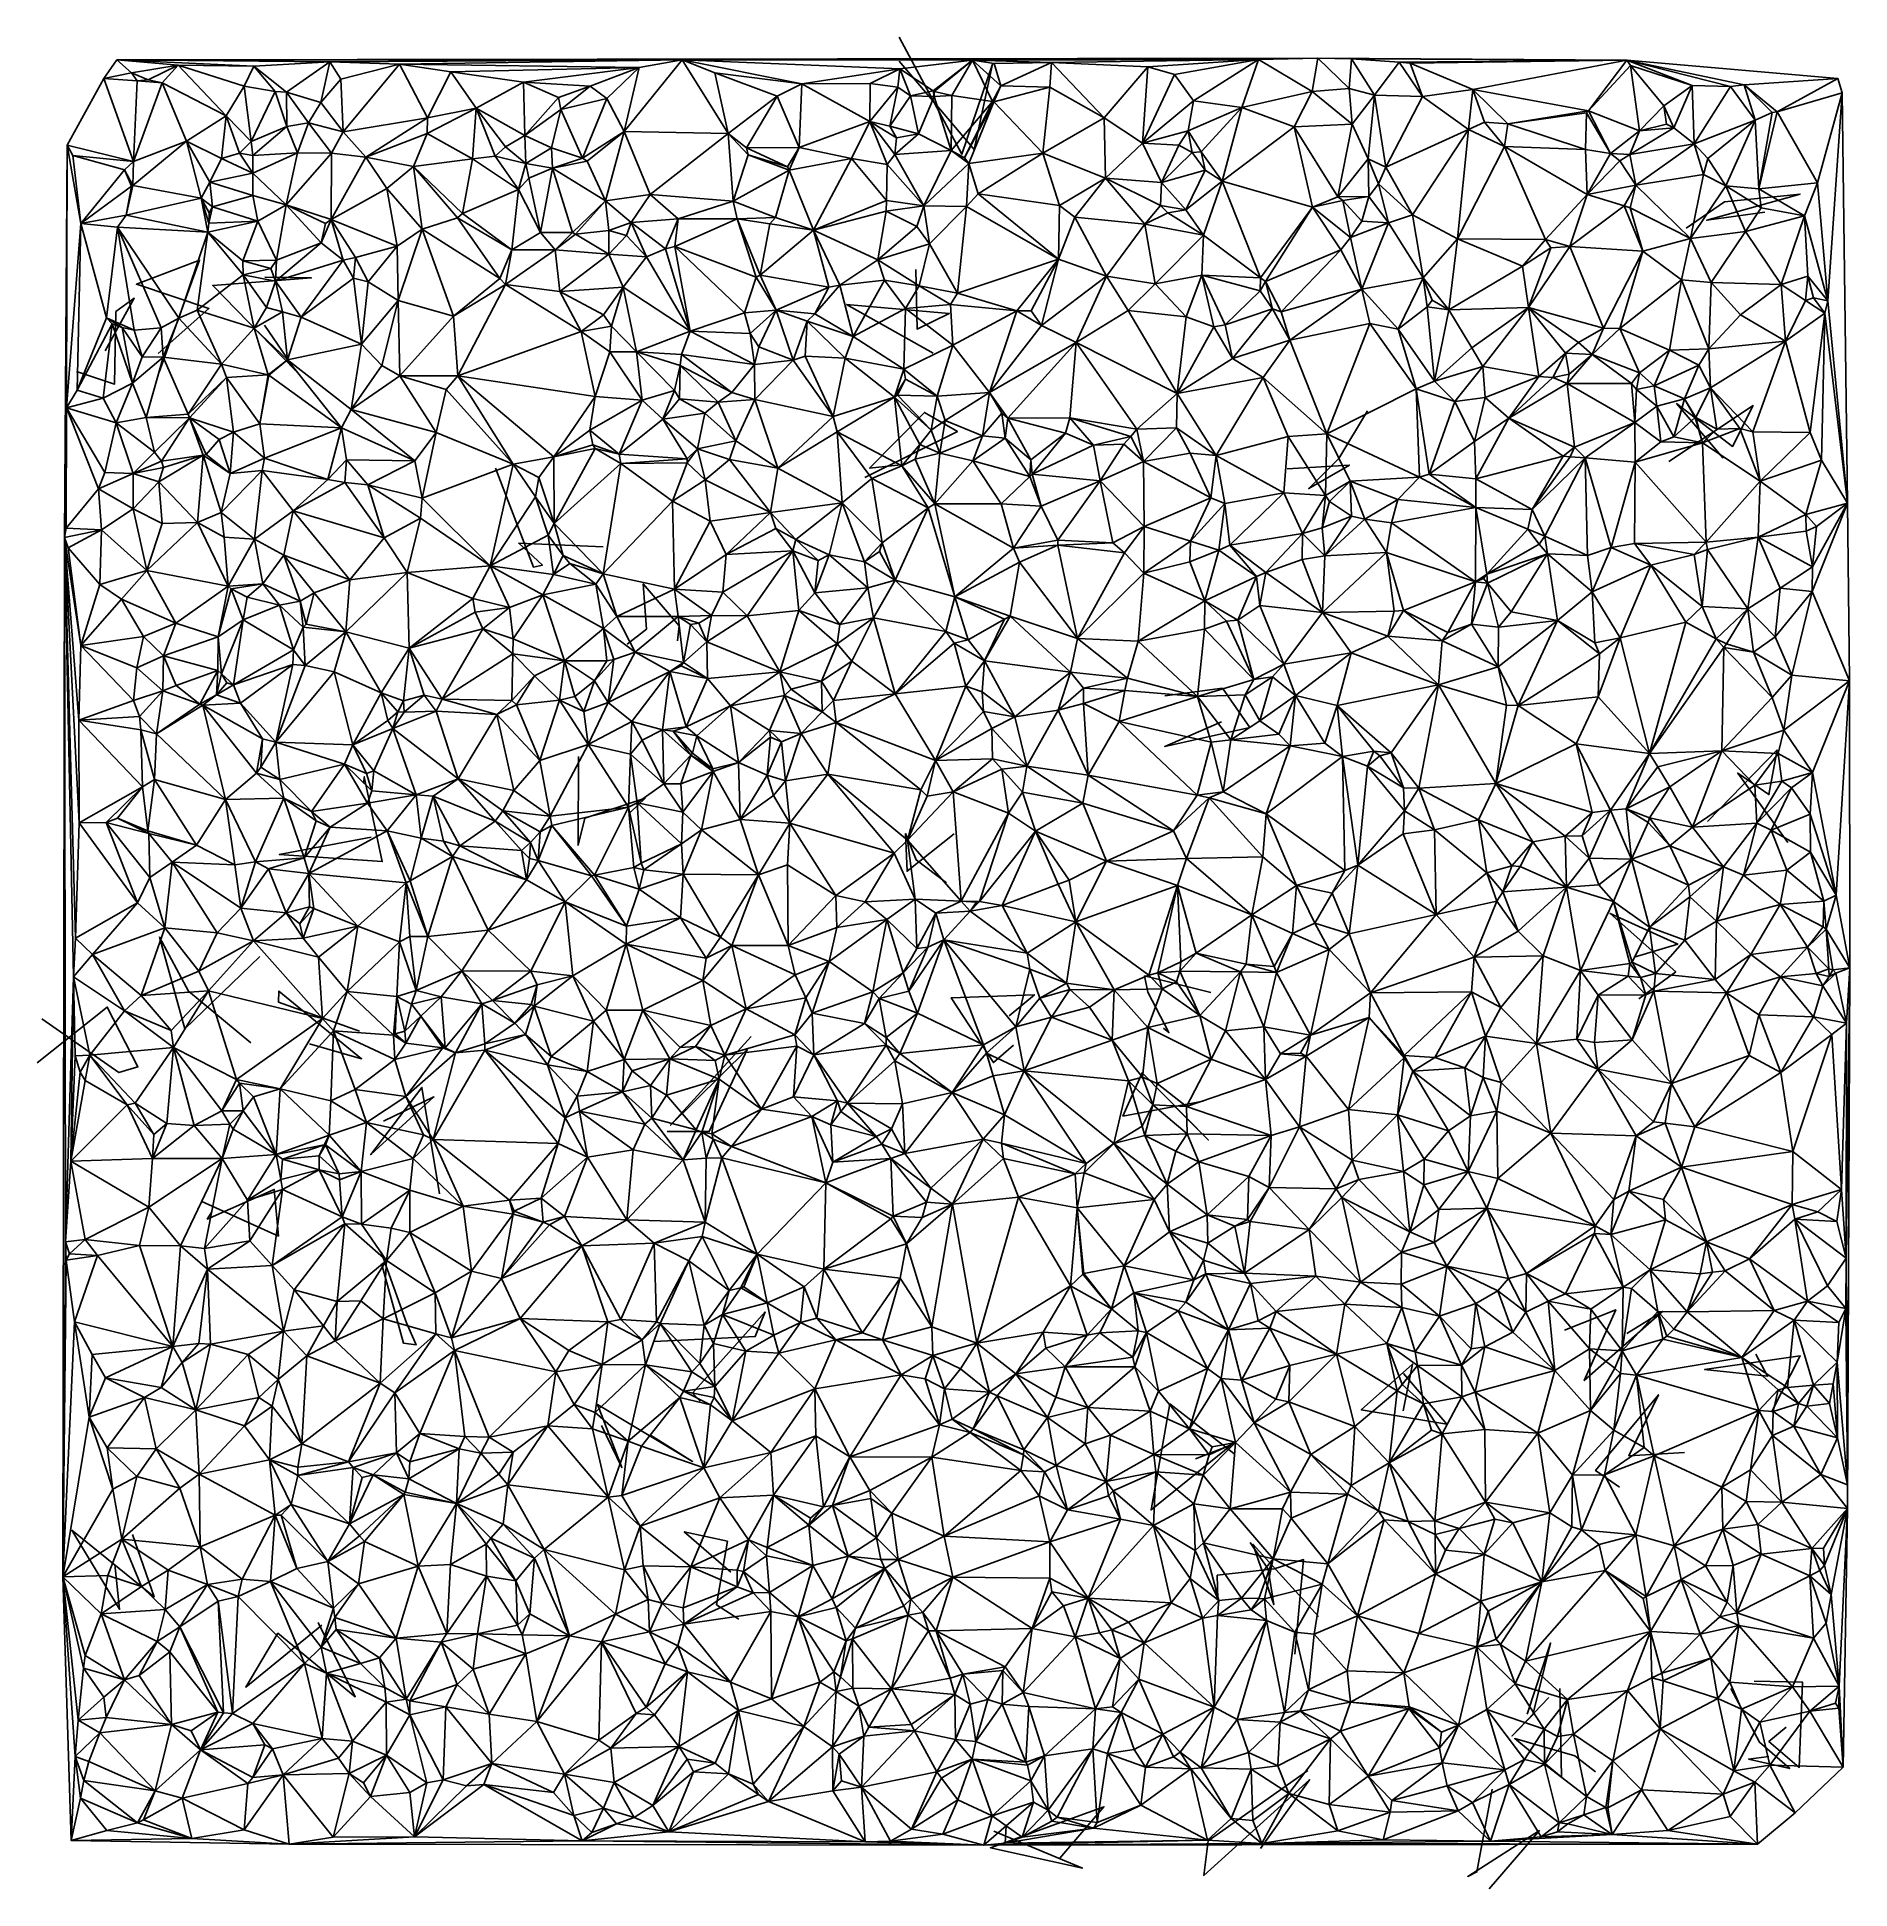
# Model space of a CAD drawing. Header units: metres. Extents: x -15.4 to 15, y -15.7 to 15.3.
import ezdxf

# ---------------------------------------------------------------- set-up
doc = ezdxf.new("R2010")
doc.units = ezdxf.units.M
doc.layers.add('CRACKS', color=1, linetype='Continuous')
doc.layers.add('STREET_MESH', color=7, linetype='Continuous')

msp = doc.modelspace()

# ---------------------------------------------------------------- linework, layer by layer
at = {"layer": 'CRACKS'}
for points in [[(-0.96, 14.919, 0.1), (0.297, 13.438, 0.1), (0.605, 14.868, 0.1), (0.094, 13.359, 0.1), (-0.957, 15.324, 0.1)], [(12.232, 12.12, 0.1), (12.874, 12.564, 0.1), (14.139, 12.691, 0.1), (12.575, 12.254, 0.1), (13.548, 12.389, 0.1)], [(-13.377, 10.021, 0.1), (-12.525, 10.772, 0.1), (-13.74, 11.18, 0.1), (-12.682, 11.586, 0.1), (-13.356, 9.708, 0.1)], [(-11.594, 10.493, 0.1), (-11.071, 9.737, 0.1), (-12.461, 11.16, 0.1), (-10.806, 11.287, 0.1), (-11.59, 11.3, 0.1)], [(-0.385, 10.028, 0.1), (-1.84, 10.843, 0.1), (-0.117, 10.692, 0.1), (-0.658, 10.429, 0.1), (-0.677, 11.426, 0.1)], [(-14.743, 9.72, 0.1), (-14.104, 9.509, 0.1), (-14.082, 10.724, 0.1), (-13.776, 10.946, 0.1), (-14.265, 10.063, 0.1)], [(-0.927, 8.157, 0.1), (-1.453, 8.098, 0.1), (-0.535, 9.034, 0.1), (0.018, 8.713, 0.1), (-1.533, 7.94, 0.1)], [(6.889, 9.059, 0.1), (6.411, 8.261, 0.1), (5.906, 7.757, 0.1), (6.587, 8.151, 0.1), (5.547, 8.087, 0.1)], [(12.85, 8.269, 0.1), (12.07, 9.182, 0.1), (13.009, 8.464, 0.1), (13.353, 9.148, 0.1), (11.942, 8.21, 0.1)], [(-7.723, 8.1, 0.1), (-7.086, 6.442, 0.1), (-6.936, 6.471, 0.1), (-7.332, 6.842, 0.1), (-5.92, 6.778, 0.1)], [(-5.517, 5.149, 0.1), (-5.193, 5.4, 0.1), (-5.246, 6.158, 0.1), (-4.645, 5.459, 0.1), (-4.67, 5.208, 0.1)], [(3.494, 4.281, 0.1), (4.458, 4.414, 0.1), (4.916, 3.751, 0.1), (3.494, 3.436, 0.1), (4.444, 3.847, 0.1)], [(-6.332, 3.265, 0.1), (-6.337, 1.779, 0.1), (-6.227, 2.236, 0.1), (-5.215, 2.568, 0.1), (-5.461, 2.334, 0.1)], [(12.59, 2.18, 0.1), (13.754, 3.376, 0.1), (13.616, 2.63, 0.1), (13.094, 2.988, 0.1), (13.937, 1.823, 0.1)], [(-9.931, 2.83, 0.1), (-9.92, 2.928, 0.1), (-9.62, 1.506, 0.1), (-11.345, 1.622, 0.1), (-9.803, 1.913, 0.1)], [(-0.162, 1.148, 0.1), (-0.674, 1.535, 0.1), (-0.853, 1.974, 0.1), (-0.825, 1.345, 0.1), (-0.036, 1.971, 0.1)], [(11.438, -0.792, 0.1), (12.057, -0.341, 0.1), (10.957, 0.636, 0.1), (12.089, 0.124, 0.1), (11.361, -0.096, 0.1)], [(-11.821, -1.534, 0.1), (-12.867, -0.667, 0.1), (-13.355, 0.241, 0.1), (-12.93, -1.295, 0.1), (-11.671, -0.085, 0.1)], [(3.474, -1.288, 0.1), (3.563, -1.36, 0.1), (3.209, -0.681, 0.1), (3.154, -0.411, 0.1), (4.267, -0.688, 0.1)], [(-10, -1.338, 0.1), (-11.359, -0.848, 0.1), (-11.35, -0.664, 0.1), (-9.966, -1.798, 0.1), (-10.84, -1.546, 0.1)], [(0.888, -1.077, 0.1), (1.31, -0.726, 0.1), (-0.084, -0.775, 0.1), (0.623, -1.863, 0.1), (0.958, -1.57, 0.1)], [(-15.325, -1.129, 0.1), (-14.035, -2.031, 0.1), (-13.713, -1.935, 0.1), (-14.229, -0.931, 0.1), (-15.405, -1.865, 0.1)], [(-3.437, -1.426, 0.1), (-4.788, -2.913, 0.1), (-3.505, -1.641, 0.1), (-4.141, -3.02, 0.1), (-4.847, -3.02, 0.1)], [(4.139, -2.507, 0.1), (2.792, -2.758, 0.1), (3.112, -2.032, 0.1), (4.225, -3.162, 0.1), (3.659, -2.591, 0.1)], [(-8.661, -4.064, 0.1), (-8.954, -2.278, 0.1), (-9.812, -3.403, 0.1), (-8.754, -2.439, 0.1), (-9.599, -2.845, 0.1)], [(-12.642, -4.193, 0.1), (-11.359, -4.769, 0.1), (-11.43, -3.987, 0.1), (-12.552, -4.486, 0.1), (-12.478, -4.364, 0.1)], [(-9.633, -5.23, 0.1), (-9.261, -6.566, 0.1), (-9.052, -6.595, 0.1), (-9.213, -6.225, 0.1), (-9.64, -5.04, 0.1)], [(-5.063, -6.537, 0.1), (-3.37, -6.455, 0.1), (-3.205, -6.042, 0.1), (-4.421, -7.403, 0.1), (-4.29, -7.534, 0.1)], [(11.236, -6.401, 0.1), (11.833, -6.032, 0.1), (10.524, -7.192, 0.1), (11.052, -6.004, 0.1), (10.193, -6.349, 0.1)], [(13.398, -6.748, 0.1), (13.596, -7.118, 0.1), (12.54, -7.007, 0.1), (14.143, -6.777, 0.1), (13.661, -7.722, 0.1)], [(7.496, -7.073, 0.1), (8.222, -7.924, 0.1), (6.786, -7.683, 0.1), (7.642, -6.915, 0.1), (7.489, -7.699, 0.1)], [(12.201, -8.394, 0.1), (11.271, -8.452, 0.1), (11.766, -7.428, 0.1), (10.714, -8.7, 0.1), (11.115, -8.976, 0.1)], [(-5.122, -8.108, 0.1), (-4.419, -8.547, 0.1), (-6.011, -7.595, 0.1), (-5.603, -8.648, 0.1), (-5.943, -7.946, 0.1)], [(4.651, -8.416, 0.1), (3.58, -7.583, 0.1), (3.265, -9.358, 0.1), (4.61, -8.267, 0.1), (4.006, -8.503, 0.1)], [(-14.099, -10.272, 0.1), (-14.02, -11.023, 0.1), (-14.821, -9.7, 0.1), (-13.444, -10.818, 0.1), (-13.806, -9.768, 0.1)], [(-3.644, -11.192, 0.1), (-4.02, -10.949, 0.1), (-3.835, -9.885, 0.1), (-4.56, -9.728, 0.1), (-3.779, -10.404, 0.1)], [(4.926, -9.905, 0.1), (5.228, -10.354, 0.1), (5.32, -10.944, 0.1), (4.97, -9.933, 0.1), (6.068, -11.144, 0.1)], [(4.383, -10.856, 0.1), (4.372, -10.455, 0.1), (5.328, -10.348, 0.1), (5.819, -10.191, 0.1), (5.673, -11.775, 0.1)], [(-10.633, -11.289, 0.1), (-11.908, -12.327, 0.1), (-11.368, -11.427, 0.1), (-10.071, -12.49, 0.1), (-10.696, -11.245, 0.1)], [(9.932, -12.503, 0.1), (9.313, -13.146, 0.1), (9.659, -12.792, 0.1), (9.959, -11.589, 0.1), (9.566, -12.781, 0.1)], [(10.116, -12.353, 0.1), (10.144, -13.836, 0.1), (9.357, -13.192, 0.1), (10.364, -13.481, 0.1), (10.71, -13.748, 0.1)], [(12.978, -12.352, 0.1), (13.462, -13.251, 0.1), (13.966, -13.693, 0.1), (13.276, -13.533, 0.1), (13.618, -13.49, 0.1)], [(13.37, -12.229, 0.1), (14.181, -12.246, 0.1), (14.126, -13.675, 0.1), (13.618, -13.238, 0.1), (13.906, -12.998, 0.1)], [(5.89, -13.723, 0.1), (4.219, -14.907, 0.1), (4.146, -15.483, 0.1), (5.921, -13.881, 0.1), (5.099, -15.034, 0.1)], [(8.977, -14.039, 0.1), (8.725, -15.425, 0.1), (8.571, -15.501, 0.1), (9.771, -14.733, 0.1), (8.932, -15.711, 0.1)], [(1.737, -15.193, 0.1), (2.474, -14.334, 0.1), (0.572, -15.02, 0.1), (2.114, -15.36, 0.1), (0.63, -14.744, 0.1)]]:
    msp.add_polyline3d(points, dxfattribs=at)
at = {"layer": 'STREET_MESH'}
for points in [[(-14.285, 14.627), (-13.819, 14.724), (-14.066, 14.941)], [(-14.066, 14.941), (-4.594, 14.939), (6.058, 14.97)], [(-11.772, 14.833), (-10.5, 14.907), (-14.066, 14.941)], [(-13.037, 14.852), (-11.772, 14.833), (-14.066, 14.941)], [(-10.5, 14.907), (-4.594, 14.939), (-14.066, 14.941)], [(-13.819, 14.724), (-13.037, 14.852), (-14.066, 14.941)], [(-11.772, 14.833), (-11.224, 14.399), (-10.5, 14.907)], [(-11.224, 14.399), (-10.647, 14.224), (-10.5, 14.907)], [(-10.647, 14.224), (-10.315, 14.62), (-10.5, 14.907)], [(-4.594, 14.939), (-10.5, 14.907), (-9.333, 14.871)], [(-10.5, 14.907), (-10.315, 14.62), (-9.333, 14.871)], [(-5.317, 14.816), (-4.594, 14.939), (-9.333, 14.871)], [(-5.568, 13.74), (-4.594, 14.939), (-5.317, 14.816)], [(-3.821, 13.706), (-4.594, 14.939), (-5.568, 13.74)], [(-4.594, 14.939), (0.271, 14.934), (6.058, 14.97)], [(-4.594, 14.939), (-2.589, 14.538), (-0.944, 14.789)], [(-4.594, 14.939), (-4.044, 14.724), (-2.589, 14.538)], [(-4.044, 14.724), (-4.594, 14.939), (-3.821, 13.706)], [(0.271, 14.934), (-4.594, 14.939), (-0.944, 14.789)], [(-0.39, 14.424), (0.271, 14.934), (-0.944, 14.789)], [(-0.39, 14.424), (-0.37, 14.411), (0.271, 14.934)], [(-0.37, 14.411), (-0.073, 14.346), (0.271, 14.934)], [(0.271, 14.934), (-0.073, 14.346), (0.605, 14.244)], [(0.271, 14.934), (5.066, 14.947), (6.058, 14.97)], [(5.066, 14.947), (0.271, 14.934), (1.595, 14.897)], [(0.271, 14.934), (0.634, 14.881), (1.595, 14.897)], [(0.748, 14.506), (0.271, 14.934), (0.605, 14.244)], [(0.748, 14.506), (0.634, 14.881), (0.271, 14.934)], [(0.634, 14.881), (0.748, 14.506), (1.595, 14.897)], [(0.748, 14.506), (1.565, 14.482), (1.595, 14.897)], [(1.595, 14.897), (1.565, 14.482), (2.48, 13.972)], [(3.212, 14.825), (5.066, 14.947), (1.595, 14.897)], [(3.212, 14.825), (1.595, 14.897), (2.48, 13.972)], [(3.657, 14.694), (5.066, 14.947), (3.212, 14.825)], [(3.657, 14.694), (3.975, 14.254), (5.066, 14.947)], [(3.975, 14.254), (4.784, 14.145), (5.066, 14.947)], [(5.066, 14.947), (4.784, 14.145), (5.963, 14.413)], [(5.066, 14.947), (5.963, 14.413), (6.058, 14.97)], [(5.963, 14.413), (6.583, 14.464), (6.058, 14.97)], [(6.622, 14.956), (11.238, 14.934), (6.058, 14.97)], [(6.583, 14.464), (6.622, 14.956), (6.058, 14.97)], [(6.583, 14.464), (7.006, 14.349), (6.622, 14.956)], [(7.006, 14.349), (7.421, 14.905), (6.622, 14.956)], [(6.622, 14.956), (7.421, 14.905), (11.238, 14.934)], [(7.421, 14.905), (7.006, 14.349), (7.81, 14.329)], [(7.421, 14.905), (7.608, 14.887), (11.238, 14.934)], [(7.608, 14.887), (7.421, 14.905), (7.81, 14.329)], [(7.608, 14.887), (8.656, 14.445), (11.238, 14.934)], [(8.656, 14.445), (10.594, 14.087), (11.238, 14.934)], [(10.594, 14.087), (11.298, 14.846), (11.238, 14.934)], [(11.238, 14.934), (13.202, 14.52), (14.771, 14.63)], [(11.298, 14.846), (12.33, 14.511), (11.238, 14.934)], [(12.33, 14.511), (12.975, 14.494), (11.238, 14.934)], [(12.975, 14.494), (13.202, 14.52), (11.238, 14.934)], [(-13.788, 13.236), (-14.285, 14.627), (-14.9, 13.509)], [(-13.724, 14.591), (-13.819, 14.724), (-14.285, 14.627)], [(-13.788, 13.236), (-13.724, 14.591), (-14.285, 14.627)], [(-13.819, 14.724), (-13.543, 14.609), (-13.037, 14.852)], [(-13.543, 14.609), (-13.819, 14.724), (-13.724, 14.591)], [(-13.305, 14.557), (-13.724, 14.591), (-13.788, 13.236)], [(-13.543, 14.609), (-13.724, 14.591), (-13.305, 14.557)], [(-13.543, 14.609), (-13.305, 14.557), (-13.037, 14.852)], [(-13.037, 14.852), (-13.305, 14.557), (-12.237, 14.002)], [(-11.934, 14.502), (-13.037, 14.852), (-12.237, 14.002)], [(-13.037, 14.852), (-11.934, 14.502), (-11.772, 14.833)], [(-11.934, 14.502), (-11.412, 14.412), (-11.772, 14.833)], [(-11.412, 14.412), (-11.224, 14.399), (-11.772, 14.833)], [(-10.647, 14.224), (-10.276, 13.737), (-10.315, 14.62)], [(-10.315, 14.62), (-10.276, 13.737), (-9.333, 14.871)], [(-10.276, 13.737), (-8.864, 13.972), (-9.333, 14.871)], [(-8.471, 14.738), (-5.317, 14.816), (-9.333, 14.871)], [(-8.864, 13.972), (-8.471, 14.738), (-9.333, 14.871)], [(-8.864, 13.972), (-8.047, 14.134), (-8.471, 14.738)], [(-8.471, 14.738), (-7.251, 14.57), (-5.317, 14.816)], [(-8.471, 14.738), (-8.047, 14.134), (-7.251, 14.57)], [(-7.251, 14.57), (-6.135, 14.498), (-5.317, 14.816)], [(-6.135, 14.498), (-5.855, 14.291), (-5.317, 14.816)], [(-5.855, 14.291), (-5.568, 13.74), (-5.317, 14.816)], [(-4.044, 14.724), (-3.002, 14.335), (-2.589, 14.538)], [(-3.002, 14.335), (-4.044, 14.724), (-3.821, 13.706)], [(-2.589, 14.538), (-1.442, 14.544), (-0.944, 14.789)], [(-1.442, 14.544), (-0.981, 14.482), (-0.944, 14.789)], [(-0.981, 14.482), (-0.765, 14.339), (-0.944, 14.789)], [(-0.765, 14.339), (-0.39, 14.424), (-0.944, 14.789)], [(3.119, 13.545), (3.212, 14.825), (2.48, 13.972)], [(3.119, 13.545), (3.657, 14.694), (3.212, 14.825)], [(3.657, 14.694), (3.119, 13.545), (3.975, 14.254)], [(8.656, 14.445), (7.608, 14.887), (7.81, 14.329)], [(11.298, 14.846), (10.594, 14.087), (11.449, 13.75)], [(11.298, 14.846), (11.854, 14.171), (12.33, 14.511)], [(11.854, 14.171), (11.298, 14.846), (11.449, 13.75)], [(13.202, 14.52), (13.754, 14.072), (14.771, 14.63)], [(13.754, 14.072), (14.845, 14.389), (14.771, 14.63)], [(-12.898, 13.576), (-13.305, 14.557), (-13.788, 13.236)], [(-13.305, 14.557), (-12.898, 13.576), (-12.237, 14.002)], [(-11.814, 13.573), (-11.934, 14.502), (-12.237, 14.002)], [(-11.814, 13.573), (-11.412, 14.412), (-11.934, 14.502)], [(-11.412, 14.412), (-11.814, 13.573), (-11.22, 13.824)], [(-11.224, 14.399), (-11.412, 14.412), (-11.22, 13.824)], [(-11.224, 14.399), (-10.853, 13.888), (-10.647, 14.224)], [(-10.853, 13.888), (-11.224, 14.399), (-11.22, 13.824)], [(-8.047, 14.134), (-7.23, 13.671), (-7.251, 14.57)], [(-7.23, 13.671), (-6.664, 14.31), (-7.251, 14.57)], [(-6.664, 14.31), (-6.135, 14.498), (-7.251, 14.57)], [(-6.664, 14.31), (-7.23, 13.671), (-6.625, 14.11)], [(-6.135, 14.498), (-6.664, 14.31), (-6.625, 14.11)], [(-5.855, 14.291), (-6.135, 14.498), (-6.625, 14.11)], [(-6.264, 13.292), (-5.855, 14.291), (-6.625, 14.11)], [(-5.855, 14.291), (-6.264, 13.292), (-5.568, 13.74)], [(-3.518, 13.466), (-3.002, 14.335), (-3.821, 13.706)], [(-3.518, 13.466), (-2.633, 13.475), (-3.002, 14.335)], [(-3.002, 14.335), (-2.633, 13.475), (-2.589, 14.538)], [(-2.633, 13.475), (-1.447, 13.906), (-2.589, 14.538)], [(-1.447, 13.906), (-1.442, 14.544), (-2.589, 14.538)], [(-0.981, 14.482), (-1.442, 14.544), (-1.447, 13.906)], [(-1.112, 13.828), (-0.981, 14.482), (-1.447, 13.906)], [(-0.765, 14.339), (-0.981, 14.482), (-1.112, 13.828)], [(-0.632, 13.7), (-0.765, 14.339), (-1.112, 13.828)], [(-0.39, 14.424), (-0.765, 14.339), (-0.371, 14.327)], [(-0.371, 14.327), (-0.765, 14.339), (-0.632, 13.7)], [(-0.087, 13.424), (-0.371, 14.327), (-0.632, 13.7)], [(-0.37, 14.411), (-0.39, 14.424), (-0.371, 14.327)], [(-0.073, 14.346), (-0.37, 14.411), (-0.371, 14.327)], [(-0.087, 13.424), (-0.073, 14.346), (-0.371, 14.327)], [(-0.073, 14.346), (-0.087, 13.424), (0.605, 14.244)], [(0.63, 14.236), (0.748, 14.506), (0.605, 14.244)], [(0.748, 14.506), (0.63, 14.236), (1.565, 14.482)], [(1.565, 14.482), (0.63, 14.236), (1.451, 13.378)], [(1.565, 14.482), (1.451, 13.378), (2.48, 13.972)], [(4.784, 14.145), (5.661, 13.818), (5.963, 14.413)], [(5.661, 13.818), (6.633, 13.862), (5.963, 14.413)], [(6.633, 13.862), (6.583, 14.464), (5.963, 14.413)], [(6.583, 14.464), (6.633, 13.862), (7.006, 14.349)], [(7.006, 14.349), (6.633, 13.862), (6.9, 13.284)], [(7.2, 13.142), (7.006, 14.349), (6.9, 13.284)], [(7.006, 14.349), (7.2, 13.142), (7.81, 14.329)], [(7.2, 13.142), (8.584, 13.776), (7.81, 14.329)], [(8.584, 13.776), (8.656, 14.445), (7.81, 14.329)], [(8.851, 13.895), (8.656, 14.445), (8.584, 13.776)], [(8.656, 14.445), (8.851, 13.895), (9.243, 13.868)], [(10.594, 14.087), (8.656, 14.445), (9.243, 13.868)], [(11.854, 14.171), (12.026, 13.803), (12.33, 14.511)], [(12.026, 13.803), (12.363, 13.534), (12.33, 14.511)], [(12.363, 13.534), (12.975, 14.494), (12.33, 14.511)], [(12.975, 14.494), (12.363, 13.534), (13.387, 13.933)], [(13.202, 14.52), (12.975, 14.494), (13.387, 13.933)], [(13.669, 14.057), (13.202, 14.52), (13.387, 13.933)], [(13.754, 14.072), (13.202, 14.52), (13.669, 14.057)], [(13.754, 14.072), (14.432, 12.88), (14.845, 14.389)], [(14.432, 12.88), (14.607, 10.905), (14.845, 14.389)], [(14.845, 14.389), (14.607, 10.905), (14.933, 7.513)], [(-12.898, 13.576), (-12.314, 13.288), (-12.237, 14.002)], [(-12.314, 13.288), (-12.014, 13.377), (-12.237, 14.002)], [(-12.014, 13.377), (-11.814, 13.573), (-12.237, 14.002)], [(-10.647, 14.224), (-10.853, 13.888), (-10.276, 13.737)], [(-8.864, 13.972), (-10.276, 13.737), (-9.893, 13.308)], [(-8.869, 13.705), (-8.864, 13.972), (-9.893, 13.308)], [(-8.864, 13.972), (-8.869, 13.705), (-8.047, 14.134)], [(-8.869, 13.705), (-8.107, 13.283), (-8.047, 14.134)], [(-8.107, 13.283), (-7.73, 13.329), (-8.047, 14.134)], [(-7.557, 13.485), (-7.23, 13.671), (-8.047, 14.134)], [(-7.73, 13.329), (-7.557, 13.485), (-8.047, 14.134)], [(-7.23, 13.671), (-6.786, 13.468), (-6.625, 14.11)], [(-6.786, 13.468), (-6.264, 13.292), (-6.625, 14.11)], [(-0.087, 13.424), (0.138, 13.301), (0.605, 14.244)], [(0.138, 13.301), (0.63, 14.236), (0.605, 14.244)], [(0.138, 13.301), (0.21, 13.203), (0.63, 14.236)], [(0.63, 14.236), (0.21, 13.203), (1.451, 13.378)], [(1.451, 13.378), (2.502, 12.959), (2.48, 13.972)], [(2.502, 12.959), (3.119, 13.545), (2.48, 13.972)], [(3.119, 13.545), (3.885, 13.752), (3.975, 14.254)], [(3.885, 13.752), (4.784, 14.145), (3.975, 14.254)], [(4.784, 14.145), (3.885, 13.752), (4.101, 13.398)], [(4.457, 12.91), (4.784, 14.145), (4.101, 13.398)], [(4.457, 12.91), (5.661, 13.818), (4.784, 14.145)], [(10.563, 14.056), (10.594, 14.087), (9.243, 13.868)], [(10.544, 13.439), (10.563, 14.056), (9.243, 13.868)], [(10.544, 13.439), (10.961, 13.372), (10.563, 14.056)], [(10.961, 13.372), (10.594, 14.087), (10.563, 14.056)], [(10.594, 14.087), (10.961, 13.372), (11.449, 13.75)], [(11.903, 13.862), (11.854, 14.171), (11.449, 13.75)], [(11.903, 13.862), (12.026, 13.803), (11.854, 14.171)], [(13.447, 12.779), (13.669, 14.057), (13.387, 13.933)], [(13.447, 12.779), (13.754, 14.072), (13.669, 14.057)], [(13.754, 14.072), (13.447, 12.779), (14.432, 12.88)], [(-11.814, 13.573), (-11.789, 13.337), (-11.22, 13.824)], [(-11.789, 13.337), (-11.042, 13.381), (-11.22, 13.824)], [(-11.042, 13.381), (-10.853, 13.888), (-11.22, 13.824)], [(-10.853, 13.888), (-11.042, 13.381), (-10.472, 13.38)], [(-10.276, 13.737), (-10.853, 13.888), (-10.472, 13.38)], [(-9.893, 13.308), (-10.276, 13.737), (-10.472, 13.38)], [(-9.098, 13.154), (-8.869, 13.705), (-9.893, 13.308)], [(-9.098, 13.154), (-8.107, 13.283), (-8.869, 13.705)], [(-7.23, 13.671), (-7.557, 13.485), (-7.212, 13.202)], [(-6.786, 13.468), (-7.23, 13.671), (-7.212, 13.202)], [(-6.264, 13.292), (-6.185, 13.245), (-5.568, 13.74)], [(-6.185, 13.245), (-5.88, 12.578), (-5.568, 13.74)], [(-5.88, 12.578), (-5.132, 12.687), (-5.568, 13.74)], [(-5.132, 12.687), (-3.821, 13.706), (-5.568, 13.74)], [(-3.821, 13.706), (-5.132, 12.687), (-3.739, 12.575)], [(-3.49, 13.351), (-3.821, 13.706), (-3.739, 12.575)], [(-3.49, 13.351), (-3.518, 13.466), (-3.821, 13.706)], [(-2.633, 13.475), (-1.756, 13.291), (-1.447, 13.906)], [(-1.447, 13.906), (-1.756, 13.291), (-1.161, 13.185)], [(-1.028, 13.354), (-1.447, 13.906), (-1.161, 13.185)], [(-1.001, 13.632), (-1.112, 13.828), (-1.447, 13.906)], [(-1.028, 13.354), (-1.001, 13.632), (-1.447, 13.906)], [(-1.001, 13.632), (-0.632, 13.7), (-1.112, 13.828)], [(-0.632, 13.7), (-1.001, 13.632), (-1.028, 13.354)], [(-0.087, 13.424), (-0.632, 13.7), (-1.028, 13.354)], [(3.73, 13.514), (3.885, 13.752), (3.119, 13.545)], [(3.73, 13.514), (3.952, 13.387), (3.885, 13.752)], [(3.885, 13.752), (3.952, 13.387), (4.101, 13.398)], [(5.661, 13.818), (4.457, 12.91), (5.968, 12.474)], [(6.633, 13.862), (5.661, 13.818), (6.396, 12.647)], [(6.396, 12.647), (5.661, 13.818), (5.968, 12.474)], [(6.633, 13.862), (6.396, 12.647), (6.9, 13.284)], [(7.2, 13.142), (7.645, 12.343), (8.584, 13.776)], [(7.645, 12.343), (8.397, 11.943), (8.584, 13.776)], [(8.397, 11.943), (9.187, 13.489), (8.584, 13.776)], [(9.187, 13.489), (8.851, 13.895), (8.584, 13.776)], [(8.851, 13.895), (9.187, 13.489), (9.243, 13.868)], [(9.187, 13.489), (10.544, 13.439), (9.243, 13.868)], [(10.961, 13.372), (11.287, 13.356), (11.449, 13.75)], [(12.026, 13.803), (11.287, 13.356), (12.363, 13.534)], [(11.287, 13.356), (12.026, 13.803), (11.449, 13.75)], [(12.026, 13.803), (11.903, 13.862), (11.449, 13.75)], [(12.363, 13.534), (12.593, 13.29), (13.387, 13.933)], [(12.593, 13.29), (12.896, 12.831), (13.387, 13.933)], [(12.896, 12.831), (13.447, 12.779), (13.387, 13.933)], [(-14.944, 6.936), (-14.909, 9.108), (-14.9, 13.509)], [(-14.909, 9.108), (-14.67, 12.199), (-14.9, 13.509)], [(-14.806, 13.337), (-13.788, 13.236), (-14.9, 13.509)], [(-14.67, 12.199), (-14.806, 13.337), (-14.9, 13.509)], [(-13.798, 12.836), (-12.898, 13.576), (-13.788, 13.236)], [(-12.655, 12.623), (-12.898, 13.576), (-13.798, 12.836)], [(-12.898, 13.576), (-12.511, 12.89), (-12.314, 13.288)], [(-12.655, 12.623), (-12.511, 12.89), (-12.898, 13.576)], [(-11.788, 13.04), (-12.014, 13.377), (-12.314, 13.288)], [(-11.789, 13.337), (-11.814, 13.573), (-12.014, 13.377)], [(-11.788, 13.04), (-11.789, 13.337), (-12.014, 13.377)], [(-11.789, 13.337), (-11.788, 13.04), (-11.042, 13.381)], [(-11.042, 13.381), (-11.788, 13.04), (-11.232, 12.51)], [(-10.472, 13.38), (-11.042, 13.381), (-11.232, 12.51)], [(-10.478, 12.264), (-10.472, 13.38), (-11.232, 12.51)], [(-10.478, 12.264), (-9.893, 13.308), (-10.472, 13.38)], [(-7.557, 13.485), (-7.73, 13.329), (-7.212, 13.202)], [(-6.767, 13.124), (-6.786, 13.468), (-7.212, 13.202)], [(-6.767, 13.124), (-6.264, 13.292), (-6.786, 13.468)], [(-2.802, 13.094), (-3.49, 13.351), (-3.739, 12.575)], [(-2.633, 13.475), (-3.518, 13.466), (-2.827, 13.147)], [(-3.518, 13.466), (-3.49, 13.351), (-2.827, 13.147)], [(-3.49, 13.351), (-2.802, 13.094), (-2.827, 13.147)], [(-2.802, 13.094), (-2.633, 13.475), (-2.827, 13.147)], [(-2.802, 13.094), (-1.756, 13.291), (-2.633, 13.475)], [(-0.542, 12.493), (-1.028, 13.354), (-1.161, 13.185)], [(-0.087, 13.424), (-1.028, 13.354), (-0.542, 12.493)], [(0.21, 13.203), (-0.087, 13.424), (-0.542, 12.493)], [(-0.087, 13.424), (0.21, 13.203), (0.138, 13.301)], [(0.21, 13.203), (0.366, 12.698), (1.451, 13.378)], [(1.451, 13.378), (0.366, 12.698), (1.727, 12.498)], [(2.502, 12.959), (1.451, 13.378), (1.727, 12.498)], [(3.119, 13.545), (2.502, 12.959), (3.436, 12.886)], [(3.73, 13.514), (3.119, 13.545), (3.436, 12.886)], [(3.952, 13.387), (3.73, 13.514), (3.436, 12.886)], [(4.173, 13.094), (3.952, 13.387), (3.436, 12.886)], [(3.952, 13.387), (4.173, 13.094), (4.101, 13.398)], [(4.173, 13.094), (4.457, 12.91), (4.101, 13.398)], [(9.187, 13.489), (8.397, 11.943), (9.874, 11.931)], [(10.573, 12.685), (9.187, 13.489), (9.874, 11.931)], [(9.187, 13.489), (10.573, 12.685), (10.544, 13.439)], [(10.544, 13.439), (10.573, 12.685), (10.961, 13.372)], [(10.573, 12.685), (11.119, 13.25), (10.961, 13.372)], [(11.119, 13.25), (11.287, 13.356), (10.961, 13.372)], [(11.287, 13.356), (11.119, 13.25), (11.387, 12.841)], [(12.363, 13.534), (11.287, 13.356), (11.387, 12.841)], [(12.363, 13.534), (11.387, 12.841), (12.52, 13.021)], [(12.593, 13.29), (12.363, 13.534), (12.52, 13.021)], [(-14.806, 13.337), (-13.94, 13.096), (-13.788, 13.236)], [(-13.94, 13.096), (-14.806, 13.337), (-14.67, 12.199)], [(-13.824, 12.824), (-13.94, 13.096), (-14.67, 12.199)], [(-13.94, 13.096), (-13.798, 12.836), (-13.788, 13.236)], [(-13.824, 12.824), (-13.798, 12.836), (-13.94, 13.096)], [(-12.511, 12.89), (-11.788, 13.04), (-12.314, 13.288)], [(-11.788, 13.04), (-12.511, 12.89), (-11.786, 12.67)], [(-11.788, 13.04), (-11.786, 12.67), (-11.232, 12.51)], [(-9.893, 13.308), (-10.478, 12.264), (-9.544, 12.785)], [(-9.098, 13.154), (-9.893, 13.308), (-9.544, 12.785)], [(-8.953, 12.104), (-9.098, 13.154), (-9.544, 12.785)], [(-8.276, 12.365), (-8.107, 13.283), (-9.098, 13.154)], [(-9.098, 13.154), (-8.953, 12.104), (-8.361, 12.295)], [(-8.276, 12.365), (-9.098, 13.154), (-8.361, 12.295)], [(-8.107, 13.283), (-8.276, 12.365), (-7.336, 12.77)], [(-7.73, 13.329), (-8.107, 13.283), (-7.336, 12.77)], [(-7.73, 13.329), (-7.336, 12.77), (-7.212, 13.202)], [(-7.336, 12.77), (-7.165, 12.959), (-7.212, 13.202)], [(-7.165, 12.959), (-6.767, 13.124), (-7.212, 13.202)], [(-6.97, 12.048), (-6.767, 13.124), (-7.165, 12.959)], [(-6.97, 12.048), (-6.434, 12.05), (-6.767, 13.124)], [(-6.264, 13.292), (-6.767, 13.124), (-6.185, 13.245)], [(-6.767, 13.124), (-5.88, 12.578), (-6.185, 13.245)], [(-6.767, 13.124), (-6.434, 12.05), (-5.88, 12.578)], [(-3.029, 12.299), (-2.802, 13.094), (-3.739, 12.575)], [(-2.393, 12.085), (-2.802, 13.094), (-3.029, 12.299)], [(-2.802, 13.094), (-2.393, 12.085), (-1.756, 13.291)], [(-2.393, 12.085), (-1.17, 12.583), (-1.756, 13.291)], [(-1.756, 13.291), (-1.17, 12.583), (-1.161, 13.185)], [(-1.17, 12.583), (-0.542, 12.493), (-1.161, 13.185)], [(0.173, 12.482), (0.21, 13.203), (-0.542, 12.493)], [(0.21, 13.203), (0.173, 12.482), (0.366, 12.698)], [(3.847, 12.427), (4.173, 13.094), (3.436, 12.886)], [(4.457, 12.91), (4.173, 13.094), (3.847, 12.427)], [(6.396, 12.647), (6.911, 12.651), (6.9, 13.284)], [(6.911, 12.651), (7.076, 12.863), (6.9, 13.284)], [(7.076, 12.863), (7.2, 13.142), (6.9, 13.284)], [(7.645, 12.343), (7.2, 13.142), (7.076, 12.863)], [(11.119, 13.25), (10.573, 12.685), (11.387, 12.841)], [(12.593, 13.29), (12.52, 13.021), (12.896, 12.831)], [(-13.911, 12.336), (-13.824, 12.824), (-14.67, 12.199)], [(-13.824, 12.824), (-13.911, 12.336), (-13.798, 12.836)], [(-13.911, 12.336), (-12.655, 12.623), (-13.798, 12.836)], [(-12.655, 12.623), (-12.463, 12.477), (-12.511, 12.89)], [(-12.511, 12.89), (-12.463, 12.477), (-11.786, 12.67)], [(-10.478, 12.264), (-9.371, 11.818), (-9.544, 12.785)], [(-9.371, 11.818), (-8.953, 12.104), (-9.544, 12.785)], [(-8.276, 12.365), (-7.449, 11.758), (-7.336, 12.77)], [(-7.449, 11.758), (-6.97, 12.048), (-7.336, 12.77)], [(-6.97, 12.048), (-7.165, 12.959), (-7.336, 12.77)], [(1.986, 12.306), (2.502, 12.959), (1.727, 12.498)], [(1.986, 12.306), (3.158, 12.189), (2.502, 12.959)], [(2.502, 12.959), (3.419, 12.499), (3.436, 12.886)], [(3.158, 12.189), (3.419, 12.499), (2.502, 12.959)], [(3.419, 12.499), (3.847, 12.427), (3.436, 12.886)], [(4.457, 12.91), (3.847, 12.427), (4.141, 12.002)], [(5.097, 11.287), (4.457, 12.91), (4.141, 12.002)], [(4.457, 12.91), (5.097, 11.287), (5.968, 12.474)], [(7.244, 12.211), (7.076, 12.863), (6.911, 12.651)], [(7.244, 12.211), (7.645, 12.343), (7.076, 12.863)], [(10.573, 12.685), (11.19, 12.494), (11.387, 12.841)], [(11.387, 12.841), (11.19, 12.494), (11.292, 12.459)], [(12.306, 11.946), (11.387, 12.841), (11.292, 12.459)], [(11.387, 12.841), (12.306, 11.946), (12.52, 13.021)], [(12.52, 13.021), (12.306, 11.946), (12.896, 12.831)], [(12.306, 11.946), (13.226, 12.066), (12.896, 12.831)], [(13.488, 12.461), (13.447, 12.779), (12.896, 12.831)], [(13.226, 12.066), (13.488, 12.461), (12.896, 12.831)], [(13.447, 12.779), (14.212, 12.33), (14.432, 12.88)], [(13.488, 12.461), (14.212, 12.33), (13.447, 12.779)], [(14.432, 12.88), (14.212, 12.33), (14.607, 10.905)], [(-12.655, 12.623), (-13.911, 12.336), (-12.543, 12.053)], [(-12.523, 12.207), (-12.655, 12.623), (-12.543, 12.053)], [(-12.655, 12.623), (-12.518, 12.377), (-12.463, 12.477)], [(-12.518, 12.377), (-12.655, 12.623), (-12.523, 12.207)], [(-12.463, 12.477), (-12.523, 12.207), (-11.704, 12.239)], [(-12.518, 12.377), (-12.523, 12.207), (-12.463, 12.477)], [(-11.786, 12.67), (-12.463, 12.477), (-11.704, 12.239)], [(-11.786, 12.67), (-11.704, 12.239), (-11.232, 12.51)], [(-11.704, 12.239), (-11.393, 11.584), (-11.232, 12.51)], [(-11.393, 11.584), (-10.644, 11.874), (-11.232, 12.51)], [(-10.572, 12.2), (-10.478, 12.264), (-11.232, 12.51)], [(-10.644, 11.874), (-10.572, 12.2), (-11.232, 12.51)], [(-5.88, 12.578), (-6.434, 12.05), (-6.381, 12.02)], [(-5.821, 12.082), (-5.88, 12.578), (-6.381, 12.02)], [(-5.448, 12.215), (-5.132, 12.687), (-5.88, 12.578)], [(-5.821, 12.082), (-5.448, 12.215), (-5.88, 12.578)], [(-5.132, 12.687), (-5.448, 12.215), (-4.661, 12.277)], [(-5.132, 12.687), (-4.661, 12.277), (-3.739, 12.575)], [(-4.661, 12.277), (-3.67, 12.275), (-3.739, 12.575)], [(-3.67, 12.275), (-3.029, 12.299), (-3.739, 12.575)], [(-1.17, 12.583), (-2.393, 12.085), (-1.178, 12.404)], [(-0.542, 12.493), (-1.17, 12.583), (-1.178, 12.404)], [(-0.664, 12.147), (-0.542, 12.493), (-1.178, 12.404)], [(-0.542, 12.493), (-0.664, 12.147), (-0.451, 11.859)], [(0.173, 12.482), (-0.542, 12.493), (-0.451, 11.859)], [(0.019, 11.032), (0.173, 12.482), (-0.451, 11.859)], [(0.173, 12.482), (0.019, 11.032), (1.715, 11.604)], [(0.366, 12.698), (0.173, 12.482), (1.715, 11.604)], [(0.366, 12.698), (1.715, 11.604), (1.727, 12.498)], [(1.715, 11.604), (1.986, 12.306), (1.727, 12.498)], [(3.545, 12.375), (3.419, 12.499), (3.158, 12.189)], [(3.419, 12.499), (3.545, 12.375), (3.847, 12.427)], [(3.847, 12.427), (3.545, 12.375), (4.141, 12.002)], [(5.097, 11.287), (5.181, 11.226), (5.968, 12.474)], [(5.181, 11.226), (6.444, 11.759), (5.968, 12.474)], [(6.477, 12.582), (6.396, 12.647), (5.968, 12.474)], [(6.605, 11.967), (6.477, 12.582), (5.968, 12.474)], [(6.444, 11.759), (6.605, 11.967), (5.968, 12.474)], [(6.477, 12.582), (6.911, 12.651), (6.396, 12.647)], [(6.911, 12.651), (6.477, 12.582), (6.793, 12.237)], [(6.477, 12.582), (6.605, 11.967), (6.793, 12.237)], [(7.244, 12.211), (6.911, 12.651), (6.793, 12.237)], [(10.573, 12.685), (9.874, 11.931), (10.282, 11.813)], [(11.19, 12.494), (10.573, 12.685), (10.282, 11.813)], [(11.505, 11.737), (11.19, 12.494), (10.282, 11.813)], [(11.19, 12.494), (11.505, 11.737), (11.292, 12.459)], [(11.505, 11.737), (12.306, 11.946), (11.292, 12.459)], [(14.212, 12.33), (13.488, 12.461), (13.226, 12.066)], [(-14.731, 9.404), (-14.67, 12.199), (-14.909, 9.108)], [(-14.67, 12.199), (-14.731, 9.404), (-14.238, 10.619)], [(-14.055, 12.135), (-13.911, 12.336), (-14.67, 12.199)], [(-14.055, 12.135), (-14.67, 12.199), (-14.238, 10.619)], [(-13.776, 10.414), (-14.055, 12.135), (-14.238, 10.619)], [(-13.911, 12.336), (-14.055, 12.135), (-12.543, 12.053)], [(-12.543, 12.053), (-14.055, 12.135), (-13.029, 10.614)], [(-14.055, 12.135), (-13.325, 10.453), (-13.029, 10.614)], [(-14.055, 12.135), (-13.776, 10.414), (-13.325, 10.453)], [(-12.543, 12.053), (-11.957, 11.576), (-11.704, 12.239)], [(-12.523, 12.207), (-12.543, 12.053), (-11.704, 12.239)], [(-11.957, 11.576), (-11.393, 11.584), (-11.704, 12.239)], [(-10.478, 12.264), (-10.644, 11.874), (-10.272, 11.586)], [(-10.572, 12.2), (-10.644, 11.874), (-10.478, 12.264)], [(-10.478, 12.264), (-10.069, 11.627), (-9.371, 11.818)], [(-10.069, 11.627), (-10.478, 12.264), (-10.272, 11.586)], [(-9.354, 10.91), (-8.953, 12.104), (-9.371, 11.818)], [(-8.953, 12.104), (-9.354, 10.91), (-8.428, 10.647)], [(-8.953, 12.104), (-7.65, 11.279), (-8.361, 12.295)], [(-7.65, 11.279), (-8.953, 12.104), (-8.428, 10.647)], [(-7.449, 11.758), (-8.276, 12.365), (-8.361, 12.295)], [(-7.65, 11.279), (-7.449, 11.758), (-8.361, 12.295)], [(-5.821, 12.082), (-5.525, 12), (-5.448, 12.215)], [(-5.448, 12.215), (-5.525, 12), (-5.192, 11.64)], [(-4.661, 12.277), (-5.448, 12.215), (-4.872, 11.776)], [(-5.448, 12.215), (-5.192, 11.64), (-4.872, 11.776)], [(-4.717, 11.811), (-4.661, 12.277), (-4.872, 11.776)], [(-4.717, 11.811), (-3.67, 12.275), (-4.661, 12.277)], [(-3.67, 12.275), (-4.717, 11.811), (-3.356, 11.301)], [(-3.029, 12.299), (-3.67, 12.275), (-3.125, 12.193)], [(-3.67, 12.275), (-3.289, 11.332), (-3.125, 12.193)], [(-3.67, 12.275), (-3.356, 11.301), (-3.289, 11.332)], [(-3.289, 11.332), (-2.393, 12.085), (-3.125, 12.193)], [(-2.393, 12.085), (-3.029, 12.299), (-3.125, 12.193)], [(-2.393, 12.085), (-1.313, 11.59), (-1.178, 12.404)], [(-1.313, 11.59), (-0.664, 12.147), (-1.178, 12.404)], [(-0.664, 12.147), (-1.313, 11.59), (-0.451, 11.859)], [(2.517, 11.314), (1.986, 12.306), (1.715, 11.604)], [(3.158, 12.189), (1.986, 12.306), (2.517, 11.314)], [(3.33, 11.188), (3.158, 12.189), (2.517, 11.314)], [(3.545, 12.375), (3.158, 12.189), (4.141, 12.002)], [(3.158, 12.189), (3.33, 11.188), (4.141, 12.002)], [(6.605, 11.967), (7.244, 12.211), (6.793, 12.237)], [(6.793, 11.1), (7.244, 12.211), (6.605, 11.967)], [(7.244, 12.211), (6.793, 11.1), (7.824, 11.287)], [(7.645, 12.343), (7.244, 12.211), (7.824, 11.287)], [(7.645, 12.343), (7.824, 11.287), (8.397, 11.943)], [(13.822, 11.177), (14.212, 12.33), (13.226, 12.066)], [(14.212, 12.33), (13.822, 11.177), (14.27, 11.318)], [(14.212, 12.33), (14.27, 11.318), (14.607, 10.905)], [(-12.719, 10.744), (-12.543, 12.053), (-13.029, 10.614)], [(-12.543, 12.053), (-12.719, 10.744), (-11.949, 11.338)], [(-11.957, 11.576), (-12.543, 12.053), (-11.949, 11.338)], [(-10.272, 11.586), (-10.644, 11.874), (-11.407, 11.232)], [(-10.644, 11.874), (-11.393, 11.584), (-11.407, 11.232)], [(-9.371, 11.818), (-10.069, 11.627), (-9.853, 11.221)], [(-9.354, 10.91), (-9.371, 11.818), (-9.853, 11.221)], [(-6.72, 11.76), (-6.97, 12.048), (-7.449, 11.758)], [(-6.97, 12.048), (-6.72, 11.76), (-6.434, 12.05)], [(-6.434, 12.05), (-6.72, 11.76), (-6.381, 12.02)], [(-6.72, 11.76), (-5.823, 11.685), (-6.381, 12.02)], [(-5.823, 11.685), (-5.821, 12.082), (-6.381, 12.02)], [(-5.525, 12), (-5.821, 12.082), (-5.823, 11.685)], [(-5.525, 12), (-5.823, 11.685), (-5.192, 11.64)], [(-4.458, 10.394), (-4.717, 11.811), (-4.872, 11.776)], [(-4.717, 11.811), (-3.551, 10.702), (-3.356, 11.301)], [(-3.551, 10.702), (-4.717, 11.811), (-4.458, 10.394)], [(-2.393, 12.085), (-3.289, 11.332), (-2.137, 11.134)], [(-1.952, 11.164), (-2.393, 12.085), (-2.137, 11.134)], [(-2.393, 12.085), (-1.952, 11.164), (-1.313, 11.59)], [(-1.313, 11.59), (-0.62, 11.152), (-0.451, 11.859)], [(-0.62, 11.152), (0.019, 11.032), (-0.451, 11.859)], [(3.33, 11.188), (4.113, 11.332), (4.141, 12.002)], [(4.113, 11.332), (5.097, 11.287), (4.141, 12.002)], [(6.444, 11.759), (6.793, 11.1), (6.605, 11.967)], [(8.397, 11.943), (7.824, 11.287), (8.252, 10.753)], [(8.397, 11.943), (8.252, 10.753), (9.486, 11.482)], [(9.874, 11.931), (8.397, 11.943), (9.486, 11.482)], [(9.965, 11.791), (9.874, 11.931), (9.486, 11.482)], [(9.965, 11.791), (9.59, 10.794), (10.282, 11.813)], [(9.59, 10.794), (10.844, 10.445), (10.282, 11.813)], [(9.874, 11.931), (9.965, 11.791), (10.282, 11.813)], [(10.844, 10.445), (11.505, 11.737), (10.282, 11.813)], [(11.505, 11.737), (12.151, 11.256), (12.306, 11.946)], [(12.151, 11.256), (12.65, 11.212), (12.306, 11.946)], [(12.65, 11.212), (13.226, 12.066), (12.306, 11.946)], [(12.65, 11.212), (13.822, 11.177), (13.226, 12.066)], [(-11.393, 11.584), (-11.957, 11.576), (-11.489, 11.445)], [(-11.489, 11.445), (-11.957, 11.576), (-11.949, 11.338)], [(-11.407, 11.232), (-11.393, 11.584), (-11.489, 11.445)], [(-10.272, 11.586), (-11.407, 11.232), (-10.978, 10.628)], [(-10.103, 11.281), (-10.272, 11.586), (-10.978, 10.628)], [(-10.069, 11.627), (-10.272, 11.586), (-10.103, 11.281)], [(-10.069, 11.627), (-10.103, 11.281), (-9.853, 11.221)], [(-7.449, 11.758), (-7.65, 11.279), (-7.554, 11.174)], [(-6.644, 11.058), (-6.72, 11.76), (-7.554, 11.174)], [(-6.72, 11.76), (-7.449, 11.758), (-7.554, 11.174)], [(-5.823, 11.685), (-6.72, 11.76), (-6.644, 11.058)], [(-5.823, 11.685), (-6.644, 11.058), (-5.585, 11.134)], [(-5.192, 11.64), (-5.823, 11.685), (-5.585, 11.134)], [(-5.192, 11.64), (-5.585, 11.134), (-4.458, 10.394)], [(-5.192, 11.64), (-4.458, 10.394), (-4.872, 11.776)], [(-1.952, 11.164), (-1.206, 11.249), (-1.313, 11.59)], [(-1.206, 11.249), (-0.62, 11.152), (-1.313, 11.59)], [(0.019, 11.032), (1.016, 10.738), (1.715, 11.604)], [(1.016, 10.738), (1.252, 10.734), (1.715, 11.604)], [(1.252, 10.734), (1.425, 10.49), (1.715, 11.604)], [(1.425, 10.49), (2.517, 11.314), (1.715, 11.604)], [(5.445, 10.718), (6.444, 11.759), (5.181, 11.226)], [(6.793, 11.1), (6.444, 11.759), (5.445, 10.718)], [(9.59, 10.794), (9.965, 11.791), (9.486, 11.482)], [(11.505, 11.737), (10.844, 10.445), (11.117, 10.437)], [(12.151, 11.256), (11.505, 11.737), (11.117, 10.437)], [(-12.719, 10.744), (-11.767, 10.446), (-11.949, 11.338)], [(-11.407, 11.232), (-11.489, 11.445), (-11.949, 11.338)], [(-11.767, 10.446), (-11.559, 10.794), (-11.949, 11.338)], [(-11.559, 10.794), (-11.407, 11.232), (-11.949, 11.338)], [(-11.293, 10.721), (-11.407, 11.232), (-11.559, 10.794)], [(-11.407, 11.232), (-11.293, 10.721), (-10.978, 10.628)], [(-9.965, 10.178), (-10.103, 11.281), (-10.978, 10.628)], [(-10.103, 11.281), (-9.965, 10.178), (-9.853, 11.221)], [(-9.965, 10.178), (-9.354, 10.91), (-9.853, 11.221)], [(-7.554, 11.174), (-7.65, 11.279), (-8.428, 10.647)], [(-8.354, 9.647), (-7.554, 11.174), (-8.428, 10.647)], [(-7.554, 11.174), (-8.354, 9.647), (-6.284, 10.387)], [(-6.644, 11.058), (-7.554, 11.174), (-6.284, 10.387)], [(-3.356, 11.301), (-3.551, 10.702), (-3.021, 10.744)], [(-3.356, 11.301), (-3.021, 10.744), (-3.289, 11.332)], [(-3.289, 11.332), (-3.021, 10.744), (-2.137, 11.134)], [(-1.206, 11.249), (-1.952, 11.164), (-1.731, 10.305)], [(-1.206, 11.249), (-1.731, 10.305), (-0.851, 10.775)], [(-0.62, 11.152), (-1.206, 11.249), (-0.851, 10.775)], [(2.517, 11.314), (1.425, 10.49), (2.009, 10.206)], [(2.88, 10.742), (2.517, 11.314), (2.009, 10.206)], [(2.88, 10.742), (3.33, 11.188), (2.517, 11.314)], [(2.88, 10.742), (3.851, 10.633), (3.33, 11.188)], [(3.33, 11.188), (3.851, 10.633), (4.113, 11.332)], [(3.851, 10.633), (4.313, 10.467), (4.113, 11.332)], [(4.313, 10.467), (4.505, 10.503), (4.113, 11.332)], [(5.091, 11.071), (5.097, 11.287), (4.113, 11.332)], [(4.505, 10.503), (5.091, 11.071), (4.113, 11.332)], [(5.091, 11.071), (5.181, 11.226), (5.097, 11.287)], [(5.091, 11.071), (5.299, 10.769), (5.181, 11.226)], [(5.299, 10.769), (5.445, 10.718), (5.181, 11.226)], [(7.824, 11.287), (6.793, 11.1), (7.407, 10.428)], [(7.891, 10.805), (7.824, 11.287), (7.407, 10.428)], [(7.824, 11.287), (7.973, 10.912), (8.252, 10.753)], [(7.891, 10.805), (7.973, 10.912), (7.824, 11.287)], [(8.252, 10.753), (9.59, 10.794), (9.486, 11.482)], [(12.151, 11.256), (11.117, 10.437), (11.951, 10.076)], [(12.613, 10.097), (12.151, 11.256), (11.951, 10.076)], [(12.151, 11.256), (12.613, 10.097), (12.65, 11.212)], [(12.613, 10.097), (13.139, 10.668), (12.65, 11.212)], [(13.139, 10.668), (13.822, 11.177), (12.65, 11.212)], [(13.822, 11.177), (13.139, 10.668), (13.895, 10.225)], [(13.822, 11.177), (14.231, 10.907), (14.27, 11.318)], [(14.231, 10.907), (13.822, 11.177), (13.895, 10.225)], [(14.231, 10.907), (14.366, 10.954), (14.27, 11.318)], [(14.27, 11.318), (14.366, 10.954), (14.607, 10.905)], [(-9.965, 10.178), (-9.624, 9.82), (-9.354, 10.91)], [(-9.624, 9.82), (-9.323, 9.647), (-9.354, 10.91)], [(-9.354, 10.91), (-9.323, 9.647), (-8.428, 10.647)], [(-6.644, 11.058), (-5.911, 10.667), (-5.585, 11.134)], [(-5.911, 10.667), (-6.644, 11.058), (-6.284, 10.387)], [(-5.911, 10.667), (-5.777, 10.481), (-5.585, 11.134)], [(-5.777, 10.481), (-5.359, 10.051), (-5.585, 11.134)], [(-5.585, 11.134), (-5.359, 10.051), (-4.458, 10.394)], [(-3.021, 10.744), (-2.368, 10.684), (-2.137, 11.134)], [(-2.368, 10.684), (-1.952, 11.164), (-2.137, 11.134)], [(-1.952, 11.164), (-2.368, 10.684), (-1.731, 10.305)], [(-0.095, 10.841), (-0.62, 11.152), (-0.851, 10.775)], [(-0.62, 11.152), (-0.095, 10.841), (0.019, 11.032)], [(0.019, 11.032), (-0.095, 10.841), (1.016, 10.738)], [(5.091, 11.071), (4.505, 10.503), (5.299, 10.769)], [(6.793, 11.1), (5.445, 10.718), (5.589, 10.245)], [(6.793, 11.1), (5.589, 10.245), (6.93, 10.521)], [(7.407, 10.428), (6.793, 11.1), (6.93, 10.521)], [(7.973, 10.912), (7.891, 10.805), (8.252, 10.753)], [(14.556, 10.694), (14.231, 10.907), (13.895, 10.225)], [(14.366, 10.954), (14.231, 10.907), (14.556, 10.694)], [(14.366, 10.954), (14.556, 10.694), (14.607, 10.905)], [(14.607, 10.905), (14.556, 10.694), (14.933, 7.513)], [(-14.731, 9.404), (-14.147, 10.517), (-14.238, 10.619)], [(-14.147, 10.517), (-13.98, 10.457), (-14.238, 10.619)], [(-13.98, 10.457), (-13.776, 10.414), (-14.238, 10.619)], [(-13.029, 10.614), (-13.325, 10.453), (-13.29, 9.957)], [(-12.311, 9.842), (-13.029, 10.614), (-13.29, 9.957)], [(-12.311, 9.842), (-12.719, 10.744), (-13.029, 10.614)], [(-12.719, 10.744), (-12.311, 9.842), (-11.767, 10.446)], [(-11.767, 10.446), (-11.293, 10.721), (-11.559, 10.794)], [(-11.293, 10.721), (-11.767, 10.446), (-11.209, 9.912)], [(-11.293, 10.721), (-11.209, 9.912), (-10.978, 10.628)], [(-11.209, 9.912), (-9.965, 10.178), (-10.978, 10.628)], [(-9.323, 9.647), (-8.354, 9.647), (-8.428, 10.647)], [(-5.777, 10.481), (-5.911, 10.667), (-6.284, 10.387)], [(-3.551, 10.702), (-4.458, 10.394), (-3.455, 10.354)], [(-3.021, 10.744), (-3.551, 10.702), (-3.455, 10.354)], [(-3.311, 10.13), (-3.021, 10.744), (-3.455, 10.354)], [(-3.021, 10.744), (-3.311, 10.13), (-2.733, 9.91)], [(-3.021, 10.744), (-2.733, 9.91), (-2.497, 10.565)], [(-2.368, 10.684), (-3.021, 10.744), (-2.497, 10.565)], [(-2.733, 9.91), (-2.53, 9.974), (-2.497, 10.565)], [(-2.53, 9.974), (-1.861, 9.941), (-2.497, 10.565)], [(-1.731, 10.305), (-2.368, 10.684), (-2.497, 10.565)], [(-1.861, 9.941), (-1.731, 10.305), (-2.497, 10.565)], [(-1.731, 10.305), (-0.877, 9.756), (-0.851, 10.775)], [(-0.851, 10.775), (-0.877, 9.756), (-0.058, 10.158)], [(-0.095, 10.841), (-0.851, 10.775), (-0.058, 10.158)], [(1.016, 10.738), (-0.095, 10.841), (-0.058, 10.158)], [(0.554, 9.365), (1.016, 10.738), (-0.058, 10.158)], [(0.554, 9.365), (1.425, 10.49), (1.016, 10.738)], [(1.425, 10.49), (1.252, 10.734), (1.016, 10.738)], [(3.703, 9.352), (2.88, 10.742), (2.009, 10.206)], [(3.851, 10.633), (2.88, 10.742), (3.703, 9.352)], [(4.313, 10.467), (3.851, 10.633), (3.703, 9.352)], [(5.299, 10.769), (4.505, 10.503), (4.63, 9.938)], [(5.299, 10.769), (4.63, 9.938), (5.589, 10.245)], [(5.445, 10.718), (5.299, 10.769), (5.589, 10.245)], [(8.013, 9.555), (7.891, 10.805), (7.407, 10.428)], [(7.891, 10.805), (8.013, 9.555), (8.252, 10.753)], [(8.013, 9.555), (8.641, 10.115), (8.252, 10.753)], [(8.641, 10.115), (9.59, 10.794), (8.252, 10.753)], [(8.641, 10.115), (8.824, 9.801), (9.59, 10.794)], [(8.824, 9.801), (9.764, 9.633), (9.59, 10.794)], [(10.428, 10.203), (10.844, 10.445), (9.59, 10.794)], [(10.207, 10.026), (10.428, 10.203), (9.59, 10.794)], [(9.764, 9.633), (10.207, 10.026), (9.59, 10.794)], [(13.139, 10.668), (12.613, 10.097), (13.895, 10.225)], [(14.556, 10.694), (13.895, 10.225), (14.31, 8.696)], [(14.497, 8.232), (14.556, 10.694), (14.31, 8.696)], [(14.556, 10.694), (14.497, 8.232), (14.933, 7.513)], [(-14.731, 9.404), (-14.296, 9.272), (-14.147, 10.517)], [(-14.296, 9.272), (-13.804, 9.525), (-14.147, 10.517)], [(-13.804, 9.525), (-13.98, 10.457), (-14.147, 10.517)], [(-13.643, 9.964), (-13.98, 10.457), (-13.804, 9.525)], [(-13.643, 9.964), (-13.776, 10.414), (-13.98, 10.457)], [(-13.776, 10.414), (-13.643, 9.964), (-13.325, 10.453)], [(-13.325, 10.453), (-13.643, 9.964), (-13.29, 9.957)], [(-12.311, 9.842), (-11.532, 9.662), (-11.767, 10.446)], [(-11.767, 10.446), (-11.532, 9.662), (-11.209, 9.912)], [(-8.354, 9.647), (-6.05, 9.3), (-6.284, 10.387)], [(-5.808, 10.051), (-5.777, 10.481), (-6.284, 10.387)], [(-6.05, 9.3), (-5.808, 10.051), (-6.284, 10.387)], [(-5.777, 10.481), (-5.808, 10.051), (-5.359, 10.051)], [(-5.359, 10.051), (-4.607, 10.005), (-4.458, 10.394)], [(-4.607, 10.005), (-3.383, 9.836), (-4.458, 10.394)], [(-4.458, 10.394), (-3.383, 9.836), (-3.455, 10.354)], [(-3.383, 9.836), (-3.311, 10.13), (-3.455, 10.354)], [(-1.731, 10.305), (-1.861, 9.941), (-0.877, 9.756)], [(1.425, 10.49), (0.554, 9.365), (2.009, 10.206)], [(4.63, 9.938), (4.313, 10.467), (3.703, 9.352)], [(4.63, 9.938), (4.505, 10.503), (4.313, 10.467)], [(4.63, 9.938), (5.142, 9.619), (5.589, 10.245)], [(5.589, 10.245), (5.142, 9.619), (6.211, 8.674)], [(5.589, 10.245), (6.211, 8.674), (6.93, 10.521)], [(6.211, 8.674), (7.704, 9.427), (6.93, 10.521)], [(7.704, 9.427), (7.407, 10.428), (6.93, 10.521)], [(8.013, 9.555), (7.407, 10.428), (7.704, 9.427)], [(10.656, 10.003), (10.844, 10.445), (10.428, 10.203)], [(10.844, 10.445), (10.656, 10.003), (11.117, 10.437)], [(10.656, 10.003), (11.451, 9.694), (11.117, 10.437)], [(11.117, 10.437), (11.451, 9.694), (11.951, 10.076)], [(-13.643, 9.964), (-13.804, 9.525), (-13.29, 9.957)], [(-13.804, 9.525), (-13.577, 8.947), (-13.29, 9.957)], [(-13.577, 8.947), (-12.874, 9.005), (-13.29, 9.957)], [(-12.874, 9.005), (-12.311, 9.842), (-13.29, 9.957)], [(-10.143, 9.081), (-9.965, 10.178), (-11.209, 9.912)], [(-9.965, 10.178), (-10.143, 9.081), (-9.624, 9.82)], [(-5.263, 9.239), (-5.808, 10.051), (-6.05, 9.3)], [(-5.808, 10.051), (-5.263, 9.239), (-5.359, 10.051)], [(-4.626, 9.82), (-4.607, 10.005), (-5.359, 10.051)], [(-4.72, 9.4), (-4.626, 9.82), (-5.359, 10.051)], [(-5.263, 9.239), (-4.72, 9.4), (-5.359, 10.051)], [(-3.761, 9.367), (-4.607, 10.005), (-4.626, 9.82)], [(-4.607, 10.005), (-3.761, 9.367), (-3.383, 9.836)], [(-3.311, 10.13), (-3.383, 9.836), (-2.733, 9.91)], [(-2.061, 8.963), (-2.53, 9.974), (-2.733, 9.91)], [(-2.53, 9.974), (-2.061, 8.963), (-1.861, 9.941)], [(-2.061, 8.963), (-1.035, 9.289), (-1.861, 9.941)], [(-1.861, 9.941), (-1.035, 9.289), (-0.877, 9.756)], [(-0.877, 9.756), (-0.321, 9.307), (-0.058, 10.158)], [(-0.321, 9.307), (0.554, 9.365), (-0.058, 10.158)], [(0.554, 9.365), (0.864, 8.939), (2.009, 10.206)], [(0.864, 8.939), (1.904, 8.941), (2.009, 10.206)], [(1.904, 8.941), (3.027, 8.75), (2.009, 10.206)], [(3.027, 8.75), (3.703, 9.352), (2.009, 10.206)], [(5.142, 9.619), (4.63, 9.938), (3.703, 9.352)], [(8.013, 9.555), (8.824, 9.801), (8.641, 10.115)], [(10.207, 10.026), (9.764, 9.633), (9.995, 9.618)], [(10.207, 10.026), (9.995, 9.618), (10.272, 9.676)], [(10.207, 10.026), (10.656, 10.003), (10.428, 10.203)], [(10.656, 10.003), (10.207, 10.026), (10.272, 9.676)], [(10.235, 9.517), (10.656, 10.003), (10.272, 9.676)], [(11.317, 9.515), (10.656, 10.003), (10.235, 9.517)], [(11.451, 9.694), (10.656, 10.003), (11.317, 9.515)], [(11.451, 9.694), (11.692, 9.481), (11.951, 10.076)], [(11.692, 9.481), (12.444, 9.824), (11.951, 10.076)], [(12.444, 9.824), (12.613, 10.097), (11.951, 10.076)], [(12.613, 10.097), (12.444, 9.824), (12.641, 9.446)], [(12.613, 10.097), (12.641, 9.446), (13.895, 10.225)], [(12.641, 9.446), (13.349, 8.709), (13.895, 10.225)], [(13.895, 10.225), (13.349, 8.709), (14.31, 8.696)], [(-12.311, 9.842), (-12.874, 9.005), (-12.229, 9.618)], [(-11.532, 9.662), (-12.311, 9.842), (-12.229, 9.618)], [(-11.671, 8.844), (-11.532, 9.662), (-12.229, 9.618)], [(-11.518, 9.659), (-11.532, 9.662), (-11.671, 8.844)], [(-10.302, 8.777), (-11.518, 9.659), (-11.671, 8.844)], [(-11.532, 9.662), (-11.518, 9.659), (-11.209, 9.912)], [(-11.518, 9.659), (-10.302, 8.777), (-11.209, 9.912)], [(-10.302, 8.777), (-10.143, 9.081), (-11.209, 9.912)], [(-10.143, 9.081), (-9.323, 9.647), (-9.624, 9.82)], [(-8.714, 8.697), (-9.323, 9.647), (-10.143, 9.081)], [(-8.548, 9.419), (-8.354, 9.647), (-9.323, 9.647)], [(-8.714, 8.697), (-8.548, 9.419), (-9.323, 9.647)], [(-8.354, 9.647), (-8.548, 9.419), (-7.426, 8.165)], [(-8.354, 9.647), (-6.746, 8.29), (-6.05, 9.3)], [(-8.354, 9.647), (-7.426, 8.165), (-6.746, 8.29)], [(-4.72, 9.4), (-4.641, 9.263), (-4.626, 9.82)], [(-4.626, 9.82), (-4.641, 9.263), (-3.988, 9.203)], [(-3.761, 9.367), (-4.626, 9.82), (-3.988, 9.203)], [(-3.761, 9.367), (-3.376, 9.247), (-3.383, 9.836)], [(-3.383, 9.836), (-3.376, 9.247), (-2.733, 9.91)], [(-3.376, 9.247), (-2.061, 8.963), (-2.733, 9.91)], [(-1.035, 9.289), (-0.853, 9.593), (-0.877, 9.756)], [(-0.853, 9.593), (-0.321, 9.307), (-0.877, 9.756)], [(8.824, 9.801), (8.013, 9.555), (8.353, 9.216)], [(8.824, 9.801), (8.353, 9.216), (8.864, 9.282)], [(9.764, 9.633), (8.824, 9.801), (8.864, 9.282)], [(9.26, 8.937), (9.764, 9.633), (8.864, 9.282)], [(9.995, 9.618), (9.764, 9.633), (9.26, 8.937)], [(9.995, 9.618), (10.235, 9.517), (10.272, 9.676)], [(11.4, 9.416), (11.451, 9.694), (11.317, 9.515)], [(11.451, 9.694), (11.4, 9.416), (11.692, 9.481)], [(11.692, 9.481), (12.204, 9.26), (12.444, 9.824)], [(12.444, 9.824), (12.204, 9.26), (12.641, 9.446)], [(-14.296, 9.272), (-14.731, 9.404), (-14.909, 9.108)], [(-13.804, 9.525), (-14.296, 9.272), (-14.079, 8.856)], [(-13.577, 8.947), (-13.804, 9.525), (-14.079, 8.856)], [(-12.874, 9.005), (-12.849, 8.942), (-12.229, 9.618)], [(-12.849, 8.942), (-12.112, 8.704), (-12.229, 9.618)], [(-12.112, 8.704), (-11.671, 8.844), (-12.229, 9.618)], [(-8.548, 9.419), (-8.714, 8.697), (-7.426, 8.165)], [(-4.72, 9.4), (-5.263, 9.239), (-4.916, 8.918)], [(-4.641, 9.263), (-4.72, 9.4), (-4.916, 8.918)], [(-3.376, 9.247), (-3.761, 9.367), (-3.988, 9.203)], [(-1.035, 9.289), (-0.987, 9.323), (-0.853, 9.593)], [(-0.42, 8.738), (-0.987, 9.323), (-1.035, 9.289)], [(-0.853, 9.593), (-0.987, 9.323), (-0.321, 9.307)], [(-0.987, 9.323), (-0.42, 8.738), (-0.321, 9.307)], [(-0.321, 9.307), (-0.185, 8.897), (0.554, 9.365)], [(-0.185, 8.897), (0.439, 8.641), (0.554, 9.365)], [(0.439, 8.641), (0.765, 9.02), (0.554, 9.365)], [(0.554, 9.365), (0.765, 9.02), (0.864, 8.939)], [(3.69, 8.776), (3.703, 9.352), (3.027, 8.75)], [(3.69, 8.776), (4.352, 8.309), (3.703, 9.352)], [(4.352, 8.309), (5.142, 9.619), (3.703, 9.352)], [(4.352, 8.309), (5.562, 8.629), (5.142, 9.619)], [(5.142, 9.619), (5.562, 8.629), (6.211, 8.674)], [(7.76, 7.949), (7.704, 9.427), (6.211, 8.674)], [(8.353, 9.216), (8.013, 9.555), (7.704, 9.427)], [(7.76, 7.949), (7.923, 7.998), (7.704, 9.427)], [(7.923, 7.998), (8.353, 9.216), (7.704, 9.427)], [(9.995, 9.618), (9.26, 8.937), (10.235, 9.517)], [(10.235, 9.517), (9.26, 8.937), (10.361, 8.452)], [(10.235, 9.517), (10.361, 8.452), (11.372, 8.865)], [(11.317, 9.515), (10.235, 9.517), (11.372, 8.865)], [(11.4, 9.416), (11.317, 9.515), (11.372, 8.865)], [(11.739, 9.137), (11.4, 9.416), (11.372, 8.865)], [(11.4, 9.416), (11.739, 9.137), (11.692, 9.481)], [(11.739, 9.137), (12.204, 9.26), (11.692, 9.481)], [(12.204, 9.26), (12.393, 8.947), (12.641, 9.446)], [(12.393, 8.947), (12.747, 8.754), (12.641, 9.446)], [(12.747, 8.754), (13.128, 8.762), (12.641, 9.446)], [(13.128, 8.762), (13.349, 8.709), (12.641, 9.446)], [(-14.944, 6.936), (-14.916, 7.093), (-14.909, 9.108)], [(-14.916, 7.093), (-14.377, 7.751), (-14.909, 9.108)], [(-14.296, 9.272), (-14.909, 9.108), (-14.079, 8.856)], [(-14.909, 9.108), (-14.266, 8.028), (-14.079, 8.856)], [(-14.377, 7.751), (-14.266, 8.028), (-14.909, 9.108)], [(-12.849, 8.942), (-12.874, 9.005), (-13.577, 8.947)], [(-9.072, 8.224), (-10.143, 9.081), (-10.302, 8.777)], [(-9.072, 8.224), (-8.714, 8.697), (-10.143, 9.081)], [(-6.05, 9.3), (-6.746, 8.29), (-6.141, 8.738)], [(-5.263, 9.239), (-6.05, 9.3), (-6.141, 8.738)], [(-5.648, 8.331), (-5.263, 9.239), (-6.141, 8.738)], [(-5.263, 9.239), (-5.648, 8.331), (-4.916, 8.918)], [(-4.215, 9.018), (-4.641, 9.263), (-4.916, 8.918)], [(-4.338, 8.421), (-4.215, 9.018), (-4.916, 8.918)], [(-4.641, 9.263), (-4.215, 9.018), (-3.988, 9.203)], [(-4.215, 9.018), (-4.338, 8.421), (-3.696, 8.557)], [(-4.215, 9.018), (-3.696, 8.557), (-3.988, 9.203)], [(-3.696, 8.557), (-3.376, 9.247), (-3.988, 9.203)], [(-2.99, 8.098), (-3.376, 9.247), (-3.696, 8.557)], [(-3.376, 9.247), (-2.99, 8.098), (-2.061, 8.963)], [(-1.035, 9.289), (-2.061, 8.963), (-1.996, 8.709)], [(-1.035, 9.289), (-1.996, 8.709), (-0.914, 8.14)], [(-1.035, 9.289), (-0.914, 8.14), (-0.613, 8.498)], [(-0.42, 8.738), (-1.035, 9.289), (-0.613, 8.498)], [(-0.321, 9.307), (-0.42, 8.738), (-0.185, 8.897)], [(0.821, 8.604), (0.765, 9.02), (0.439, 8.641)], [(0.765, 9.02), (0.821, 8.604), (0.864, 8.939)], [(7.923, 7.998), (8.686, 8.548), (8.353, 9.216)], [(8.353, 9.216), (8.686, 8.548), (8.864, 9.282)], [(8.686, 8.548), (9.26, 8.937), (8.864, 9.282)], [(11.804, 8.54), (11.739, 9.137), (11.372, 8.865)], [(11.739, 9.137), (12.024, 8.625), (12.204, 9.26)], [(12.024, 8.625), (11.739, 9.137), (11.804, 8.54)], [(12.024, 8.625), (12.381, 8.95), (12.204, 9.26)], [(12.381, 8.95), (12.393, 8.947), (12.204, 9.26)], [(-14.266, 8.028), (-13.796, 8.009), (-14.079, 8.856)], [(-13.438, 8.367), (-13.577, 8.947), (-14.079, 8.856)], [(-13.796, 8.009), (-13.438, 8.367), (-14.079, 8.856)], [(-12.849, 8.942), (-13.577, 8.947), (-13.438, 8.367)], [(-13.317, 8.215), (-12.849, 8.942), (-13.438, 8.367)], [(-12.849, 8.942), (-13.317, 8.215), (-12.618, 8.316)], [(-12.112, 8.704), (-12.849, 8.942), (-12.353, 8.582)], [(-12.849, 8.942), (-12.569, 8.33), (-12.353, 8.582)], [(-12.569, 8.33), (-12.849, 8.942), (-12.618, 8.316)], [(-12.17, 8.011), (-12.112, 8.704), (-12.353, 8.582)], [(-11.591, 8.266), (-12.112, 8.704), (-12.17, 8.011)], [(-12.112, 8.704), (-11.591, 8.266), (-11.671, 8.844)], [(-11.591, 8.266), (-10.302, 8.777), (-11.671, 8.844)], [(-10.302, 8.777), (-11.591, 8.266), (-10.534, 7.911)], [(-10.22, 8.241), (-10.302, 8.777), (-10.534, 7.911)], [(-10.22, 8.241), (-9.072, 8.224), (-10.302, 8.777)], [(-8.714, 8.697), (-9.072, 8.224), (-8.949, 7.597)], [(-7.426, 8.165), (-8.714, 8.697), (-8.949, 7.597)], [(-6.746, 8.29), (-6.09, 8.489), (-6.141, 8.738)], [(-6.09, 8.489), (-5.648, 8.331), (-6.141, 8.738)], [(-4.916, 8.918), (-5.648, 8.331), (-4.512, 8.258)], [(-4.338, 8.421), (-4.916, 8.918), (-4.512, 8.258)], [(-2.061, 8.963), (-2.99, 8.098), (-1.996, 8.709)], [(-2.99, 8.098), (-1.91, 7.517), (-1.996, 8.709)], [(-0.914, 8.14), (-1.996, 8.709), (-1.414, 7.928)], [(-1.996, 8.709), (-1.91, 7.517), (-1.414, 7.928)], [(-0.278, 8.348), (-0.42, 8.738), (-0.613, 8.498)], [(-0.42, 8.738), (-0.278, 8.348), (-0.185, 8.897)], [(-0.185, 8.897), (-0.278, 8.348), (0.439, 8.641)], [(0.821, 8.604), (1.247, 8.241), (0.864, 8.939)], [(1.829, 8.687), (1.904, 8.941), (0.864, 8.939)], [(1.247, 8.241), (1.829, 8.687), (0.864, 8.939)], [(1.829, 8.687), (2.301, 8.482), (1.904, 8.941)], [(1.904, 8.941), (2.922, 8.628), (3.027, 8.75)], [(2.301, 8.482), (2.922, 8.628), (1.904, 8.941)], [(2.922, 8.628), (3.138, 8.212), (3.027, 8.75)], [(3.138, 8.212), (3.69, 8.776), (3.027, 8.75)], [(3.69, 8.776), (3.138, 8.212), (3.918, 8.349)], [(4.352, 8.309), (3.69, 8.776), (3.918, 8.349)], [(9.26, 8.937), (8.686, 8.548), (8.708, 7.921)], [(10.17, 8.3), (9.26, 8.937), (8.708, 7.921)], [(9.26, 8.937), (10.17, 8.3), (10.361, 8.452)], [(10.361, 8.452), (10.539, 8.271), (11.372, 8.865)], [(10.539, 8.271), (11.378, 8.201), (11.372, 8.865)], [(11.378, 8.201), (11.804, 8.54), (11.372, 8.865)], [(12.381, 8.95), (12.024, 8.625), (12.507, 8.523)], [(12.393, 8.947), (12.381, 8.95), (12.507, 8.523)], [(12.393, 8.947), (12.507, 8.523), (12.747, 8.754)], [(13.128, 8.762), (12.507, 8.523), (13.468, 7.879)], [(12.507, 8.523), (13.128, 8.762), (12.747, 8.754)], [(13.349, 8.709), (13.128, 8.762), (13.468, 7.879)], [(14.31, 8.696), (13.349, 8.709), (13.468, 7.879)], [(14.497, 8.232), (14.31, 8.696), (13.468, 7.879)], [(-12.569, 8.33), (-12.17, 8.011), (-12.353, 8.582)], [(-6.051, 8.427), (-6.09, 8.489), (-6.746, 8.29)], [(-6.051, 8.427), (-6.746, 8.29), (-6.738, 7.17)], [(-6.051, 8.427), (-6.738, 7.17), (-5.621, 8.179)], [(-5.648, 8.331), (-6.09, 8.489), (-6.051, 8.427)], [(-5.648, 8.331), (-6.051, 8.427), (-5.621, 8.179)], [(-4.511, 8.188), (-4.338, 8.421), (-4.512, 8.258)], [(-4.338, 8.421), (-4.511, 8.188), (-4.211, 7.902)], [(-4.338, 8.421), (-3.8, 8.244), (-3.696, 8.557)], [(-3.8, 8.244), (-4.338, 8.421), (-4.211, 7.902)], [(-3.8, 8.244), (-2.99, 8.098), (-3.696, 8.557)], [(-0.613, 8.498), (-0.914, 8.14), (-0.692, 8.252)], [(-0.278, 8.348), (-0.613, 8.498), (-0.692, 8.252)], [(0.439, 8.641), (-0.278, 8.348), (0.279, 8.219)], [(0.821, 8.604), (0.439, 8.641), (0.279, 8.219)], [(1.23, 7.957), (0.821, 8.604), (0.279, 8.219)], [(1.23, 7.957), (1.247, 8.241), (0.821, 8.604)], [(1.247, 8.241), (1.274, 7.999), (1.829, 8.687)], [(1.274, 7.999), (2.301, 8.482), (1.829, 8.687)], [(2.301, 8.482), (1.274, 7.999), (2.412, 7.888)], [(2.301, 8.482), (2.805, 8.503), (2.922, 8.628)], [(2.805, 8.503), (2.301, 8.482), (2.412, 7.888)], [(3.138, 8.212), (2.805, 8.503), (2.412, 7.888)], [(2.805, 8.503), (3.138, 8.212), (2.922, 8.628)], [(5.562, 8.629), (4.352, 8.309), (5.489, 7.684)], [(6.184, 7.641), (5.562, 8.629), (5.489, 7.684)], [(5.562, 8.629), (6.184, 7.641), (6.211, 8.674)], [(6.211, 8.674), (6.184, 7.641), (6.599, 7.883)], [(7.76, 7.949), (6.211, 8.674), (6.599, 7.883)], [(8.686, 8.548), (7.923, 7.998), (8.708, 7.921)], [(10.17, 8.3), (10.288, 8.29), (10.361, 8.452)], [(10.288, 8.29), (10.539, 8.271), (10.361, 8.452)], [(11.378, 8.201), (12.507, 8.523), (11.804, 8.54)], [(12.507, 8.523), (11.378, 8.201), (12.567, 6.86)], [(12.507, 8.523), (12.024, 8.625), (11.804, 8.54)], [(12.507, 8.523), (12.567, 6.86), (13.468, 7.879)], [(-13.796, 8.009), (-13.317, 8.215), (-13.438, 8.367)], [(-13.283, 8.112), (-13.317, 8.215), (-13.796, 8.009)], [(-13.364, 7.872), (-13.283, 8.112), (-13.796, 8.009)], [(-12.618, 8.316), (-13.364, 7.872), (-12.713, 7.186)], [(-13.283, 8.112), (-13.364, 7.872), (-12.618, 8.316)], [(-13.317, 8.215), (-13.283, 8.112), (-12.618, 8.316)], [(-12.618, 8.316), (-12.713, 7.186), (-12.321, 7.355)], [(-12.17, 8.011), (-12.569, 8.33), (-12.618, 8.316)], [(-12.17, 8.011), (-12.618, 8.316), (-12.321, 7.355)], [(-11.63, 8.058), (-11.591, 8.266), (-12.17, 8.011)], [(-11.591, 8.266), (-11.63, 8.058), (-10.534, 7.911)], [(-10.22, 8.241), (-10.534, 7.911), (-10.245, 7.857)], [(-9.86, 7.821), (-10.22, 8.241), (-10.245, 7.857)], [(-9.072, 8.224), (-10.22, 8.241), (-9.86, 7.821)], [(-9.072, 8.224), (-9.86, 7.821), (-8.949, 7.597)], [(-7.81, 6.463), (-7.426, 8.165), (-8.949, 7.597)], [(-7.426, 8.165), (-7.81, 6.463), (-7.054, 7.621)], [(-7.426, 8.165), (-6.996, 7.944), (-6.746, 8.29)], [(-6.996, 7.944), (-7.426, 8.165), (-7.054, 7.621)], [(-6.746, 8.29), (-6.996, 7.944), (-6.738, 7.17)], [(-6.738, 7.17), (-5.919, 6.326), (-5.621, 8.179)], [(-5.919, 6.326), (-4.754, 7.546), (-5.621, 8.179)], [(-4.512, 8.258), (-5.648, 8.331), (-5.621, 8.179)], [(-4.511, 8.188), (-4.512, 8.258), (-5.621, 8.179)], [(-4.754, 7.546), (-4.511, 8.188), (-5.621, 8.179)], [(-4.511, 8.188), (-4.754, 7.546), (-4.211, 7.902)], [(-3.113, 7.355), (-3.8, 8.244), (-4.211, 7.902)], [(-3.8, 8.244), (-3.113, 7.355), (-2.99, 8.098)], [(-2.99, 8.098), (-3.113, 7.355), (-1.91, 7.517)], [(-0.469, 7.433), (-0.914, 8.14), (-1.414, 7.928)], [(-0.914, 8.14), (-0.359, 7.503), (-0.692, 8.252)], [(-0.914, 8.14), (-0.469, 7.433), (-0.359, 7.503)], [(-0.359, 7.503), (-0.278, 8.348), (-0.692, 8.252)], [(-0.278, 8.348), (-0.359, 7.503), (0.279, 8.219)], [(-0.359, 7.503), (0.75, 7.5), (0.279, 8.219)], [(0.75, 7.5), (1.23, 7.957), (0.279, 8.219)], [(1.274, 7.999), (1.247, 8.241), (1.23, 7.957)], [(3.138, 8.212), (2.412, 7.888), (3.147, 7.124)], [(3.138, 8.212), (4.264, 7.602), (3.918, 8.349)], [(3.138, 8.212), (3.147, 7.124), (4.264, 7.602)], [(4.264, 7.602), (4.352, 8.309), (3.918, 8.349)], [(4.352, 8.309), (4.264, 7.602), (4.499, 7.505)], [(4.352, 8.309), (4.499, 7.505), (5.489, 7.684)], [(10.17, 8.3), (8.708, 7.921), (9.65, 7.407)], [(10.288, 8.29), (10.17, 8.3), (9.65, 7.407)], [(10.539, 8.271), (10.288, 8.29), (9.65, 7.407)], [(9.862, 6.96), (10.539, 8.271), (9.65, 7.407)], [(10.539, 8.271), (9.862, 6.96), (10.577, 6.634)], [(10.974, 6.77), (10.539, 8.271), (10.577, 6.634)], [(10.539, 8.271), (10.974, 6.77), (11.378, 8.201)], [(11.378, 8.201), (10.974, 6.77), (11.365, 6.834)], [(12.567, 6.86), (11.378, 8.201), (11.365, 6.834)], [(14.236, 7.323), (14.497, 8.232), (13.468, 7.879)], [(14.497, 8.232), (14.236, 7.323), (14.933, 7.513)], [(-13.796, 8.009), (-14.266, 8.028), (-14.377, 7.751)], [(-13.796, 7.417), (-13.796, 8.009), (-14.377, 7.751)], [(-13.796, 7.417), (-13.364, 7.872), (-13.796, 8.009)], [(-13.364, 7.872), (-13.796, 7.417), (-13.308, 7.169)], [(-12.713, 7.186), (-13.364, 7.872), (-13.308, 7.169)], [(-11.63, 8.058), (-12.17, 8.011), (-12.321, 7.355)], [(-11.761, 6.909), (-11.63, 8.058), (-12.321, 7.355)], [(-11.63, 8.058), (-11.761, 6.909), (-11.11, 7.386)], [(-10.534, 7.911), (-11.63, 8.058), (-11.11, 7.386)], [(-10.245, 7.857), (-10.534, 7.911), (-11.11, 7.386)], [(-9.585, 6.93), (-10.245, 7.857), (-11.11, 7.386)], [(-9.585, 6.93), (-9.86, 7.821), (-10.245, 7.857)], [(-9.86, 7.821), (-8.981, 7.26), (-8.949, 7.597)], [(-9.86, 7.821), (-9.585, 6.93), (-8.981, 7.26)], [(-6.738, 7.17), (-6.996, 7.944), (-7.054, 7.621)], [(-4.754, 7.546), (-4.126, 7.208), (-4.211, 7.902)], [(-4.126, 7.208), (-3.113, 7.355), (-4.211, 7.902)], [(-1.414, 7.928), (-1.91, 7.517), (-1.245, 6.846)], [(-0.469, 7.433), (-1.414, 7.928), (-1.245, 6.846)], [(0.75, 7.5), (1.42, 7.464), (1.23, 7.957)], [(1.42, 7.464), (1.274, 7.999), (1.23, 7.957)], [(1.274, 7.999), (1.42, 7.464), (2.412, 7.888)], [(2.412, 7.888), (1.42, 7.464), (1.703, 6.892)], [(2.621, 6.846), (2.412, 7.888), (1.703, 6.892)], [(2.412, 7.888), (2.621, 6.846), (3.147, 7.124)], [(6.184, 7.641), (6.251, 7.539), (6.599, 7.883)], [(6.251, 7.539), (6.623, 7.295), (6.599, 7.883)], [(7.397, 7.576), (7.76, 7.949), (6.599, 7.883)], [(6.847, 7.246), (7.397, 7.576), (6.599, 7.883)], [(6.623, 7.295), (6.847, 7.246), (6.599, 7.883)], [(7.397, 7.576), (8.706, 7.442), (7.76, 7.949)], [(8.706, 7.442), (7.923, 7.998), (7.76, 7.949)], [(7.923, 7.998), (8.706, 7.442), (8.708, 7.921)], [(8.708, 7.921), (8.706, 7.442), (9.65, 7.407)], [(12.567, 6.86), (13.435, 6.941), (13.468, 7.879)], [(13.435, 6.941), (14.236, 7.323), (13.468, 7.879)], [(-14.324, 7.068), (-14.377, 7.751), (-14.916, 7.093)], [(-14.324, 7.068), (-13.796, 7.417), (-14.377, 7.751)], [(-8.981, 7.26), (-7.81, 6.463), (-8.949, 7.597)], [(-7.81, 6.463), (-6.837, 6.975), (-7.054, 7.621)], [(-6.837, 6.975), (-6.738, 7.17), (-7.054, 7.621)], [(-4.754, 7.546), (-5.919, 6.326), (-4.72, 6.072)], [(-4.126, 7.208), (-4.754, 7.546), (-4.72, 6.072)], [(-1.91, 7.517), (-3.113, 7.355), (-2.687, 6.906)], [(-1.91, 7.517), (-2.687, 6.906), (-2.131, 6.644)], [(-1.537, 6.531), (-1.91, 7.517), (-2.131, 6.644)], [(-1.91, 7.517), (-1.537, 6.531), (-1.245, 6.846)], [(-0.359, 7.503), (-0.469, 7.433), (-0.024, 5.945)], [(0.96, 6.758), (-0.359, 7.503), (-0.024, 5.945)], [(0.96, 6.758), (0.75, 7.5), (-0.359, 7.503)], [(1.42, 7.464), (0.75, 7.5), (0.96, 6.758)], [(1.42, 7.464), (0.96, 6.758), (1.703, 6.892)], [(3.147, 7.124), (3.927, 6.874), (4.264, 7.602)], [(4.264, 7.602), (3.927, 6.874), (4.499, 7.505)], [(3.927, 6.874), (4.402, 6.722), (4.499, 7.505)], [(4.402, 6.722), (4.582, 6.806), (4.499, 7.505)], [(4.499, 7.505), (4.582, 6.806), (5.489, 7.684)], [(4.582, 6.806), (5.8, 7.002), (5.489, 7.684)], [(5.8, 7.002), (6.184, 7.641), (5.489, 7.684)], [(6.184, 7.641), (5.8, 7.002), (6.133, 7.098)], [(6.251, 7.539), (6.184, 7.641), (6.133, 7.098)], [(6.623, 7.295), (6.251, 7.539), (6.133, 7.098)], [(6.847, 7.246), (7.295, 7.185), (7.397, 7.576)], [(7.295, 7.185), (8.706, 7.442), (7.397, 7.576)], [(14.236, 7.323), (14.413, 7.121), (14.933, 7.513)], [(14.344, 6.03), (14.968, 4.536), (14.933, 7.513)], [(14.345, 6.444), (14.344, 6.03), (14.933, 7.513)], [(14.413, 7.121), (14.345, 6.444), (14.933, 7.513)], [(-13.796, 7.417), (-14.324, 7.068), (-13.563, 6.386)], [(-13.796, 7.417), (-13.563, 6.386), (-13.308, 7.169)], [(-13.563, 6.386), (-12.713, 7.186), (-13.308, 7.169)], [(-12.199, 6.124), (-12.713, 7.186), (-13.563, 6.386)], [(-12.713, 7.186), (-12.267, 6.943), (-12.321, 7.355)], [(-12.713, 7.186), (-12.199, 6.124), (-12.267, 6.943)], [(-12.267, 6.943), (-11.761, 6.909), (-12.321, 7.355)], [(-11.761, 6.909), (-11.27, 6.64), (-11.11, 7.386)], [(-11.27, 6.64), (-10.165, 6.228), (-11.11, 7.386)], [(-10.165, 6.228), (-9.585, 6.93), (-11.11, 7.386)], [(-8.981, 7.26), (-9.585, 6.93), (-9.2, 6.349)], [(-7.81, 6.463), (-8.981, 7.26), (-9.2, 6.349)], [(-6.837, 6.975), (-6.59, 6.635), (-6.738, 7.17)], [(-6.59, 6.635), (-5.919, 6.326), (-6.738, 7.17)], [(-3.855, 6.652), (-4.126, 7.208), (-4.72, 6.072)], [(-3.855, 6.652), (-3.113, 7.355), (-4.126, 7.208)], [(-3.113, 7.355), (-3.855, 6.652), (-3.025, 7.087)], [(-2.687, 6.906), (-3.113, 7.355), (-3.025, 7.087)], [(-1.024, 6.22), (-0.469, 7.433), (-1.245, 6.846)], [(-0.469, 7.433), (-1.024, 6.22), (-0.024, 5.945)], [(6.173, 6.628), (6.623, 7.295), (6.133, 7.098)], [(6.173, 6.628), (6.847, 7.246), (6.623, 7.295)], [(6.847, 7.246), (6.173, 6.628), (7.21, 6.684)], [(7.295, 7.185), (6.847, 7.246), (7.21, 6.684)], [(8.698, 6.194), (7.295, 7.185), (7.21, 6.684)], [(7.295, 7.185), (8.698, 6.194), (8.706, 7.442)], [(8.706, 7.442), (8.698, 6.194), (8.893, 6.323)], [(8.706, 7.442), (9.577, 7.075), (9.65, 7.407)], [(9.577, 7.075), (8.706, 7.442), (8.893, 6.323)], [(9.577, 7.075), (9.862, 6.96), (9.65, 7.407)], [(13.435, 6.941), (14.239, 7.042), (14.236, 7.323)], [(14.239, 7.042), (14.413, 7.121), (14.236, 7.323)], [(-14.929, -4.866), (-14.944, 6.936), (-14.974, -10.482)], [(-14.944, 6.936), (-14.324, 7.068), (-14.916, 7.093)], [(-14.885, 6.765), (-14.324, 7.068), (-14.944, 6.936)], [(-14.944, 6.936), (-14.702, 3.877), (-14.67, 5.129)], [(-14.702, 3.877), (-14.944, 6.936), (-14.7, 2.153)], [(-14.944, 6.936), (-14.929, -4.866), (-14.794, -0.426)], [(-14.76, 0.221), (-14.944, 6.936), (-14.794, -0.426)], [(-14.944, 6.936), (-14.76, 0.221), (-14.7, 2.153)], [(-14.885, 6.765), (-14.944, 6.936), (-14.67, 5.129)], [(-14.352, 6.147), (-14.324, 7.068), (-14.885, 6.765)], [(-14.324, 7.068), (-14.352, 6.147), (-13.563, 6.386)], [(-12.199, 6.124), (-11.761, 6.909), (-12.267, 6.943)], [(-11.761, 6.909), (-12.199, 6.124), (-11.621, 6.163)], [(-11.27, 6.64), (-11.761, 6.909), (-11.621, 6.163)], [(-9.585, 6.93), (-10.165, 6.228), (-9.2, 6.349)], [(-6.837, 6.975), (-7.81, 6.463), (-6.752, 6.316)], [(-6.59, 6.635), (-6.837, 6.975), (-6.752, 6.316)], [(-3.855, 6.652), (-2.738, 6.711), (-3.025, 7.087)], [(-2.738, 6.711), (-2.687, 6.906), (-3.025, 7.087)], [(-2.316, 6.549), (-2.687, 6.906), (-2.738, 6.711)], [(-2.687, 6.906), (-2.316, 6.549), (-2.131, 6.644)], [(-1.537, 6.531), (-1.289, 6.701), (-1.245, 6.846)], [(-1.289, 6.701), (-1.024, 6.22), (-1.245, 6.846)], [(0.96, 6.758), (1.703, 6.81), (1.703, 6.892)], [(1.703, 6.81), (2.621, 6.846), (1.703, 6.892)], [(2.621, 6.846), (1.703, 6.81), (2.821, 6.679)], [(3.147, 7.124), (2.621, 6.846), (2.821, 6.679)], [(3.142, 6.338), (3.147, 7.124), (2.821, 6.679)], [(3.927, 6.874), (3.147, 7.124), (3.142, 6.338)], [(3.927, 6.874), (3.142, 6.338), (3.912, 6.531)], [(4.402, 6.722), (3.927, 6.874), (3.912, 6.531)], [(5.8, 7.002), (4.582, 6.806), (5.186, 6.349)], [(5.795, 6.57), (5.8, 7.002), (5.186, 6.349)], [(5.795, 6.57), (6.173, 6.628), (5.8, 7.002)], [(5.8, 7.002), (6.173, 6.628), (6.133, 7.098)], [(9.77, 6.827), (9.577, 7.075), (8.893, 6.323)], [(9.862, 6.96), (9.577, 7.075), (9.77, 6.827)], [(9.862, 6.96), (9.77, 6.827), (9.908, 6.665)], [(10.577, 6.634), (9.862, 6.96), (9.908, 6.665)], [(10.974, 6.77), (11.637, 6.473), (11.365, 6.834)], [(12.567, 6.86), (11.365, 6.834), (12.365, 6.652)], [(11.365, 6.834), (11.637, 6.473), (12.365, 6.652)], [(12.589, 6.734), (12.567, 6.86), (12.365, 6.652)], [(13.435, 6.941), (12.567, 6.86), (12.589, 6.734)], [(13.265, 5.741), (13.435, 6.941), (12.589, 6.734)], [(13.265, 5.741), (13.805, 6.088), (13.435, 6.941)], [(14.239, 7.042), (13.435, 6.941), (14.345, 6.444)], [(13.435, 6.941), (13.805, 6.088), (14.345, 6.444)], [(14.413, 7.121), (14.239, 7.042), (14.345, 6.444)], [(-14.352, 6.147), (-14.885, 6.765), (-14.67, 5.129)], [(-10.998, 5.87), (-11.27, 6.64), (-11.621, 6.163)], [(-11.27, 6.64), (-10.762, 6.012), (-10.165, 6.228)], [(-10.998, 5.87), (-10.762, 6.012), (-11.27, 6.64)], [(-6.59, 6.635), (-6.752, 6.316), (-6.474, 6.501)], [(-5.919, 6.326), (-6.59, 6.635), (-6.474, 6.501)], [(-3.911, 6.023), (-3.855, 6.652), (-4.72, 6.072)], [(-2.738, 6.711), (-3.911, 6.023), (-3.507, 5.626)], [(-3.855, 6.652), (-3.911, 6.023), (-2.738, 6.711)], [(-2.637, 5.714), (-2.738, 6.711), (-3.507, 5.626)], [(-2.316, 6.549), (-2.738, 6.711), (-2.372, 6.011)], [(-2.738, 6.711), (-2.637, 5.714), (-2.372, 6.011)], [(-2.316, 6.549), (-2.372, 6.011), (-2.131, 6.644)], [(-2.372, 6.011), (-1.484, 6.093), (-2.131, 6.644)], [(-1.484, 6.093), (-1.537, 6.531), (-2.131, 6.644)], [(-1.024, 6.22), (-1.289, 6.701), (-1.537, 6.531)], [(-1.484, 6.093), (-1.024, 6.22), (-1.537, 6.531)], [(1.057, 6.521), (0.96, 6.758), (-0.024, 5.945)], [(0.9, 5.618), (1.057, 6.521), (-0.024, 5.945)], [(2.032, 5.242), (1.057, 6.521), (0.9, 5.618)], [(1.057, 6.521), (1.703, 6.81), (0.96, 6.758)], [(1.703, 6.81), (1.057, 6.521), (2.032, 5.242)], [(1.703, 6.81), (2.032, 5.242), (2.821, 6.679)], [(2.032, 5.242), (3.142, 6.338), (2.821, 6.679)], [(3.142, 6.338), (4.167, 5.878), (3.912, 6.531)], [(4.167, 5.878), (4.402, 6.722), (3.912, 6.531)], [(5.029, 6.285), (4.402, 6.722), (4.167, 5.878)], [(4.402, 6.722), (5.029, 6.285), (4.582, 6.806)], [(4.582, 6.806), (5.029, 6.285), (5.186, 6.349)], [(5.795, 6.57), (5.186, 6.349), (6.137, 5.68)], [(6.173, 6.628), (5.795, 6.57), (6.137, 5.68)], [(7.21, 6.684), (6.137, 5.68), (7.338, 5.7)], [(7.21, 6.684), (6.173, 6.628), (6.137, 5.68)], [(7.21, 6.684), (7.338, 5.7), (7.492, 5.713)], [(8.698, 6.194), (7.21, 6.684), (7.492, 5.713)], [(9.908, 6.665), (9.77, 6.827), (8.893, 6.323)], [(8.9, 6.173), (9.908, 6.665), (8.893, 6.323)], [(9.298, 5.692), (9.908, 6.665), (8.9, 6.173)], [(9.298, 5.692), (10.076, 5.547), (9.908, 6.665)], [(10.654, 6.026), (10.577, 6.634), (9.908, 6.665)], [(10.076, 5.547), (10.654, 6.026), (9.908, 6.665)], [(10.654, 6.026), (10.974, 6.77), (10.577, 6.634)], [(10.974, 6.77), (10.654, 6.026), (11.637, 6.473)], [(11.637, 6.473), (12.499, 5.782), (12.365, 6.652)], [(12.499, 5.782), (12.589, 6.734), (12.365, 6.652)], [(12.499, 5.782), (13.265, 5.741), (12.589, 6.734)], [(-14.352, 6.147), (-13.992, 5.903), (-13.563, 6.386)], [(-13.992, 5.903), (-13.079, 5.504), (-13.563, 6.386)], [(-13.079, 5.504), (-12.199, 6.124), (-13.563, 6.386)], [(-10.165, 6.228), (-10.762, 6.012), (-10.231, 5.358)], [(-10.231, 5.358), (-9.171, 5.082), (-9.2, 6.349)], [(-10.165, 6.228), (-10.231, 5.358), (-9.2, 6.349)], [(-8.103, 5.912), (-7.81, 6.463), (-9.2, 6.349)], [(-9.171, 5.082), (-8.103, 5.912), (-9.2, 6.349)], [(-7.81, 6.463), (-8.103, 5.912), (-7.485, 5.765)], [(-6.929, 5.976), (-7.81, 6.463), (-7.485, 5.765)], [(-6.752, 6.316), (-7.81, 6.463), (-6.929, 5.976)], [(-6.043, 6.155), (-6.752, 6.316), (-6.929, 5.976)], [(-6.752, 6.316), (-6.043, 6.155), (-6.474, 6.501)], [(-6.043, 6.155), (-5.919, 6.326), (-6.474, 6.501)], [(-6.043, 6.155), (-5.69, 5.612), (-5.919, 6.326)], [(-5.919, 6.326), (-5.69, 5.612), (-4.72, 6.072)], [(-1.024, 6.22), (-1.484, 6.093), (-1.385, 5.591)], [(-0.177, 5.364), (-1.024, 6.22), (-1.385, 5.591)], [(-1.024, 6.22), (-0.177, 5.364), (-0.024, 5.945)], [(3.142, 6.338), (2.032, 5.242), (3.046, 5.202)], [(4.167, 5.878), (3.142, 6.338), (3.046, 5.202)], [(5.029, 6.285), (4.167, 5.878), (4.719, 5.553)], [(5.088, 5.8), (5.029, 6.285), (4.719, 5.553)], [(5.029, 6.285), (5.088, 5.8), (5.186, 6.349)], [(5.186, 6.349), (5.088, 5.8), (6.137, 5.68)], [(8.698, 6.194), (8.833, 6.251), (8.893, 6.323)], [(8.833, 6.251), (8.698, 6.194), (8.9, 6.173)], [(8.833, 6.251), (8.9, 6.173), (8.893, 6.323)], [(11.637, 6.473), (10.654, 6.026), (11.127, 5.253)], [(12.226, 5.516), (11.637, 6.473), (11.127, 5.253)], [(12.226, 5.516), (12.499, 5.782), (11.637, 6.473)], [(13.805, 6.088), (14.344, 6.03), (14.345, 6.444)], [(-13.992, 5.903), (-14.352, 6.147), (-14.67, 5.129)], [(-13.618, 5.278), (-13.992, 5.903), (-14.67, 5.129)], [(-13.079, 5.504), (-13.992, 5.903), (-13.618, 5.278)], [(-12.372, 5.271), (-12.199, 6.124), (-13.079, 5.504)], [(-12.372, 5.271), (-12.152, 6.076), (-12.199, 6.124)], [(-11.948, 5.56), (-12.152, 6.076), (-12.372, 5.271)], [(-12.199, 6.124), (-12.152, 6.076), (-11.621, 6.163)], [(-12.152, 6.076), (-11.886, 5.936), (-11.621, 6.163)], [(-11.886, 5.936), (-12.152, 6.076), (-11.948, 5.56)], [(-11.886, 5.936), (-11.948, 5.56), (-11.344, 5.803)], [(-11.621, 6.163), (-11.886, 5.936), (-11.344, 5.803)], [(-10.998, 5.87), (-11.621, 6.163), (-11.344, 5.803)], [(-10.998, 5.87), (-10.893, 5.482), (-10.762, 6.012)], [(-10.762, 6.012), (-10.893, 5.482), (-10.231, 5.358)], [(-8.103, 5.912), (-9.171, 5.082), (-8.061, 5.684)], [(-8.103, 5.912), (-8.061, 5.684), (-7.485, 5.765)], [(-7.425, 5.238), (-6.929, 5.976), (-7.485, 5.765)], [(-7.425, 5.238), (-6.566, 4.868), (-6.929, 5.976)], [(-5.914, 5.414), (-6.043, 6.155), (-6.929, 5.976)], [(-6.566, 4.868), (-5.914, 5.414), (-6.929, 5.976)], [(-5.69, 5.612), (-6.043, 6.155), (-5.914, 5.414)], [(-5.69, 5.612), (-4.66, 5.614), (-4.72, 6.072)], [(-4.66, 5.614), (-4.103, 5.629), (-4.72, 6.072)], [(-4.103, 5.629), (-3.911, 6.023), (-4.72, 6.072)], [(-3.911, 6.023), (-4.103, 5.629), (-3.507, 5.626)], [(-2.637, 5.714), (-1.951, 5.481), (-2.372, 6.011)], [(-1.951, 5.481), (-1.484, 6.093), (-2.372, 6.011)], [(-1.484, 6.093), (-1.951, 5.481), (-1.385, 5.591)], [(-0.177, 5.364), (0.201, 5.222), (-0.024, 5.945)], [(0.807, 5.567), (0.9, 5.618), (-0.024, 5.945)], [(0.201, 5.222), (0.807, 5.567), (-0.024, 5.945)], [(8.237, 5.347), (8.698, 6.194), (7.492, 5.713)], [(8.632, 5.486), (8.698, 6.194), (8.237, 5.347)], [(8.698, 6.194), (8.632, 5.486), (8.9, 6.173)], [(8.632, 5.486), (9.083, 5.432), (8.9, 6.173)], [(9.083, 5.432), (9.298, 5.692), (8.9, 6.173)], [(10.076, 5.547), (10.698, 5.171), (10.654, 6.026)], [(10.654, 6.026), (10.698, 5.171), (11.127, 5.253)], [(13.722, 5.272), (13.805, 6.088), (13.265, 5.741)], [(13.805, 6.088), (13.722, 5.272), (14.344, 6.03)], [(14.344, 6.03), (13.722, 5.272), (14.003, 4.629)], [(14.344, 6.03), (14.003, 4.629), (14.968, 4.536)], [(-11.948, 5.56), (-11.109, 5.052), (-11.344, 5.803)], [(-10.944, 5.432), (-10.998, 5.87), (-11.344, 5.803)], [(-11.109, 5.052), (-10.944, 5.432), (-11.344, 5.803)], [(-10.893, 5.482), (-10.998, 5.87), (-10.944, 5.432)], [(-8.061, 5.684), (-9.171, 5.082), (-7.934, 5.406)], [(-8.061, 5.684), (-7.934, 5.406), (-7.485, 5.765)], [(-7.934, 5.406), (-7.425, 5.238), (-7.485, 5.765)], [(-5.69, 5.612), (-5.914, 5.414), (-5.384, 5.016)], [(-4.66, 5.614), (-5.69, 5.612), (-5.384, 5.016)], [(-4.569, 4.844), (-4.66, 5.614), (-5.384, 5.016)], [(-4.66, 5.614), (-4.316, 5.5), (-4.103, 5.629)], [(-4.455, 5.477), (-4.66, 5.614), (-4.569, 4.844)], [(-4.455, 5.477), (-4.316, 5.5), (-4.66, 5.614)], [(-4.103, 5.629), (-4.316, 5.5), (-4.179, 5.189)], [(-4.103, 5.629), (-4.179, 5.189), (-3.507, 5.626)], [(-4.179, 5.189), (-2.955, 4.684), (-3.507, 5.626)], [(-2.955, 4.684), (-2.637, 5.714), (-3.507, 5.626)], [(-2.637, 5.714), (-2.955, 4.684), (-1.998, 5.155)], [(-2.637, 5.714), (-1.998, 5.155), (-1.951, 5.481)], [(-1.998, 5.155), (-1.753, 4.862), (-1.385, 5.591)], [(-1.951, 5.481), (-1.998, 5.155), (-1.385, 5.591)], [(-1.385, 5.591), (-1.753, 4.862), (-1.023, 4.316)], [(-0.177, 5.364), (-1.385, 5.591), (-1.023, 4.316)], [(0.9, 5.618), (0.473, 4.871), (1.916, 4.681)], [(0.9, 5.618), (0.807, 5.567), (0.473, 4.871)], [(2.032, 5.242), (0.9, 5.618), (1.916, 4.681)], [(4.157, 5.399), (4.167, 5.878), (3.046, 5.202)], [(4.53, 5.536), (4.167, 5.878), (4.157, 5.399)], [(4.167, 5.878), (4.53, 5.536), (4.719, 5.553)], [(5.487, 4.815), (5.088, 5.8), (4.719, 5.553)], [(5.088, 5.8), (5.487, 4.815), (6.137, 5.68)], [(5.487, 4.815), (6.616, 5.003), (6.137, 5.68)], [(6.137, 5.68), (7.232, 5.284), (7.338, 5.7)], [(6.616, 5.003), (7.232, 5.284), (6.137, 5.68)], [(7.338, 5.7), (7.232, 5.284), (7.492, 5.713)], [(7.232, 5.284), (8.14, 5.205), (7.492, 5.713)], [(8.14, 5.205), (8.237, 5.347), (7.492, 5.713)], [(10.076, 5.547), (9.298, 5.692), (9.083, 5.432)], [(12.226, 5.516), (12.731, 5.24), (12.499, 5.782)], [(12.731, 5.24), (13.265, 5.741), (12.499, 5.782)], [(13.265, 5.741), (12.731, 5.24), (12.907, 5.156)], [(13.357, 5.015), (13.265, 5.741), (12.907, 5.156)], [(13.357, 5.015), (13.722, 5.272), (13.265, 5.741)], [(-13.732, 4.755), (-13.618, 5.278), (-14.67, 5.129)], [(-13.732, 4.755), (-13.283, 4.954), (-13.618, 5.278)], [(-13.283, 4.954), (-13.079, 5.504), (-13.618, 5.278)], [(-13.283, 4.954), (-12.372, 5.271), (-13.079, 5.504)], [(-12.314, 4.651), (-11.948, 5.56), (-12.372, 5.271)], [(-12.314, 4.651), (-12.111, 4.469), (-11.948, 5.56)], [(-11.948, 5.56), (-12.111, 4.469), (-11.109, 5.052)], [(-11.109, 5.052), (-10.909, 4.79), (-10.944, 5.432)], [(-10.893, 5.482), (-10.944, 5.432), (-10.231, 5.358)], [(-10.944, 5.432), (-10.909, 4.79), (-10.231, 5.358)], [(-10.909, 4.79), (-10.425, 4.685), (-10.231, 5.358)], [(-10.231, 5.358), (-10.425, 4.685), (-9.638, 4.335)], [(-9.171, 5.082), (-10.231, 5.358), (-9.638, 4.335)], [(-7.934, 5.406), (-9.171, 5.082), (-8.614, 4.225)], [(-7.429, 4.99), (-7.934, 5.406), (-8.614, 4.225)], [(-7.425, 5.238), (-7.934, 5.406), (-7.429, 4.99)], [(-5.855, 4.871), (-5.914, 5.414), (-6.566, 4.868)], [(-5.914, 5.414), (-5.737, 4.89), (-5.384, 5.016)], [(-5.855, 4.871), (-5.737, 4.89), (-5.914, 5.414)], [(-4.179, 5.189), (-4.455, 5.477), (-4.569, 4.844)], [(-4.316, 5.5), (-4.455, 5.477), (-4.179, 5.189)], [(-0.037, 5.167), (-0.177, 5.364), (-1.023, 4.316)], [(0.201, 5.222), (-0.177, 5.364), (-0.037, 5.167)], [(0.807, 5.567), (0.201, 5.222), (0.473, 4.871)], [(4.039, 4.27), (4.157, 5.399), (3.046, 5.202)], [(4.039, 4.27), (4.985, 4.56), (4.157, 5.399)], [(4.985, 4.56), (4.53, 5.536), (4.157, 5.399)], [(4.53, 5.536), (4.985, 4.56), (4.719, 5.553)], [(4.985, 4.56), (5.487, 4.815), (4.719, 5.553)], [(7.232, 5.284), (6.616, 5.003), (8.08, 4.47)], [(8.14, 5.205), (7.232, 5.284), (8.08, 4.47)], [(8.14, 5.205), (8.632, 5.486), (8.237, 5.347)], [(8.632, 5.486), (8.14, 5.205), (9.079, 4.768)], [(9.083, 5.432), (8.632, 5.486), (9.079, 4.768)], [(9.418, 4.123), (10.076, 5.547), (9.079, 4.768)], [(10.076, 5.547), (9.083, 5.432), (9.079, 4.768)], [(10.076, 5.547), (9.418, 4.123), (10.781, 4.987)], [(10.698, 5.171), (10.076, 5.547), (10.781, 4.987)], [(11.618, 3.32), (12.226, 5.516), (11.127, 5.253)], [(12.731, 5.24), (12.226, 5.516), (11.618, 3.32)], [(-14.702, 3.877), (-13.787, 4.203), (-14.67, 5.129)], [(-13.787, 4.203), (-13.732, 4.755), (-14.67, 5.129)], [(-12.376, 4.707), (-12.372, 5.271), (-13.283, 4.954)], [(-12.314, 4.651), (-12.372, 5.271), (-12.376, 4.707)], [(-11.109, 5.052), (-12.111, 4.469), (-11.12, 4.808)], [(-10.909, 4.79), (-11.109, 5.052), (-11.12, 4.808)], [(-9.264, 4.199), (-9.171, 5.082), (-9.638, 4.335)], [(-8.919, 4.296), (-9.171, 5.082), (-9.264, 4.199)], [(-9.171, 5.082), (-8.919, 4.296), (-8.614, 4.225)], [(-7.451, 4.205), (-7.429, 4.99), (-8.614, 4.225)], [(-7.429, 4.99), (-7.451, 4.205), (-7.071, 4.619)], [(-7.425, 5.238), (-7.429, 4.99), (-6.566, 4.868)], [(-7.429, 4.99), (-7.071, 4.619), (-6.566, 4.868)], [(-5.384, 5.016), (-5.737, 4.89), (-5.832, 4.171)], [(-4.798, 4.691), (-5.384, 5.016), (-5.832, 4.171)], [(-4.798, 4.691), (-4.569, 4.844), (-5.384, 5.016)], [(-4.17, 4.572), (-4.179, 5.189), (-4.569, 4.844)], [(-4.17, 4.572), (-2.955, 4.684), (-4.179, 5.189)], [(-1.998, 5.155), (-2.955, 4.684), (-2.257, 4.527)], [(-1.998, 5.155), (-2.257, 4.527), (-1.753, 4.862)], [(0.159, 4.448), (-0.037, 5.167), (-1.023, 4.316)], [(0.473, 4.871), (0.201, 5.222), (-0.037, 5.167)], [(0.159, 4.448), (0.473, 4.871), (-0.037, 5.167)], [(2.866, 4.581), (2.032, 5.242), (1.916, 4.681)], [(2.032, 5.242), (2.866, 4.581), (3.046, 5.202)], [(2.866, 4.581), (4.039, 4.27), (3.046, 5.202)], [(5.487, 4.815), (5.685, 4.291), (6.616, 5.003)], [(6.616, 5.003), (5.685, 4.291), (6.384, 4.119)], [(8.08, 4.47), (6.616, 5.003), (6.384, 4.119)], [(8.14, 5.205), (8.08, 4.47), (9.079, 4.768)], [(10.781, 4.987), (9.418, 4.123), (10.758, 4.267)], [(11.127, 5.253), (10.698, 5.171), (10.781, 4.987)], [(11.127, 5.253), (10.781, 4.987), (10.758, 4.267)], [(11.618, 3.32), (11.127, 5.253), (10.758, 4.267)], [(12.861, 5.095), (12.731, 5.24), (11.618, 3.32)], [(12.861, 5.095), (11.618, 3.32), (12.831, 3.361)], [(12.731, 5.24), (12.861, 5.095), (12.907, 5.156)], [(13.672, 4.255), (12.861, 5.095), (12.831, 3.361)], [(12.861, 5.095), (13.357, 5.015), (12.907, 5.156)], [(13.672, 4.255), (13.357, 5.015), (12.861, 5.095)], [(13.722, 5.272), (13.357, 5.015), (14.003, 4.629)], [(13.357, 5.015), (13.672, 4.255), (14.003, 4.629)], [(-13.299, 4.37), (-13.732, 4.755), (-13.787, 4.203)], [(-13.299, 4.37), (-13.283, 4.954), (-13.732, 4.755)], [(-13.283, 4.954), (-13.299, 4.37), (-13.074, 4.457)], [(-12.376, 4.707), (-13.283, 4.954), (-13.074, 4.457)], [(-12.677, 4.145), (-12.376, 4.707), (-13.074, 4.457)], [(-12.376, 4.707), (-12.677, 4.145), (-12.398, 4.298)], [(-12.314, 4.651), (-12.376, 4.707), (-12.398, 4.298)], [(-11.12, 4.808), (-12.111, 4.469), (-11.993, 4.158)], [(-11.401, 3.506), (-11.12, 4.808), (-11.993, 4.158)], [(-11.401, 3.506), (-10.909, 4.79), (-11.12, 4.808)], [(-10.425, 4.685), (-10.909, 4.79), (-11.401, 3.506)], [(-10.425, 4.685), (-11.401, 3.506), (-10.113, 3.462)], [(-10.425, 4.685), (-10.113, 3.462), (-9.638, 4.335)], [(-7.071, 4.619), (-6.65, 4.213), (-6.566, 4.868)], [(-6.65, 4.213), (-6.395, 4.272), (-6.566, 4.868)], [(-5.855, 4.871), (-6.566, 4.868), (-6.062, 4.533)], [(-6.566, 4.868), (-6.395, 4.272), (-6.062, 4.533)], [(-5.832, 4.171), (-5.737, 4.89), (-6.062, 4.533)], [(-5.737, 4.89), (-5.855, 4.871), (-6.062, 4.533)], [(-4.798, 4.691), (-5.832, 4.171), (-5.439, 3.851)], [(-4.921, 3.714), (-4.798, 4.691), (-5.439, 3.851)], [(-4.527, 3.766), (-4.798, 4.691), (-4.921, 3.714)], [(-4.798, 4.691), (-4.608, 4.788), (-4.569, 4.844)], [(-4.608, 4.788), (-4.798, 4.691), (-4.17, 4.572)], [(-4.798, 4.691), (-4.527, 3.766), (-4.17, 4.572)], [(-4.608, 4.788), (-4.17, 4.572), (-4.569, 4.844)], [(-2.955, 4.684), (-4.17, 4.572), (-3.784, 4.117)], [(-2.88, 4.292), (-2.955, 4.684), (-3.784, 4.117)], [(-2.955, 4.684), (-2.769, 4.393), (-2.257, 4.527)], [(-2.769, 4.393), (-2.955, 4.684), (-2.88, 4.292)], [(-2.257, 4.527), (-2.057, 4.207), (-1.753, 4.862)], [(-1.753, 4.862), (-2.057, 4.207), (-1.023, 4.316)], [(0.473, 4.871), (0.159, 4.448), (0.436, 4.352)], [(0.981, 3.932), (0.473, 4.871), (0.436, 4.352)], [(0.473, 4.871), (0.981, 3.932), (1.916, 4.681)], [(0.981, 3.932), (1.705, 4.043), (1.916, 4.681)], [(1.705, 4.043), (2.129, 4.41), (1.916, 4.681)], [(2.129, 4.41), (2.866, 4.581), (1.916, 4.681)], [(5.487, 4.815), (4.985, 4.56), (5.298, 4.6)], [(5.685, 4.291), (5.487, 4.815), (5.298, 4.6)], [(9.079, 4.768), (8.08, 4.47), (9.221, 4.127)], [(9.418, 4.123), (9.079, 4.768), (9.221, 4.127)], [(-13.299, 4.37), (-13.787, 4.203), (-13.689, 3.935)], [(-13.403, 3.649), (-13.299, 4.37), (-13.689, 3.935)], [(-12.677, 4.145), (-13.299, 4.37), (-13.403, 3.649)], [(-13.299, 4.37), (-12.677, 4.145), (-13.074, 4.457)], [(-12.222, 4.501), (-12.314, 4.651), (-12.398, 4.298)], [(-12.111, 4.469), (-12.222, 4.501), (-12.398, 4.298)], [(-12.111, 4.469), (-12.398, 4.298), (-11.993, 4.158)], [(-12.111, 4.469), (-12.314, 4.651), (-12.222, 4.501)], [(-7.071, 4.619), (-7.451, 4.205), (-7.368, 4.134)], [(-6.65, 4.213), (-7.071, 4.619), (-7.368, 4.134)], [(-6.395, 4.272), (-6.244, 4.023), (-6.062, 4.533)], [(-6.244, 4.023), (-5.832, 4.171), (-6.062, 4.533)], [(-4.17, 4.572), (-4.527, 3.766), (-3.784, 4.117)], [(-2.246, 4.016), (-2.769, 4.393), (-2.88, 4.292)], [(-2.769, 4.393), (-2.246, 4.016), (-2.257, 4.527)], [(-2.246, 4.016), (-2.057, 4.207), (-2.257, 4.527)], [(-0.351, 3.202), (0.159, 4.448), (-1.023, 4.316)], [(0.458, 4.021), (0.159, 4.448), (-0.351, 3.202)], [(0.159, 4.448), (0.458, 4.021), (0.436, 4.352)], [(0.458, 4.021), (0.981, 3.932), (0.436, 4.352)], [(2.129, 4.41), (1.705, 4.043), (2.133, 4.153)], [(2.824, 4.372), (2.866, 4.581), (2.129, 4.41)], [(2.824, 4.372), (2.129, 4.41), (2.133, 4.153)], [(2.73, 3.853), (2.824, 4.372), (2.133, 4.153)], [(2.824, 4.372), (2.73, 3.853), (4.039, 4.27)], [(2.866, 4.581), (2.824, 4.372), (4.039, 4.27)], [(4.84, 4.298), (4.985, 4.56), (4.039, 4.27)], [(4.985, 4.56), (4.84, 4.298), (5.298, 4.6)], [(4.84, 4.298), (5.084, 3.867), (5.298, 4.6)], [(5.084, 3.867), (5.685, 4.291), (5.298, 4.6)], [(7.289, 3.327), (8.08, 4.47), (6.384, 4.119)], [(7.289, 3.327), (7.748, 2.737), (8.08, 4.47)], [(7.748, 2.737), (9.04, 2.814), (8.08, 4.47)], [(8.08, 4.47), (9.04, 2.814), (9.221, 4.127)], [(13.672, 4.255), (13.869, 3.706), (14.003, 4.629)], [(14.003, 4.629), (13.869, 3.706), (14.968, 4.536)], [(13.869, 3.706), (14.347, 2.998), (14.968, 4.536)], [(14.347, 2.998), (14.745, 0.945), (14.968, 4.536)], [(14.968, 4.536), (14.745, 0.945), (14.975, -0.275)], [(-13.689, 3.935), (-13.787, 4.203), (-14.702, 3.877)], [(-12.624, 4.127), (-12.677, 4.145), (-13.403, 3.649)], [(-12.624, 4.127), (-13.403, 3.649), (-12.244, 2.547)], [(-12.677, 4.145), (-12.624, 4.127), (-12.398, 4.298)], [(-12.398, 4.298), (-12.624, 4.127), (-11.993, 4.158)], [(-12.624, 4.127), (-11.626, 3.563), (-11.993, 4.158)], [(-11.626, 3.563), (-12.624, 4.127), (-11.726, 2.985)], [(-11.726, 2.985), (-12.624, 4.127), (-12.244, 2.547)], [(-11.626, 3.563), (-11.401, 3.506), (-11.993, 4.158)], [(-10.113, 3.462), (-9.524, 3.873), (-9.638, 4.335)], [(-9.524, 3.873), (-9.358, 4.014), (-9.638, 4.335)], [(-9.358, 4.014), (-9.264, 4.199), (-9.638, 4.335)], [(-9.358, 4.014), (-9.253, 4.009), (-9.264, 4.199)], [(-9.253, 4.009), (-8.919, 4.296), (-9.264, 4.199)], [(-8.919, 4.296), (-9.253, 4.009), (-8.717, 4.029)], [(-8.919, 4.296), (-8.717, 4.029), (-8.614, 4.225)], [(-8.717, 4.029), (-7.698, 3.971), (-8.614, 4.225)], [(-7.698, 3.971), (-7.451, 4.205), (-8.614, 4.225)], [(-7.451, 4.205), (-7.698, 3.971), (-7.368, 4.134)], [(-7.698, 3.971), (-6.981, 3.2), (-7.368, 4.134)], [(-6.981, 3.2), (-6.65, 4.213), (-7.368, 4.134)], [(-6.65, 4.213), (-6.981, 3.2), (-6.17, 3.468)], [(-6.244, 4.023), (-6.395, 4.272), (-6.65, 4.213)], [(-6.244, 4.023), (-6.65, 4.213), (-6.17, 3.468)], [(-5.832, 4.171), (-6.244, 4.023), (-6.17, 3.468)], [(-5.832, 4.171), (-6.17, 3.468), (-5.439, 3.851)], [(-4.527, 3.766), (-4.35, 3.612), (-3.784, 4.117)], [(-4.35, 3.612), (-3.651, 3.168), (-3.784, 4.117)], [(-3.133, 3.702), (-2.88, 4.292), (-3.784, 4.117)], [(-3.651, 3.168), (-3.133, 3.702), (-3.784, 4.117)], [(-2.88, 4.292), (-3.133, 3.702), (-2.598, 3.652)], [(-2.246, 4.016), (-2.88, 4.292), (-2.598, 3.652)], [(-2.057, 4.207), (-2.246, 4.016), (-2.013, 3.838)], [(-2.057, 4.207), (-2.013, 3.838), (-1.023, 4.316)], [(-2.013, 3.838), (-0.351, 3.202), (-1.023, 4.316)], [(1.705, 4.043), (0.981, 3.932), (1.184, 3.103)], [(1.705, 4.043), (1.184, 3.103), (2.209, 2.954)], [(2.133, 4.153), (1.705, 4.043), (2.209, 2.954)], [(2.73, 3.853), (2.133, 4.153), (2.209, 2.954)], [(2.73, 3.853), (4.269, 3.506), (4.039, 4.27)], [(4.6, 3.544), (4.84, 4.298), (4.039, 4.27)], [(4.269, 3.506), (4.6, 3.544), (4.039, 4.27)], [(5.084, 3.867), (4.84, 4.298), (4.6, 3.544)], [(5.084, 3.867), (5.405, 3.641), (5.685, 4.291)], [(5.405, 3.641), (5.594, 3.446), (5.685, 4.291)], [(5.685, 4.291), (5.594, 3.446), (6.174, 3.492)], [(5.685, 4.291), (6.174, 3.492), (6.384, 4.119)], [(6.174, 3.492), (6.47, 3.268), (6.384, 4.119)], [(6.47, 3.268), (6.997, 3.355), (6.384, 4.119)], [(6.997, 3.355), (7.289, 3.327), (6.384, 4.119)], [(9.04, 2.814), (9.418, 4.123), (9.221, 4.127)], [(9.418, 4.123), (9.04, 2.814), (10.39, 3.48)], [(9.418, 4.123), (10.39, 3.48), (10.758, 4.267)], [(10.39, 3.48), (11.618, 3.32), (10.758, 4.267)], [(13.869, 3.706), (13.672, 4.255), (12.831, 3.361)], [(-13.668, 3.712), (-13.689, 3.935), (-14.702, 3.877)], [(-13.64, 2.758), (-14.702, 3.877), (-14.7, 2.153)], [(-13.64, 2.758), (-13.668, 3.712), (-14.702, 3.877)], [(-13.668, 3.712), (-13.403, 3.649), (-13.689, 3.935)], [(-9.44, 3.737), (-9.524, 3.873), (-10.113, 3.462)], [(-9.44, 3.737), (-10.113, 3.462), (-9.76, 3.025)], [(-9.049, 2.622), (-9.44, 3.737), (-9.76, 3.025)], [(-9.44, 3.737), (-9.358, 4.014), (-9.524, 3.873)], [(-8.717, 4.029), (-9.44, 3.737), (-8.345, 2.89)], [(-8.717, 4.029), (-9.253, 4.009), (-9.44, 3.737)], [(-9.253, 4.009), (-9.358, 4.014), (-9.44, 3.737)], [(-8.345, 2.89), (-9.44, 3.737), (-9.049, 2.622)], [(-7.698, 3.971), (-8.717, 4.029), (-8.345, 2.89)], [(-7.698, 3.971), (-8.345, 2.89), (-7.415, 2.698)], [(-6.981, 3.2), (-7.698, 3.971), (-7.415, 2.698)], [(-6.17, 3.468), (-5.457, 3.305), (-5.439, 3.851)], [(-5.457, 3.305), (-5.262, 3.542), (-5.439, 3.851)], [(-5.262, 3.542), (-4.921, 3.714), (-5.439, 3.851)], [(-4.742, 3.691), (-4.527, 3.766), (-4.921, 3.714)], [(-4.527, 3.766), (-4.742, 3.691), (-4.35, 3.612)], [(-2.246, 4.016), (-2.598, 3.652), (-2.013, 3.838)], [(-2.013, 3.838), (-2.598, 3.652), (-2.154, 2.972)], [(-0.596, 2.711), (-2.013, 3.838), (-2.154, 2.972)], [(-2.013, 3.838), (-0.596, 2.711), (-0.351, 3.202)], [(0.595, 3.735), (0.458, 4.021), (-0.351, 3.202)], [(0.605, 3.227), (0.595, 3.735), (-0.351, 3.202)], [(0.595, 3.735), (0.981, 3.932), (0.458, 4.021)], [(0.981, 3.932), (0.595, 3.735), (1.184, 3.103)], [(0.595, 3.735), (0.605, 3.227), (1.184, 3.103)], [(4.034, 2.617), (2.73, 3.853), (2.209, 2.954)], [(4.269, 3.506), (2.73, 3.853), (4.034, 2.617)], [(5.405, 3.641), (5.084, 3.867), (4.6, 3.544)], [(-13.434, 2.882), (-13.668, 3.712), (-13.64, 2.758)], [(-13.434, 2.882), (-13.403, 3.649), (-13.668, 3.712)], [(-13.403, 3.649), (-13.434, 2.882), (-12.244, 2.547)], [(-11.626, 3.563), (-11.726, 2.985), (-11.655, 3.086)], [(-11.401, 3.506), (-11.626, 3.563), (-11.655, 3.086)], [(-11.338, 2.88), (-11.401, 3.506), (-11.655, 3.086)], [(-11.401, 3.506), (-10.25, 3.137), (-10.113, 3.462)], [(-11.401, 3.506), (-11.338, 2.88), (-10.25, 3.137)], [(-10.25, 3.137), (-9.882, 2.983), (-10.113, 3.462)], [(-10.113, 3.462), (-9.882, 2.983), (-9.76, 3.025)], [(-6.981, 3.2), (-6.808, 2.269), (-6.17, 3.468)], [(-6.808, 2.269), (-5.493, 2.416), (-6.17, 3.468)], [(-5.493, 2.416), (-5.457, 3.305), (-6.17, 3.468)], [(-5.262, 3.542), (-5.457, 3.305), (-4.903, 2.81)], [(-4.921, 3.714), (-5.262, 3.542), (-4.903, 2.81)], [(-4.448, 3.292), (-4.921, 3.714), (-4.903, 2.81)], [(-4.448, 3.292), (-4.742, 3.691), (-4.921, 3.714)], [(-4.42, 3.321), (-4.742, 3.691), (-4.448, 3.292)], [(-4.742, 3.691), (-4.42, 3.321), (-4.35, 3.612)], [(-4.42, 3.321), (-4.081, 3.062), (-4.35, 3.612)], [(-4.081, 3.062), (-3.651, 3.168), (-4.35, 3.612)], [(-3.114, 3.593), (-3.133, 3.702), (-3.651, 3.168)], [(-3.171, 2.955), (-3.114, 3.593), (-3.651, 3.168)], [(-3.114, 3.593), (-3.171, 2.955), (-2.927, 3.515)], [(-3.171, 2.955), (-2.863, 2.86), (-2.927, 3.515)], [(-2.598, 3.652), (-3.133, 3.702), (-2.927, 3.515)], [(-3.133, 3.702), (-3.114, 3.593), (-2.927, 3.515)], [(-2.863, 2.86), (-2.598, 3.652), (-2.927, 3.515)], [(-2.598, 3.652), (-2.863, 2.86), (-2.154, 2.972)], [(4.47, 2.674), (4.269, 3.506), (4.034, 2.617)], [(4.269, 3.506), (4.47, 2.674), (4.6, 3.544)], [(4.47, 2.674), (5.594, 3.446), (4.6, 3.544)], [(5.594, 3.446), (4.47, 2.674), (5.195, 2.304)], [(5.594, 3.446), (5.405, 3.641), (4.6, 3.544)], [(6.47, 3.268), (5.594, 3.446), (5.195, 2.304)], [(6.174, 3.492), (5.594, 3.446), (6.47, 3.268)], [(10.39, 3.48), (9.04, 2.814), (10.657, 2.331)], [(10.964, 2.367), (10.39, 3.48), (10.657, 2.331)], [(10.964, 2.367), (11.618, 3.32), (10.39, 3.48)], [(13.869, 3.706), (12.831, 3.361), (13.77, 3.318)], [(14.347, 2.998), (13.869, 3.706), (13.77, 3.318)], [(-11.338, 2.88), (-10.803, 2.343), (-10.25, 3.137)], [(-10.25, 3.137), (-10.803, 2.343), (-9.867, 2.485)], [(-9.795, 2.693), (-10.25, 3.137), (-9.867, 2.485)], [(-9.795, 2.693), (-9.882, 2.983), (-10.25, 3.137)], [(-6.808, 2.269), (-6.981, 3.2), (-7.415, 2.698)], [(-5.346, 2.491), (-5.457, 3.305), (-5.493, 2.416)], [(-5.457, 3.305), (-5.346, 2.491), (-4.903, 2.81)], [(-4.615, 2.807), (-4.448, 3.292), (-4.903, 2.81)], [(-4.076, 3.014), (-4.448, 3.292), (-4.615, 2.807)], [(-4.42, 3.321), (-4.448, 3.292), (-4.081, 3.062)], [(-4.448, 3.292), (-4.076, 3.014), (-4.081, 3.062)], [(-4.081, 3.062), (-4.076, 3.014), (-3.651, 3.168)], [(-3.651, 3.168), (-4.076, 3.014), (-3.622, 2.212)], [(-3.171, 2.955), (-3.651, 3.168), (-3.622, 2.212)], [(-0.596, 2.711), (-0.487, 2.604), (-0.351, 3.202)], [(-0.487, 2.604), (-0.051, 2.674), (-0.351, 3.202)], [(-0.051, 2.674), (0.605, 3.227), (-0.351, 3.202)], [(-0.051, 2.674), (0.761, 3.053), (0.605, 3.227)], [(0.605, 3.227), (0.761, 3.053), (1.184, 3.103)], [(6.51, 1.357), (6.47, 3.268), (5.195, 2.304)], [(6.888, 3.107), (6.997, 3.355), (6.47, 3.268)], [(6.51, 1.357), (6.731, 1.447), (6.47, 3.268)], [(6.731, 1.447), (6.888, 3.107), (6.47, 3.268)], [(6.731, 1.447), (7.512, 2.358), (6.888, 3.107)], [(7.1, 3.277), (6.997, 3.355), (6.888, 3.107)], [(7.494, 2.743), (7.1, 3.277), (6.888, 3.107)], [(7.512, 2.358), (7.494, 2.743), (6.888, 3.107)], [(6.997, 3.355), (7.1, 3.277), (7.289, 3.327)], [(7.1, 3.277), (7.494, 2.743), (7.289, 3.327)], [(7.494, 2.743), (7.748, 2.737), (7.289, 3.327)], [(11.618, 3.32), (10.964, 2.367), (11.225, 2.391)], [(11.618, 3.32), (11.225, 2.391), (11.754, 3.093)], [(12.831, 3.361), (11.618, 3.32), (11.754, 3.093)], [(11.957, 2.756), (12.831, 3.361), (11.754, 3.093)], [(11.957, 2.756), (12.335, 2.08), (12.831, 3.361)], [(12.831, 3.361), (12.335, 2.08), (13.379, 2.788)], [(13.77, 3.318), (12.831, 3.361), (13.379, 2.788)], [(13.833, 2.855), (13.77, 3.318), (13.379, 2.788)], [(13.833, 2.855), (14.347, 2.998), (13.77, 3.318)], [(-13.434, 2.882), (-13.64, 2.758), (-13.547, 2.022)], [(-12.734, 1.782), (-13.434, 2.882), (-13.547, 2.022)], [(-13.434, 2.882), (-12.734, 1.782), (-12.244, 2.547)], [(-11.267, 2.571), (-11.726, 2.985), (-12.244, 2.547)], [(-11.726, 2.985), (-11.338, 2.88), (-11.655, 3.086)], [(-11.338, 2.88), (-11.726, 2.985), (-11.267, 2.571)], [(-10.803, 2.343), (-11.338, 2.88), (-11.267, 2.571)], [(-9.882, 2.983), (-9.795, 2.693), (-9.76, 3.025)], [(-9.795, 2.693), (-9.049, 2.622), (-9.76, 3.025)], [(-8.345, 2.89), (-9.049, 2.622), (-8.765, 2.603)], [(-7.727, 2.182), (-8.345, 2.89), (-8.765, 2.603)], [(-8.345, 2.89), (-7.597, 2.359), (-7.415, 2.698)], [(-7.727, 2.182), (-7.597, 2.359), (-8.345, 2.89)], [(-5.346, 2.491), (-4.581, 2.334), (-4.903, 2.81)], [(-4.581, 2.334), (-4.615, 2.807), (-4.903, 2.81)], [(-4.581, 2.334), (-4.076, 3.014), (-4.615, 2.807)], [(-4.076, 3.014), (-4.581, 2.334), (-4.27, 2.037)], [(-4.076, 3.014), (-4.27, 2.037), (-3.622, 2.212)], [(-3.064, 2.614), (-3.171, 2.955), (-3.622, 2.212)], [(-2.863, 2.86), (-3.171, 2.955), (-3.064, 2.614)], [(-2.863, 2.86), (-3.064, 2.614), (-2.79, 2.15)], [(-2.863, 2.86), (-2.79, 2.15), (-2.154, 2.972)], [(-2.79, 2.15), (-1.044, 1.648), (-2.154, 2.972)], [(-0.82, 1.867), (-0.596, 2.711), (-2.154, 2.972)], [(-1.044, 1.648), (-0.82, 1.867), (-2.154, 2.972)], [(0.761, 3.053), (-0.051, 2.674), (0.876, 2.318)], [(0.761, 3.053), (1.112, 2.668), (1.184, 3.103)], [(1.112, 2.668), (0.761, 3.053), (0.876, 2.318)], [(1.184, 3.103), (1.112, 2.668), (2.123, 2.487)], [(2.209, 2.954), (1.184, 3.103), (2.123, 2.487)], [(3.64, 2.024), (2.209, 2.954), (2.123, 2.487)], [(3.64, 2.024), (4.034, 2.617), (2.209, 2.954)], [(7.748, 2.737), (8.75, 2.204), (9.04, 2.814)], [(9.04, 2.814), (8.75, 2.204), (9.66, 1.839)], [(10.205, 1.932), (9.04, 2.814), (9.66, 1.839)], [(9.04, 2.814), (10.205, 1.932), (10.657, 2.331)], [(11.225, 2.391), (11.957, 2.756), (11.754, 3.093)], [(13.416, 2.15), (13.833, 2.855), (13.379, 2.788)], [(13.416, 2.15), (13.996, 2.742), (13.833, 2.855)], [(13.833, 2.855), (13.996, 2.742), (14.347, 2.998)], [(13.996, 2.742), (14.306, 2.3), (14.347, 2.998)], [(14.347, 2.998), (14.306, 2.3), (14.745, 0.945)], [(-14.244, 2.161), (-13.64, 2.758), (-14.7, 2.153)], [(-14.244, 2.161), (-14.058, 2.234), (-13.64, 2.758)], [(-13.64, 2.758), (-14.058, 2.234), (-13.547, 2.022)], [(-12.244, 2.547), (-12.734, 1.782), (-12.089, 1.451)], [(-11.743, 1.501), (-11.267, 2.571), (-12.244, 2.547)], [(-11.743, 1.501), (-12.244, 2.547), (-12.089, 1.451)], [(-11.743, 1.501), (-10.93, 1.568), (-11.267, 2.571)], [(-10.93, 1.568), (-10.729, 2.19), (-11.267, 2.571)], [(-10.729, 2.19), (-10.803, 2.343), (-11.267, 2.571)], [(-9.867, 2.485), (-10.803, 2.343), (-10.493, 2.08)], [(-9.867, 2.485), (-10.493, 2.08), (-9.539, 2.021)], [(-9.795, 2.693), (-9.867, 2.485), (-9.049, 2.622)], [(-9.049, 2.622), (-9.867, 2.485), (-9.539, 2.021)], [(-8.965, 1.899), (-9.049, 2.622), (-9.539, 2.021)], [(-9.049, 2.622), (-8.965, 1.899), (-8.765, 2.603)], [(-8.965, 1.899), (-8.593, 1.847), (-8.765, 2.603)], [(-8.593, 1.847), (-8.317, 1.769), (-8.765, 2.603)], [(-8.317, 1.769), (-7.727, 2.182), (-8.765, 2.603)], [(-7.597, 2.359), (-6.808, 2.269), (-7.415, 2.698)], [(-5.281, 1.48), (-5.346, 2.491), (-5.493, 2.416)], [(-4.603, 1.806), (-5.346, 2.491), (-5.281, 1.48)], [(-4.603, 1.806), (-4.581, 2.334), (-5.346, 2.491)], [(-2.79, 2.15), (-3.064, 2.614), (-3.622, 2.212)], [(-0.487, 2.604), (-0.596, 2.711), (-0.82, 1.867)], [(0.083, 0.844), (-0.051, 2.674), (-0.82, 1.867)], [(-0.051, 2.674), (-0.487, 2.604), (-0.82, 1.867)], [(-0.051, 2.674), (0.083, 0.844), (0.876, 2.318)], [(1.328, 2.017), (1.112, 2.668), (0.876, 2.318)], [(1.112, 2.668), (1.328, 2.017), (2.123, 2.487)], [(2.123, 2.487), (1.328, 2.017), (2.516, 1.513)], [(3.64, 2.024), (2.123, 2.487), (2.516, 1.513)], [(3.64, 2.024), (4.235, 2.576), (4.034, 2.617)], [(4.235, 2.576), (3.64, 2.024), (3.858, 1.555)], [(5.139, 1.587), (4.235, 2.576), (3.858, 1.555)], [(4.235, 2.576), (4.47, 2.674), (4.034, 2.617)], [(4.47, 2.674), (4.235, 2.576), (5.195, 2.304)], [(4.235, 2.576), (5.139, 1.587), (5.195, 2.304)], [(7.748, 2.737), (7.494, 2.743), (7.512, 2.358)], [(7.748, 2.737), (7.512, 2.358), (8.011, 2.036)], [(7.748, 2.737), (8.011, 2.036), (8.75, 2.204)], [(11.614, 2.239), (11.957, 2.756), (11.225, 2.391)], [(11.614, 2.239), (12.335, 2.08), (11.957, 2.756)], [(12.335, 2.08), (13.416, 2.15), (13.379, 2.788)], [(13.996, 2.742), (13.416, 2.15), (13.655, 2.03)], [(14.306, 2.3), (13.996, 2.742), (13.655, 2.03)], [(-14.244, 2.161), (-13.533, 1.976), (-14.058, 2.234)], [(-14.058, 2.234), (-13.533, 1.976), (-13.547, 2.022)], [(-10.729, 2.19), (-10.93, 1.568), (-10.493, 2.08)], [(-10.803, 2.343), (-10.729, 2.19), (-10.493, 2.08)], [(-7.727, 2.182), (-8.317, 1.769), (-7.284, 1.694)], [(-7.138, 1.825), (-7.597, 2.359), (-7.727, 2.182)], [(-7.138, 1.825), (-7.727, 2.182), (-7.284, 1.694)], [(-7.597, 2.359), (-6.971, 2.006), (-6.808, 2.269)], [(-7.597, 2.359), (-7.138, 1.825), (-6.971, 2.006)], [(-6.971, 2.006), (-6.78, 2.108), (-6.808, 2.269)], [(-6.808, 2.269), (-6.78, 2.108), (-5.493, 2.416)], [(-6.78, 2.108), (-6.061, 1.278), (-5.493, 2.416)], [(-6.061, 1.278), (-5.406, 1.406), (-5.493, 2.416)], [(-5.406, 1.406), (-5.281, 1.48), (-5.493, 2.416)], [(-4.581, 2.334), (-4.603, 1.806), (-4.27, 2.037)], [(-4.27, 2.037), (-3.312, 1.285), (-3.622, 2.212)], [(-3.312, 1.285), (-2.79, 2.15), (-3.622, 2.212)], [(0.083, 0.844), (0.391, 0.837), (0.876, 2.318)], [(0.391, 0.837), (1.328, 2.017), (0.876, 2.318)], [(5.139, 1.587), (5.703, 1.106), (5.195, 2.304)], [(5.703, 1.106), (6.51, 1.357), (5.195, 2.304)], [(7.512, 2.358), (6.731, 1.447), (7.488, 1.97)], [(8.011, 2.036), (7.512, 2.358), (7.488, 1.97)], [(8.75, 2.204), (8.011, 2.036), (8.891, 1.318)], [(9.309, 1.432), (8.75, 2.204), (8.891, 1.318)], [(8.75, 2.204), (9.309, 1.432), (9.66, 1.839)], [(10.205, 1.932), (10.487, 1.935), (10.657, 2.331)], [(10.487, 1.935), (10.964, 2.367), (10.657, 2.331)], [(10.964, 2.367), (10.487, 1.935), (10.603, 1.566)], [(10.964, 2.367), (10.603, 1.566), (11.316, 1.545)], [(11.225, 2.391), (10.964, 2.367), (11.316, 1.545)], [(11.593, 2.16), (11.225, 2.391), (11.316, 1.545)], [(11.593, 2.16), (11.614, 2.239), (11.225, 2.391)], [(11.614, 2.239), (11.593, 2.16), (11.957, 1.771)], [(12.335, 2.08), (11.614, 2.239), (11.957, 1.771)], [(14.306, 2.3), (13.655, 2.03), (14.313, 1.664)], [(14.306, 2.3), (14.313, 1.664), (14.745, 0.945)], [(-14.76, 0.221), (-13.721, 0.813), (-14.7, 2.153)], [(-13.721, 0.813), (-14.244, 2.161), (-14.7, 2.153)], [(-13.512, 1.239), (-14.244, 2.161), (-13.721, 0.813)], [(-13.533, 1.976), (-14.244, 2.161), (-13.512, 1.239)], [(-13.533, 1.976), (-12.734, 1.782), (-13.547, 2.022)], [(-13.143, 1.497), (-13.533, 1.976), (-13.512, 1.239)], [(-12.734, 1.782), (-13.533, 1.976), (-13.143, 1.497)], [(-10.93, 1.568), (-10.85, 1.308), (-10.493, 2.08)], [(-10.493, 2.08), (-10.85, 1.308), (-9.539, 2.021)], [(-10.85, 1.308), (-9.22, 1.152), (-9.539, 2.021)], [(-9.22, 1.152), (-9.15, 1.186), (-9.539, 2.021)], [(-9.15, 1.186), (-8.965, 1.899), (-9.539, 2.021)], [(-8.965, 1.899), (-9.15, 1.186), (-8.444, 1.592)], [(-8.593, 1.847), (-8.965, 1.899), (-8.444, 1.592)], [(-7.138, 1.825), (-7.008, 1.526), (-6.971, 2.006)], [(-6.78, 2.108), (-7.008, 1.526), (-6.114, 1.268)], [(-6.971, 2.006), (-7.008, 1.526), (-6.78, 2.108)], [(-6.061, 1.278), (-6.78, 2.108), (-6.114, 1.268)], [(-4.27, 2.037), (-4.603, 1.806), (-4.578, 1.293)], [(-3.312, 1.285), (-4.27, 2.037), (-4.578, 1.293)], [(-2.79, 2.15), (-3.312, 1.285), (-2.827, 1.454)], [(-2.017, 0.937), (-2.79, 2.15), (-2.827, 1.454)], [(-2.017, 0.937), (-1.044, 1.648), (-2.79, 2.15)], [(-1.044, 1.648), (-0.687, 0.878), (-0.82, 1.867)], [(-0.687, 0.878), (0.083, 0.844), (-0.82, 1.867)], [(1.328, 2.017), (0.391, 0.837), (0.771, 0.771)], [(1.708, 1.129), (1.328, 2.017), (0.771, 0.771)], [(1.328, 2.017), (1.889, 1.192), (2.516, 1.513)], [(1.708, 1.129), (1.889, 1.192), (1.328, 2.017)], [(3.858, 1.555), (3.64, 2.024), (2.516, 1.513)], [(6.731, 1.447), (8.042, 0.617), (7.488, 1.97)], [(8.042, 0.617), (8.011, 2.036), (7.488, 1.97)], [(8.011, 2.036), (8.042, 0.617), (8.891, 1.318)], [(10.224, 1.077), (10.205, 1.932), (9.66, 1.839)], [(10.603, 1.566), (10.487, 1.935), (10.205, 1.932)], [(10.224, 1.077), (10.603, 1.566), (10.205, 1.932)], [(11.957, 1.771), (11.593, 2.16), (11.316, 1.545)], [(12.335, 2.08), (11.957, 1.771), (12.858, 1.418)], [(13.416, 2.15), (12.335, 2.08), (12.858, 1.418)], [(13.189, 1.276), (13.416, 2.15), (12.858, 1.418)], [(13.655, 2.03), (13.416, 2.15), (13.189, 1.276)], [(13.917, 1.364), (13.655, 2.03), (13.189, 1.276)], [(13.655, 2.03), (13.917, 1.364), (14.313, 1.664)], [(-12.734, 1.782), (-13.143, 1.497), (-12.089, 1.451)], [(-11.525, 1.386), (-10.93, 1.568), (-11.743, 1.501)], [(-10.93, 1.568), (-11.525, 1.386), (-10.85, 1.308)], [(-8.444, 1.592), (-9.15, 1.186), (-8.858, 0.25)], [(-7.847, 0.355), (-8.444, 1.592), (-8.858, 0.25)], [(-8.317, 1.769), (-8.593, 1.847), (-8.444, 1.592)], [(-7.205, 1.202), (-8.317, 1.769), (-8.444, 1.592)], [(-7.205, 1.202), (-8.444, 1.592), (-7.847, 0.355)], [(-8.317, 1.769), (-7.205, 1.202), (-7.284, 1.694)], [(-7.138, 1.825), (-7.284, 1.694), (-7.15, 1.559)], [(-7.284, 1.694), (-7.205, 1.202), (-7.15, 1.559)], [(-7.205, 1.202), (-7.008, 1.526), (-7.15, 1.559)], [(-7.008, 1.526), (-7.138, 1.825), (-7.15, 1.559)], [(-4.603, 1.806), (-5.281, 1.48), (-5.238, 1.367)], [(-4.578, 1.293), (-4.603, 1.806), (-5.238, 1.367)], [(-1.044, 1.648), (-2.017, 0.937), (-1.53, 0.83)], [(-0.687, 0.878), (-1.044, 1.648), (-1.53, 0.83)], [(3.708, 1.104), (3.858, 1.555), (2.516, 1.513)], [(3.858, 1.555), (3.708, 1.104), (4.953, 0.615)], [(5.139, 1.587), (3.858, 1.555), (4.953, 0.615)], [(5.703, 1.106), (5.139, 1.587), (4.953, 0.615)], [(9.309, 1.432), (9.447, 1.421), (9.66, 1.839)], [(9.447, 1.421), (10.224, 1.077), (9.66, 1.839)], [(10.766, 1.119), (10.603, 1.566), (10.224, 1.077)], [(10.603, 1.566), (10.766, 1.119), (11.316, 1.545)], [(12.27, 1.111), (11.957, 1.771), (11.316, 1.545)], [(11.957, 1.771), (12.27, 1.111), (12.858, 1.418)], [(14.313, 1.664), (13.917, 1.364), (14.537, 0.844)], [(14.313, 1.664), (14.537, 0.844), (14.745, 0.945)], [(-13.143, 1.497), (-13.512, 1.239), (-13.263, 0.397)], [(-12.385, 0.312), (-13.143, 1.497), (-13.263, 0.397)], [(-13.143, 1.497), (-11.988, 0.728), (-12.089, 1.451)], [(-11.988, 0.728), (-13.143, 1.497), (-12.385, 0.312)], [(-11.988, 0.728), (-11.743, 1.501), (-12.089, 1.451)], [(-11.525, 1.386), (-11.743, 1.501), (-11.988, 0.728)], [(-11.228, 0.647), (-11.525, 1.386), (-11.988, 0.728)], [(-11.525, 1.386), (-11.228, 0.647), (-10.85, 1.308)], [(-10.85, 1.308), (-11.228, 0.647), (-10.841, 0.75)], [(-9.22, 1.152), (-10.85, 1.308), (-10.03, 0.426)], [(-10.767, 0.719), (-10.85, 1.308), (-10.841, 0.75)], [(-10.85, 1.308), (-10.767, 0.719), (-10.03, 0.426)], [(-6.553, 0.831), (-7.008, 1.526), (-7.205, 1.202)], [(-7.008, 1.526), (-6.553, 0.831), (-6.114, 1.268)], [(-6.114, 1.268), (-6.553, 0.831), (-5.527, 0.422)], [(-6.061, 1.278), (-6.114, 1.268), (-5.527, 0.422)], [(-5.406, 1.406), (-6.061, 1.278), (-5.317, 1.045)], [(-5.317, 1.045), (-6.061, 1.278), (-5.527, 0.422)], [(-5.281, 1.48), (-5.406, 1.406), (-5.238, 1.367)], [(-5.406, 1.406), (-5.317, 1.045), (-5.238, 1.367)], [(-5.317, 1.045), (-4.578, 1.293), (-5.238, 1.367)], [(-5.317, 1.045), (-4.621, 0.565), (-4.578, 1.293)], [(-4.621, 0.565), (-3.949, 0.237), (-4.578, 1.293)], [(-3.949, 0.237), (-3.312, 1.285), (-4.578, 1.293)], [(-3.949, 0.237), (-3.763, 0.102), (-3.312, 1.285)], [(-3.312, 1.285), (-3.763, 0.102), (-2.817, 0.1)], [(-2.827, 1.454), (-3.312, 1.285), (-2.817, 0.1)], [(-2.017, 0.937), (-2.827, 1.454), (-2.817, 0.1)], [(1.889, 1.192), (2.004, 0.498), (2.516, 1.513)], [(2.004, 0.498), (3.708, 1.104), (2.516, 1.513)], [(6.298, 0.975), (6.51, 1.357), (5.703, 1.106)], [(6.298, 0.975), (6.731, 1.447), (6.51, 1.357)], [(6.586, 0.296), (6.731, 1.447), (6.298, 0.975)], [(6.731, 1.447), (6.586, 0.296), (8.042, 0.617)], [(8.891, 1.318), (8.042, 0.617), (9.056, 0.841)], [(9.156, 0.999), (9.309, 1.432), (8.891, 1.318)], [(9.156, 0.999), (8.891, 1.318), (9.056, 0.841)], [(9.309, 1.432), (9.156, 0.999), (9.447, 1.421)], [(9.447, 1.421), (9.156, 0.999), (10.224, 1.077)], [(10.766, 1.119), (11.012, 0.835), (11.316, 1.545)], [(11.012, 0.835), (11.616, 0.407), (11.316, 1.545)], [(11.616, 0.407), (12.27, 1.111), (11.316, 1.545)], [(12.27, 1.111), (12.294, 0.917), (12.858, 1.418)], [(12.858, 1.418), (12.294, 0.917), (12.74, 0.51)], [(13.189, 1.276), (12.858, 1.418), (12.74, 0.51)], [(13.189, 1.276), (12.74, 0.51), (13.806, 0.787)], [(13.917, 1.364), (13.189, 1.276), (13.806, 0.787)], [(14.537, 0.844), (13.917, 1.364), (13.806, 0.787)], [(-13.512, 1.239), (-13.721, 0.813), (-13.263, 0.397)], [(-9.22, 1.152), (-10.03, 0.426), (-9.331, 0.162)], [(-9.16, 0.248), (-9.22, 1.152), (-9.331, 0.162)], [(-9.15, 1.186), (-9.22, 1.152), (-8.858, 0.25)], [(-9.22, 1.152), (-9.16, 0.248), (-8.858, 0.25)], [(-6.553, 0.831), (-7.205, 1.202), (-7.847, 0.355)], [(-4.621, 0.565), (-5.317, 1.045), (-5.527, 0.422)], [(-2.003, 0.399), (-2.017, 0.937), (-2.817, 0.1)], [(-1.53, 0.83), (-2.017, 0.937), (-2.003, 0.399)], [(2.004, 0.498), (1.708, 1.129), (0.771, 0.771)], [(2.004, 0.498), (1.889, 1.192), (1.708, 1.129)], [(3.708, 1.104), (2.004, 0.498), (3.224, -0.396)], [(3.377, -0.361), (3.708, 1.104), (3.224, -0.396)], [(3.708, 1.104), (3.377, -0.361), (3.764, -0.172)], [(4.953, 0.615), (3.708, 1.104), (4.021, -0.03)], [(3.708, 1.104), (3.764, -0.172), (4.021, -0.03)], [(5.634, 0.3), (5.703, 1.106), (4.953, 0.615)], [(5.703, 1.106), (5.634, 0.3), (6.009, 0.473)], [(6.298, 0.975), (5.703, 1.106), (6.009, 0.473)], [(6.586, 0.296), (6.298, 0.975), (6.009, 0.473)], [(9.156, 0.999), (9.056, 0.841), (9.418, 0.342)], [(10.224, 1.077), (9.156, 0.999), (9.418, 0.342)], [(9.834, -0.071), (10.224, 1.077), (9.418, 0.342)], [(10.224, 1.077), (9.834, -0.071), (10.461, -0.321)], [(11.012, 0.835), (10.766, 1.119), (10.224, 1.077)], [(11.012, 0.835), (10.224, 1.077), (10.461, -0.321)], [(12.27, 1.111), (11.616, 0.407), (12.294, 0.917)], [(14.537, 0.844), (14.575, 0.375), (14.745, 0.945)], [(14.745, 0.945), (14.575, 0.375), (14.975, -0.275)], [(-14.76, 0.221), (-14.476, -0.053), (-13.721, 0.813)], [(-13.721, 0.813), (-14.476, -0.053), (-13.263, 0.397)], [(-11.775, 0.18), (-11.988, 0.728), (-12.385, 0.312)], [(-11.775, 0.18), (-11.228, 0.647), (-11.988, 0.728)], [(-11.228, 0.647), (-11.775, 0.18), (-10.943, 0.224)], [(-11.228, 0.647), (-10.999, 0.462), (-10.841, 0.75)], [(-10.999, 0.462), (-11.228, 0.647), (-10.943, 0.224)], [(-10.999, 0.462), (-10.767, 0.719), (-10.841, 0.75)], [(-10.767, 0.719), (-10.999, 0.462), (-10.943, 0.224)], [(-10.03, 0.426), (-10.767, 0.719), (-10.943, 0.224)], [(-6.553, 0.831), (-7.847, 0.355), (-7.132, -0.33)], [(-6.425, -0.408), (-6.553, 0.831), (-7.132, -0.33)], [(-5.527, 0.422), (-6.553, 0.831), (-5.535, 0.12)], [(-6.553, 0.831), (-6.425, -0.408), (-5.535, 0.12)], [(-1.163, 0.533), (-1.53, 0.83), (-2.003, 0.399)], [(-1.163, 0.533), (-0.687, 0.878), (-1.53, 0.83)], [(-1.163, 0.533), (-0.662, 0.047), (-0.687, 0.878)], [(-0.344, 0.64), (0.083, 0.844), (-0.687, 0.878)], [(-0.662, 0.047), (-0.344, 0.64), (-0.687, 0.878)], [(-0.344, 0.64), (-0.662, 0.047), (-0.475, 0.072)], [(-0.344, 0.64), (-0.475, 0.072), (-0.211, 0.193)], [(-0.344, 0.64), (0.232, 0.676), (0.083, 0.844)], [(0.232, 0.676), (-0.344, 0.64), (-0.211, 0.193)], [(1.186, -0.03), (0.232, 0.676), (-0.211, 0.193)], [(0.339, 0.826), (0.391, 0.837), (0.083, 0.844)], [(0.232, 0.676), (0.339, 0.826), (0.083, 0.844)], [(0.391, 0.837), (0.232, 0.676), (0.771, 0.771)], [(0.339, 0.826), (0.232, 0.676), (0.391, 0.837)], [(0.232, 0.676), (1.186, -0.03), (0.771, 0.771)], [(1.186, -0.03), (2.004, 0.498), (0.771, 0.771)], [(8.042, 0.617), (8.677, -0.095), (9.056, 0.841)], [(9.056, 0.841), (8.677, -0.095), (9.418, 0.342)], [(11.285, -0.203), (11.012, 0.835), (10.461, -0.321)], [(11.012, 0.835), (11.324, -0.181), (11.616, 0.407)], [(11.285, -0.203), (11.324, -0.181), (11.012, 0.835)], [(12.294, 0.917), (11.616, 0.407), (12.206, 0.189)], [(12.294, 0.917), (12.206, 0.189), (12.74, 0.51)], [(12.74, 0.51), (13.316, -0.053), (13.806, 0.787)], [(13.316, -0.053), (14.262, 0.072), (13.806, 0.787)], [(14.529, 0.412), (14.537, 0.844), (13.806, 0.787)], [(14.262, 0.072), (14.529, 0.412), (13.806, 0.787)], [(14.575, 0.375), (14.537, 0.844), (14.529, 0.412)], [(-14.476, -0.053), (-13.662, -0.739), (-13.263, 0.397)], [(-13.662, -0.739), (-12.693, -0.328), (-13.263, 0.397)], [(-12.693, -0.328), (-12.385, 0.312), (-13.263, 0.397)], [(-12.693, -0.328), (-11.775, 0.18), (-12.385, 0.312)], [(-10.686, -0.095), (-10.03, 0.426), (-10.943, 0.224)], [(-10.686, -0.095), (-10.21, -0.671), (-10.03, 0.426)], [(-10.03, 0.426), (-10.21, -0.671), (-9.331, 0.162)], [(-8.286, -0.326), (-7.847, 0.355), (-8.858, 0.25)], [(-7.847, 0.355), (-8.286, -0.326), (-7.132, -0.33)], [(-4.621, 0.565), (-5.535, 0.12), (-4.192, -0.112)], [(-4.621, 0.565), (-5.527, 0.422), (-5.535, 0.12)], [(-3.949, 0.237), (-4.621, 0.565), (-4.192, -0.112)], [(-2.128, -0.171), (-2.003, 0.399), (-2.817, 0.1)], [(-1.163, 0.533), (-2.003, 0.399), (-2.128, -0.171)], [(-1.397, -0.674), (-1.163, 0.533), (-2.128, -0.171)], [(-1.163, 0.533), (-1.397, -0.674), (-0.888, -0.356)], [(-0.662, 0.047), (-1.163, 0.533), (-0.888, -0.356)], [(1.186, -0.03), (1.849, -0.533), (2.004, 0.498)], [(1.849, -0.533), (2.644, -0.643), (2.004, 0.498)], [(2.004, 0.498), (2.644, -0.643), (3.224, -0.396)], [(4.86, -0.213), (4.953, 0.615), (4.021, -0.03)], [(4.86, -0.213), (5.327, -0.251), (4.953, 0.615)], [(5.327, -0.251), (5.634, 0.3), (4.953, 0.615)], [(5.634, 0.3), (6.249, 0.032), (6.009, 0.473)], [(6.249, 0.032), (6.586, 0.296), (6.009, 0.473)], [(8.042, 0.617), (6.586, 0.296), (6.943, -0.691)], [(8.042, 0.617), (6.943, -0.691), (8.677, -0.095)], [(8.677, -0.095), (9.834, -0.071), (9.418, 0.342)], [(11.616, 0.407), (11.324, -0.181), (11.714, -0.367)], [(12.206, 0.189), (11.616, 0.407), (11.714, -0.367)], [(12.206, 0.189), (12.717, -0.472), (12.74, 0.51)], [(12.717, -0.472), (13.316, -0.053), (12.74, 0.51)], [(14.262, 0.072), (14.575, 0.375), (14.529, 0.412)], [(14.262, 0.072), (14.62, -0.29), (14.575, 0.375)], [(14.575, 0.375), (14.691, -0.308), (14.975, -0.275)], [(14.62, -0.29), (14.691, -0.308), (14.575, 0.375)], [(-14.476, -0.053), (-14.76, 0.221), (-14.794, -0.426)], [(-11.775, 0.18), (-12.693, -0.328), (-12.532, -0.659)], [(-10.621, -1.126), (-11.775, 0.18), (-12.532, -0.659)], [(-11.775, 0.18), (-10.686, -0.095), (-10.943, 0.224)], [(-11.775, 0.18), (-10.621, -1.126), (-10.686, -0.095)], [(-10.21, -0.671), (-9.374, -0.753), (-9.331, 0.162)], [(-9.374, -0.753), (-9.049, -0.657), (-9.331, 0.162)], [(-9.049, -0.657), (-9.16, 0.248), (-9.331, 0.162)], [(-9.16, 0.248), (-9.049, -0.657), (-8.858, 0.25)], [(-9.049, -0.657), (-8.286, -0.326), (-8.858, 0.25)], [(-6.425, -0.408), (-5.867, -0.986), (-5.535, 0.12)], [(-5.535, 0.12), (-5.867, -0.986), (-5.252, -0.983)], [(-4.247, -0.487), (-5.535, 0.12), (-5.252, -0.983)], [(-5.535, 0.12), (-4.247, -0.487), (-4.192, -0.112)], [(-4.247, -0.487), (-3.763, 0.102), (-4.192, -0.112)], [(-3.522, -0.961), (-3.763, 0.102), (-4.247, -0.487)], [(-3.763, 0.102), (-3.949, 0.237), (-4.192, -0.112)], [(-3.763, 0.102), (-2.701, -0.394), (-2.817, 0.1)], [(-3.763, 0.102), (-3.522, -0.961), (-2.701, -0.394)], [(-2.701, -0.394), (-2.128, -0.171), (-2.817, 0.1)], [(-0.888, -0.356), (-0.795, -0.666), (-0.475, 0.072)], [(-0.662, 0.047), (-0.888, -0.356), (-0.475, 0.072)], [(-0.475, 0.072), (-0.795, -0.666), (-0.211, 0.193)], [(-0.795, -0.666), (-0.653, -1.033), (-0.211, 0.193)], [(-0.653, -1.033), (0.457, -1.565), (-0.211, 0.193)], [(0.999, -1.263), (1.23, -0.296), (-0.211, 0.193)], [(1.23, -0.296), (1.186, -0.03), (-0.211, 0.193)], [(0.457, -1.565), (0.999, -1.263), (-0.211, 0.193)], [(5.634, 0.3), (5.327, -0.251), (5.366, -0.354)], [(6.249, 0.032), (5.634, 0.3), (5.366, -0.354)], [(6.249, 0.032), (5.366, -0.354), (5.935, -1.403)], [(6.943, -0.691), (6.249, 0.032), (5.935, -1.403)], [(6.586, 0.296), (6.249, 0.032), (6.943, -0.691)], [(12.717, -0.472), (12.206, 0.189), (11.714, -0.367)], [(14.262, 0.072), (13.316, -0.053), (13.812, -0.427)], [(14.41, -0.372), (14.262, 0.072), (13.812, -0.427)], [(14.41, -0.372), (14.62, -0.29), (14.262, 0.072)], [(-13.939, -0.997), (-14.476, -0.053), (-14.794, -0.426)], [(-14.476, -0.053), (-13.939, -0.997), (-13.662, -0.739)], [(-10.621, -1.126), (-10.21, -0.671), (-10.686, -0.095)], [(-2.701, -0.394), (-2.52, -0.778), (-2.128, -0.171)], [(-2.52, -0.778), (-2.418, -1.036), (-2.128, -0.171)], [(-2.418, -1.036), (-1.397, -0.674), (-2.128, -0.171)], [(1.397, -0.782), (1.23, -0.296), (0.999, -1.263)], [(1.849, -0.533), (1.186, -0.03), (1.23, -0.296)], [(1.397, -0.782), (1.849, -0.533), (1.23, -0.296)], [(3.377, -0.361), (3.747, -0.329), (3.764, -0.172)], [(3.764, -0.172), (3.747, -0.329), (4.021, -0.03)], [(3.747, -0.329), (4.765, -0.341), (4.021, -0.03)], [(4.765, -0.341), (4.86, -0.213), (4.021, -0.03)], [(4.86, -0.213), (4.765, -0.341), (5.366, -0.354)], [(5.327, -0.251), (4.86, -0.213), (5.366, -0.354)], [(6.943, -0.691), (8.636, -0.676), (8.677, -0.095)], [(8.636, -0.676), (9.124, -0.939), (8.677, -0.095)], [(9.124, -0.939), (9.834, -0.071), (8.677, -0.095)], [(9.834, -0.071), (9.124, -0.939), (9.721, -1.545)], [(9.834, -0.071), (9.721, -1.545), (10.461, -0.321)], [(11.26, -0.416), (11.285, -0.203), (10.461, -0.321)], [(11.463, -0.439), (11.285, -0.203), (11.26, -0.416)], [(11.324, -0.181), (11.285, -0.203), (11.463, -0.439)], [(11.324, -0.181), (11.463, -0.439), (11.714, -0.367)], [(13.316, -0.053), (12.717, -0.472), (12.908, -0.695)], [(13.812, -0.427), (13.316, -0.053), (12.908, -0.695)], [(14.628, -0.417), (14.62, -0.29), (14.41, -0.372)], [(14.691, -0.308), (14.62, -0.29), (14.628, -0.417)], [(14.691, -0.308), (14.628, -0.417), (14.739, -0.364)], [(14.691, -0.308), (14.739, -0.364), (14.975, -0.275)], [(14.739, -0.364), (14.919, -1.203), (14.975, -0.275)], [(14.91, -5.139), (14.935, -8.936), (14.975, -0.275)], [(14.919, -1.203), (14.91, -5.139), (14.975, -0.275)], [(14.935, -8.936), (14.934, -9.334), (14.975, -0.275)], [(-14.929, -4.866), (-14.841, -3.512), (-14.794, -0.426)], [(-14.841, -3.512), (-14.768, -1.747), (-14.794, -0.426)], [(-14.768, -1.747), (-14.518, -1.74), (-14.794, -0.426)], [(-14.518, -1.74), (-13.939, -0.997), (-14.794, -0.426)], [(-12.693, -0.328), (-13.662, -0.739), (-12.532, -0.659)], [(-9.049, -0.657), (-8.633, -0.761), (-8.286, -0.326)], [(-8.286, -0.326), (-8.633, -0.761), (-7.952, -0.879)], [(-8.286, -0.326), (-7.772, -0.823), (-7.132, -0.33)], [(-7.772, -0.823), (-8.286, -0.326), (-7.952, -0.879)], [(-7.772, -0.823), (-7.021, -0.562), (-7.132, -0.33)], [(-7.021, -0.562), (-7.772, -0.823), (-7.127, -0.891)], [(-7.021, -0.562), (-6.425, -0.408), (-7.132, -0.33)], [(-7.073, -0.915), (-7.021, -0.562), (-7.127, -0.891)], [(-6.425, -0.408), (-7.073, -0.915), (-6.078, -1.169)], [(-7.073, -0.915), (-6.425, -0.408), (-7.021, -0.562)], [(-5.867, -0.986), (-6.425, -0.408), (-6.078, -1.169)], [(-4.116, -1.239), (-4.247, -0.487), (-5.252, -0.983)], [(-4.116, -1.239), (-3.522, -0.961), (-4.247, -0.487)], [(-2.701, -0.394), (-3.522, -0.961), (-2.52, -0.778)], [(-1.397, -0.674), (-1.291, -0.786), (-0.888, -0.356)], [(-0.888, -0.356), (-1.291, -0.786), (-0.795, -0.666)], [(1.905, -0.635), (1.849, -0.533), (1.397, -0.782)], [(1.849, -0.533), (1.905, -0.635), (2.644, -0.643)], [(2.644, -0.643), (3.447, -0.626), (3.224, -0.396)], [(3.447, -0.626), (3.377, -0.361), (3.224, -0.396)], [(3.69, -0.509), (3.747, -0.329), (3.377, -0.361)], [(3.447, -0.626), (3.69, -0.509), (3.377, -0.361)], [(3.69, -0.509), (3.447, -0.626), (4.079, -1.072)], [(3.747, -0.329), (3.69, -0.509), (4.079, -1.072)], [(4.765, -0.341), (3.747, -0.329), (4.079, -1.072)], [(4.765, -0.341), (4.079, -1.072), (4.511, -1.33)], [(5.151, -1.262), (4.765, -0.341), (4.511, -1.33)], [(4.765, -0.341), (5.151, -1.262), (5.366, -0.354)], [(5.366, -0.354), (5.151, -1.262), (5.935, -1.403)], [(9.721, -1.545), (10.399, -1.47), (10.461, -0.321)], [(10.399, -1.47), (10.754, -0.731), (10.461, -0.321)], [(10.754, -0.731), (11.26, -0.416), (10.461, -0.321)], [(11.26, -0.416), (10.754, -0.731), (11.554, -0.729)], [(11.463, -0.439), (11.26, -0.416), (11.554, -0.729)], [(11.463, -0.439), (11.686, -0.667), (11.714, -0.367)], [(11.463, -0.439), (11.554, -0.729), (11.686, -0.667)], [(11.686, -0.667), (12.717, -0.472), (11.714, -0.367)], [(12.717, -0.472), (11.686, -0.667), (12.908, -0.695)], [(13.45, -1.063), (13.812, -0.427), (12.908, -0.695)], [(13.45, -1.063), (14.364, -1.097), (13.812, -0.427)], [(14.52, -0.578), (14.41, -0.372), (13.812, -0.427)], [(14.364, -1.097), (14.52, -0.578), (13.812, -0.427)], [(14.52, -0.578), (14.364, -1.097), (14.919, -1.203)], [(14.628, -0.417), (14.41, -0.372), (14.52, -0.578)], [(14.739, -0.364), (14.52, -0.578), (14.919, -1.203)], [(14.739, -0.364), (14.628, -0.417), (14.52, -0.578)], [(-13.939, -0.997), (-13.159, -1.326), (-13.662, -0.739)], [(-13.662, -0.739), (-13.159, -1.326), (-12.532, -0.659)], [(-13.159, -1.326), (-13.12, -1.611), (-12.532, -0.659)], [(-13.12, -1.611), (-12.06, -2.145), (-12.532, -0.659)], [(-12.06, -2.145), (-10.621, -1.126), (-12.532, -0.659)], [(-10.21, -0.671), (-10.621, -1.126), (-10.437, -1.328)], [(-9.43, -1.404), (-10.21, -0.671), (-10.437, -1.328)], [(-9.374, -0.753), (-10.21, -0.671), (-9.43, -1.404)], [(-9.402, -1.381), (-9.374, -0.753), (-9.43, -1.404)], [(-9.374, -0.753), (-9.402, -1.381), (-9.239, -1.334)], [(-9.374, -0.753), (-9.127, -0.884), (-9.049, -0.657)], [(-9.127, -0.884), (-9.374, -0.753), (-9.239, -1.334)], [(-8.972, -1.084), (-9.127, -0.884), (-9.239, -1.334)], [(-9.127, -0.884), (-8.633, -0.761), (-9.049, -0.657)], [(-8.633, -0.761), (-9.127, -0.884), (-8.972, -1.084)], [(-8.565, -1.615), (-8.633, -0.761), (-8.972, -1.084)], [(-8.633, -0.761), (-8.565, -1.615), (-7.952, -0.879)], [(-8.565, -1.615), (-8.393, -1.697), (-7.952, -0.879)], [(-8.393, -1.697), (-7.9, -1.548), (-7.952, -0.879)], [(-7.398, -1.204), (-7.772, -0.823), (-7.952, -0.879)], [(-7.9, -1.548), (-7.398, -1.204), (-7.952, -0.879)], [(-7.772, -0.823), (-7.398, -1.204), (-7.127, -0.891)], [(-7.398, -1.204), (-7.073, -0.915), (-7.127, -0.891)], [(-7.073, -0.915), (-7.398, -1.204), (-7.218, -1.39)], [(-6.788, -1.762), (-7.073, -0.915), (-7.218, -1.39)], [(-7.073, -0.915), (-6.788, -1.762), (-6.078, -1.169)], [(-2.52, -0.778), (-3.522, -0.961), (-2.705, -1.395)], [(-2.418, -1.036), (-2.52, -0.778), (-2.705, -1.395)], [(-1.397, -0.674), (-2.418, -1.036), (-1.538, -1.207)], [(-1.291, -0.786), (-1.397, -0.674), (-1.538, -1.207)], [(-1.177, -1.44), (-1.291, -0.786), (-1.538, -1.207)], [(-1.291, -0.786), (-0.653, -1.033), (-0.795, -0.666)], [(-1.291, -0.786), (-1.177, -1.44), (-0.653, -1.033)], [(1.594, -1.104), (1.397, -0.782), (0.999, -1.263)], [(1.594, -1.104), (1.905, -0.635), (1.397, -0.782)], [(1.905, -0.635), (1.594, -1.104), (2.233, -0.933)], [(2.644, -0.643), (1.905, -0.635), (2.233, -0.933)], [(2.613, -1.487), (2.644, -0.643), (2.233, -0.933)], [(2.644, -0.643), (2.613, -1.487), (3.21, -1.277)], [(3.447, -0.626), (2.644, -0.643), (3.21, -1.277)], [(3.447, -0.626), (3.21, -1.277), (4.079, -1.072)], [(6.916, -1.105), (6.943, -0.691), (5.935, -1.403)], [(6.943, -0.691), (6.916, -1.105), (7.507, -1.741)], [(8.636, -0.676), (6.943, -0.691), (7.507, -1.741)], [(8.018, -1.778), (8.636, -0.676), (7.507, -1.741)], [(8.636, -0.676), (8.018, -1.778), (8.868, -1.419)], [(9.124, -0.939), (8.636, -0.676), (8.868, -1.419)], [(10.696, -1.525), (10.754, -0.731), (10.399, -1.47)], [(10.754, -0.731), (10.696, -1.525), (11.328, -1.481)], [(11.554, -0.729), (10.754, -0.731), (11.328, -1.481)], [(11.985, -2.212), (11.686, -0.667), (11.328, -1.481)], [(11.686, -0.667), (11.554, -0.729), (11.328, -1.481)], [(11.686, -0.667), (11.985, -2.212), (12.908, -0.695)], [(11.985, -2.212), (13.285, -1.743), (12.908, -0.695)], [(13.285, -1.743), (13.45, -1.063), (12.908, -0.695)], [(-13.939, -0.997), (-14.518, -1.74), (-13.12, -1.611)], [(-13.159, -1.326), (-13.939, -0.997), (-13.12, -1.611)], [(-10.621, -1.126), (-12.06, -2.145), (-11.328, -2.305)], [(-10.437, -1.328), (-10.621, -1.126), (-11.328, -2.305)], [(-9.223, -1.535), (-8.972, -1.084), (-9.239, -1.334)], [(-8.606, -1.615), (-8.972, -1.084), (-9.223, -1.535)], [(-8.606, -1.615), (-8.565, -1.615), (-8.972, -1.084)], [(-7.398, -1.204), (-7.9, -1.548), (-7.218, -1.39)], [(-6.788, -1.762), (-6.188, -2.014), (-6.078, -1.169)], [(-6.188, -2.014), (-5.565, -1.809), (-6.078, -1.169)], [(-5.565, -1.809), (-5.867, -0.986), (-6.078, -1.169)], [(-5.867, -0.986), (-5.565, -1.809), (-5.252, -0.983)], [(-5.565, -1.809), (-4.8, -1.801), (-5.252, -0.983)], [(-4.8, -1.801), (-4.629, -1.612), (-5.252, -0.983)], [(-4.629, -1.612), (-4.116, -1.239), (-5.252, -0.983)], [(-4.116, -1.239), (-4.629, -1.612), (-4.371, -1.593)], [(-3.881, -1.74), (-4.116, -1.239), (-4.371, -1.593)], [(-3.881, -1.74), (-3.522, -0.961), (-4.116, -1.239)], [(-3.522, -0.961), (-3.881, -1.74), (-2.705, -1.395)], [(-2.385, -1.735), (-2.418, -1.036), (-2.705, -1.395)], [(-2.418, -1.036), (-2.385, -1.735), (-1.538, -1.207)], [(-2.385, -1.735), (-1.175, -1.57), (-1.538, -1.207)], [(-1.175, -1.57), (-1.177, -1.44), (-1.538, -1.207)], [(-1.177, -1.44), (-0.946, -1.71), (-0.653, -1.033)], [(-0.946, -1.71), (0.457, -1.565), (-0.653, -1.033)], [(1.139, -2.003), (1.594, -1.104), (0.999, -1.263)], [(1.594, -1.104), (1.139, -2.003), (2.613, -1.487)], [(1.594, -1.104), (2.613, -1.487), (2.233, -0.933)], [(3.21, -1.277), (4.272, -1.807), (4.079, -1.072)], [(4.079, -1.072), (4.272, -1.807), (4.511, -1.33)], [(5.861, -1.757), (6.916, -1.105), (5.935, -1.403)], [(5.861, -1.757), (6.571, -2.646), (6.916, -1.105)], [(6.571, -2.646), (7.504, -1.785), (6.916, -1.105)], [(6.916, -1.105), (7.504, -1.785), (7.507, -1.741)], [(9.721, -1.545), (9.124, -0.939), (8.868, -1.419)], [(13.819, -2.029), (13.45, -1.063), (13.285, -1.743)], [(14.364, -1.097), (13.45, -1.063), (13.819, -2.029)], [(14.364, -1.097), (13.819, -2.029), (14.67, -1.389)], [(14.919, -1.203), (14.364, -1.097), (14.67, -1.389)], [(14.919, -1.203), (14.67, -1.389), (14.832, -3.991)], [(14.91, -5.139), (14.919, -1.203), (14.832, -3.991)], [(-10.481, -2.501), (-10.437, -1.328), (-11.328, -2.305)], [(-10.481, -2.501), (-10.073, -2.311), (-10.437, -1.328)], [(-9.409, -1.809), (-9.43, -1.404), (-10.437, -1.328)], [(-10.073, -2.311), (-9.409, -1.809), (-10.437, -1.328)], [(-9.223, -1.535), (-9.402, -1.381), (-9.43, -1.404)], [(-9.409, -1.809), (-9.223, -1.535), (-9.43, -1.404)], [(-8.606, -1.615), (-9.223, -1.535), (-9.409, -1.809)], [(-9.402, -1.381), (-9.223, -1.535), (-9.239, -1.334)], [(-7.902, -1.656), (-7.9, -1.548), (-8.393, -1.697)], [(-7.218, -1.39), (-7.902, -1.656), (-6.853, -1.9)], [(-7.9, -1.548), (-7.902, -1.656), (-7.218, -1.39)], [(-6.788, -1.762), (-7.218, -1.39), (-6.853, -1.9)], [(-3.881, -1.74), (-2.671, -1.589), (-2.705, -1.395)], [(-2.671, -1.589), (-2.385, -1.735), (-2.705, -1.395)], [(-1.175, -1.57), (-0.946, -1.71), (-1.177, -1.44)], [(0.457, -1.565), (0.504, -1.706), (0.999, -1.263)], [(0.504, -1.706), (1.139, -2.003), (0.999, -1.263)], [(2.613, -1.487), (1.139, -2.003), (2.886, -2.166)], [(2.613, -1.487), (3.118, -2.106), (3.21, -1.277)], [(3.118, -2.106), (2.613, -1.487), (2.886, -2.166)], [(3.118, -2.106), (3.367, -2.211), (3.21, -1.277)], [(3.21, -1.277), (3.367, -2.211), (4.272, -1.807)], [(4.272, -1.807), (5.179, -2.144), (4.511, -1.33)], [(5.179, -2.144), (5.151, -1.262), (4.511, -1.33)], [(5.151, -1.262), (5.435, -1.713), (5.935, -1.403)], [(5.179, -2.144), (5.435, -1.713), (5.151, -1.262)], [(5.435, -1.713), (5.766, -1.705), (5.935, -1.403)], [(5.766, -1.705), (5.861, -1.757), (5.935, -1.403)], [(8.018, -1.778), (8.523, -1.953), (8.868, -1.419)], [(8.523, -1.953), (8.831, -2.11), (8.868, -1.419)], [(8.831, -2.11), (9.13, -2.196), (8.868, -1.419)], [(9.13, -2.196), (9.721, -1.545), (8.868, -1.419)], [(9.721, -1.545), (9.13, -2.196), (9.961, -3.043)], [(9.721, -1.545), (10.748, -1.973), (10.399, -1.47)], [(10.748, -1.973), (9.721, -1.545), (9.961, -3.043)], [(10.748, -1.973), (10.696, -1.525), (10.399, -1.47)], [(10.696, -1.525), (10.748, -1.973), (11.328, -1.481)], [(10.748, -1.973), (11.985, -2.212), (11.328, -1.481)], [(14.67, -1.389), (13.819, -2.029), (14.018, -3.354)], [(14.832, -3.991), (14.67, -1.389), (14.018, -3.354)], [(-14.841, -3.512), (-14.68, -2.025), (-14.768, -1.747)], [(-14.68, -2.025), (-14.518, -1.74), (-14.768, -1.747)], [(-14.518, -1.74), (-14.68, -2.025), (-14.596, -2.162)], [(-13.897, -2.569), (-14.518, -1.74), (-14.596, -2.162)], [(-14.518, -1.74), (-13.762, -2.543), (-13.12, -1.611)], [(-13.897, -2.569), (-13.762, -2.543), (-14.518, -1.74)], [(-13.762, -2.543), (-13.229, -2.883), (-13.12, -1.611)], [(-13.229, -2.883), (-12.773, -2.917), (-13.12, -1.611)], [(-12.308, -2.672), (-12.06, -2.145), (-13.12, -1.611)], [(-12.773, -2.917), (-12.308, -2.672), (-13.12, -1.611)], [(-9.409, -1.809), (-10.073, -2.311), (-9.223, -2.432)], [(-8.606, -1.615), (-9.409, -1.809), (-9.223, -2.432)], [(-8.393, -1.697), (-8.606, -1.615), (-9.223, -2.432)], [(-8.766, -3.15), (-8.393, -1.697), (-9.223, -2.432)], [(-7.902, -1.656), (-8.393, -1.697), (-8.766, -3.15)], [(-7.902, -1.656), (-8.766, -3.15), (-6.67, -3.218)], [(-8.565, -1.615), (-8.606, -1.615), (-8.393, -1.697)], [(-6.557, -2.787), (-7.902, -1.656), (-6.67, -3.218)], [(-7.902, -1.656), (-6.557, -2.787), (-6.853, -1.9)], [(-6.188, -2.014), (-6.788, -1.762), (-6.853, -1.9)], [(-5.565, -1.809), (-6.188, -2.014), (-5.592, -2.35)], [(-5.433, -2.001), (-5.565, -1.809), (-5.592, -2.35)], [(-5.565, -1.809), (-5.433, -2.001), (-4.8, -1.801)], [(-5.433, -2.001), (-5.122, -2.245), (-4.8, -1.801)], [(-5.122, -2.245), (-4.858, -2.406), (-4.8, -1.801)], [(-4.858, -2.406), (-3.976, -2.138), (-4.8, -1.801)], [(-4.629, -1.612), (-4.8, -1.801), (-4.371, -1.593)], [(-4.8, -1.801), (-4.04, -1.828), (-4.371, -1.593)], [(-3.976, -2.138), (-4.04, -1.828), (-4.8, -1.801)], [(-4.04, -1.828), (-3.881, -1.74), (-4.371, -1.593)], [(-4.04, -1.828), (-3.976, -2.138), (-3.881, -1.74)], [(-3.881, -1.74), (-3.976, -2.138), (-3.265, -2.641)], [(-2.671, -1.589), (-3.881, -1.74), (-3.265, -2.641)], [(-2.731, -2.437), (-2.671, -1.589), (-3.265, -2.641)], [(-2.671, -1.589), (-2.731, -2.437), (-2.385, -1.735)], [(-2.385, -1.735), (-2.731, -2.437), (-1.993, -2.503)], [(-1.821, -2.543), (-1.175, -1.57), (-2.385, -1.735)], [(-1.821, -2.543), (-2.385, -1.735), (-1.993, -2.503)], [(-1.175, -1.57), (-1.821, -2.543), (-1.031, -1.833)], [(-1.821, -2.543), (-0.903, -2.556), (-1.031, -1.833)], [(-0.946, -1.71), (-1.175, -1.57), (-1.031, -1.833)], [(-0.072, -2.364), (-0.946, -1.71), (-1.031, -1.833)], [(-0.903, -2.556), (-0.072, -2.364), (-1.031, -1.833)], [(-0.946, -1.71), (-0.072, -2.364), (0.457, -1.565)], [(0.457, -1.565), (-0.072, -2.364), (0.504, -1.706)], [(-0.072, -2.364), (0.619, -2.082), (0.504, -1.706)], [(0.619, -2.082), (1.139, -2.003), (0.504, -1.706)], [(4.272, -1.807), (3.367, -2.211), (3.86, -2.599)], [(5.179, -2.144), (4.272, -1.807), (3.86, -2.599)], [(5.861, -1.757), (5.435, -1.713), (5.179, -2.144)], [(5.861, -1.757), (5.179, -2.144), (5.75, -2.939)], [(5.861, -1.757), (5.766, -1.705), (5.435, -1.713)], [(6.571, -2.646), (5.861, -1.757), (5.75, -2.939)], [(7.504, -1.785), (6.571, -2.646), (7.392, -2.74)], [(7.504, -1.785), (7.392, -2.74), (7.653, -2.008)], [(7.504, -1.785), (7.653, -2.008), (7.507, -1.741)], [(7.653, -2.008), (8.018, -1.778), (7.507, -1.741)], [(8.523, -1.953), (8.018, -1.778), (7.653, -2.008)], [(11.985, -2.212), (12.377, -2.938), (13.285, -1.743)], [(12.377, -2.938), (13.819, -2.029), (13.285, -1.743)], [(-14.68, -2.025), (-14.841, -3.512), (-14.596, -2.162)], [(-14.841, -3.512), (-13.897, -2.569), (-14.596, -2.162)], [(-12.014, -2.207), (-12.06, -2.145), (-12.308, -2.672)], [(-12.06, -2.145), (-12.014, -2.207), (-11.328, -2.305)], [(-6.351, -2.427), (-6.188, -2.014), (-6.853, -1.9)], [(-6.557, -2.787), (-6.351, -2.427), (-6.853, -1.9)], [(-6.188, -2.014), (-6.351, -2.427), (-5.592, -2.35)], [(-5.122, -2.245), (-5.433, -2.001), (-5.592, -2.35)], [(-3.976, -2.138), (-4.858, -2.406), (-4.36, -2.988)], [(-4.266, -3.029), (-3.976, -2.138), (-4.36, -2.988)], [(-4.097, -3.057), (-3.976, -2.138), (-4.266, -3.029)], [(-3.976, -2.138), (-4.097, -3.057), (-3.265, -2.641)], [(0.619, -2.082), (-0.072, -2.364), (0.809, -2.739)], [(1.139, -2.003), (0.619, -2.082), (0.809, -2.739)], [(2.178, -3.551), (1.139, -2.003), (0.809, -2.739)], [(1.139, -2.003), (2.637, -3.219), (2.886, -2.166)], [(1.139, -2.003), (2.178, -3.551), (2.637, -3.219)], [(2.637, -3.219), (3.113, -2.93), (2.886, -2.166)], [(3.293, -2.571), (3.118, -2.106), (2.886, -2.166)], [(3.113, -2.93), (3.293, -2.571), (2.886, -2.166)], [(3.293, -2.571), (3.367, -2.211), (3.118, -2.106)], [(5.275, -3.084), (5.179, -2.144), (3.86, -2.599)], [(5.179, -2.144), (5.275, -3.084), (5.75, -2.939)], [(7.392, -2.74), (8.248, -3.005), (7.653, -2.008)], [(8.615, -2.756), (8.523, -1.953), (7.653, -2.008)], [(8.248, -3.005), (8.615, -2.756), (7.653, -2.008)], [(8.831, -2.11), (8.523, -1.953), (8.615, -2.756)], [(9.056, -2.679), (8.831, -2.11), (8.615, -2.756)], [(8.831, -2.11), (9.056, -2.679), (9.13, -2.196)], [(11.394, -3.091), (10.748, -1.973), (9.961, -3.043)], [(11.685, -2.853), (10.748, -1.973), (11.394, -3.091)], [(10.748, -1.973), (11.685, -2.853), (11.985, -2.212)], [(13.819, -2.029), (12.377, -2.938), (14.018, -3.354)], [(-11.948, -2.669), (-12.014, -2.207), (-12.308, -2.672)], [(-12.014, -2.207), (-11.948, -2.669), (-11.777, -2.438)], [(-12.014, -2.207), (-11.777, -2.438), (-11.328, -2.305)], [(-11.777, -2.438), (-11.948, -2.669), (-11.397, -3.4)], [(-11.777, -2.438), (-11.397, -3.4), (-11.328, -2.305)], [(-11.397, -3.4), (-10.509, -3.077), (-11.328, -2.305)], [(-10.509, -3.077), (-10.481, -2.501), (-11.328, -2.305)], [(-9.882, -2.867), (-10.073, -2.311), (-10.481, -2.501)], [(-10.073, -2.311), (-9.882, -2.867), (-9.223, -2.432)], [(-9.882, -2.867), (-8.928, -3.072), (-9.223, -2.432)], [(-8.928, -3.072), (-8.766, -3.15), (-9.223, -2.432)], [(-6.351, -2.427), (-6.557, -2.787), (-6.314, -2.679)], [(-6.351, -2.427), (-6.314, -2.679), (-5.592, -2.35)], [(-6.314, -2.679), (-5.218, -2.896), (-5.592, -2.35)], [(-5.105, -2.796), (-5.122, -2.245), (-5.592, -2.35)], [(-5.218, -2.896), (-5.105, -2.796), (-5.592, -2.35)], [(-4.858, -2.406), (-5.122, -2.245), (-5.105, -2.796)], [(-4.36, -2.988), (-4.858, -2.406), (-5.105, -2.796)], [(-2.421, -2.767), (-2.731, -2.437), (-3.265, -2.641)], [(-2.731, -2.437), (-2.421, -2.767), (-1.993, -2.503)], [(-0.072, -2.364), (-0.903, -2.556), (-0.863, -3.384)], [(-0.072, -2.364), (-0.863, -3.384), (0.452, -3.144)], [(0.809, -2.739), (-0.072, -2.364), (0.452, -3.144)], [(3.367, -2.211), (3.293, -2.571), (3.86, -2.599)], [(9.13, -2.196), (9.056, -2.679), (9.961, -3.043)], [(11.985, -2.212), (11.685, -2.853), (11.881, -2.877)], [(12.377, -2.938), (11.985, -2.212), (11.881, -2.877)], [(-13.468, -3.469), (-13.897, -2.569), (-14.841, -3.512)], [(-13.762, -2.543), (-13.897, -2.569), (-13.448, -3.066)], [(-13.897, -2.569), (-13.468, -3.469), (-13.448, -3.066)], [(-13.229, -2.883), (-13.762, -2.543), (-13.448, -3.066)], [(-12.773, -2.917), (-12.175, -2.894), (-12.308, -2.672)], [(-12.175, -2.894), (-11.948, -2.669), (-12.308, -2.672)], [(-12.175, -2.894), (-12.118, -2.977), (-11.948, -2.669)], [(-11.948, -2.669), (-12.118, -2.977), (-11.397, -3.4)], [(-10.509, -3.077), (-9.882, -2.867), (-10.481, -2.501)], [(-6.178, -3.448), (-6.557, -2.787), (-6.67, -3.218)], [(-6.314, -2.679), (-6.557, -2.787), (-6.178, -3.448)], [(-6.314, -2.679), (-6.178, -3.448), (-5.413, -3.326)], [(-5.218, -2.896), (-6.314, -2.679), (-5.413, -3.326)], [(-4.097, -3.057), (-3.766, -3.271), (-3.265, -2.641)], [(-3.766, -3.271), (-2.421, -2.767), (-3.265, -2.641)], [(-2.185, -3.877), (-2.421, -2.767), (-3.766, -3.271)], [(-2.421, -2.767), (-2.103, -2.905), (-1.993, -2.503)], [(-2.103, -2.905), (-2.421, -2.767), (-2.068, -3.532)], [(-2.421, -2.767), (-2.185, -3.877), (-2.068, -3.532)], [(-2.103, -2.905), (-1.933, -2.681), (-1.993, -2.503)], [(-1.342, -3.1), (-1.933, -2.681), (-2.103, -2.905)], [(-1.933, -2.681), (-1.821, -2.543), (-1.993, -2.503)], [(-1.933, -2.681), (-1.342, -3.1), (-1.821, -2.543)], [(-1.087, -2.971), (-0.903, -2.556), (-1.821, -2.543)], [(-1.342, -3.1), (-1.087, -2.971), (-1.821, -2.543)], [(-0.903, -2.556), (-1.087, -2.971), (-0.863, -3.384)], [(0.76, -3.21), (0.809, -2.739), (0.452, -3.144)], [(0.76, -3.21), (2.178, -3.551), (0.809, -2.739)], [(3.162, -3.086), (3.293, -2.571), (3.113, -2.93)], [(3.293, -2.571), (3.162, -3.086), (3.868, -3.055)], [(3.293, -2.571), (3.868, -3.055), (3.86, -2.599)], [(3.868, -3.055), (5.275, -3.084), (3.86, -2.599)], [(6.633, -3.495), (6.571, -2.646), (5.75, -2.939)], [(6.571, -2.646), (6.633, -3.495), (7.392, -2.74)], [(6.633, -3.495), (7.494, -3.69), (7.392, -2.74)], [(8.248, -3.005), (7.392, -2.74), (7.839, -3.48)], [(7.392, -2.74), (7.494, -3.69), (7.839, -3.48)], [(8.248, -3.005), (8.577, -3.687), (8.615, -2.756)], [(8.577, -3.687), (9.056, -2.679), (8.615, -2.756)], [(9.056, -2.679), (8.577, -3.687), (9.077, -3.805)], [(9.056, -2.679), (9.077, -3.805), (9.961, -3.043)], [(-13.468, -3.469), (-13.229, -2.883), (-13.448, -3.066)], [(-12.773, -2.917), (-13.229, -2.883), (-13.468, -3.469)], [(-12.773, -2.917), (-13.468, -3.469), (-12.302, -3.468)], [(-12.175, -2.894), (-12.773, -2.917), (-12.302, -3.468)], [(-12.118, -2.977), (-12.175, -2.894), (-12.302, -3.468)], [(-11.397, -3.4), (-12.118, -2.977), (-12.302, -3.468)], [(-10.592, -3.242), (-10.509, -3.077), (-11.397, -3.4)], [(-10.57, -3.24), (-10.509, -3.077), (-10.592, -3.242)], [(-10.509, -3.077), (-10.57, -3.24), (-9.972, -3.689)], [(-10.509, -3.077), (-9.972, -3.689), (-9.882, -2.867)], [(-9.882, -2.867), (-9.972, -3.689), (-9.104, -3.468)], [(-8.928, -3.072), (-9.882, -2.867), (-9.104, -3.468)], [(-8.766, -3.15), (-8.928, -3.072), (-9.104, -3.468)], [(-4.578, -3.493), (-5.218, -2.896), (-5.413, -3.326)], [(-5.218, -2.896), (-4.578, -3.493), (-5.105, -2.796)], [(-4.578, -3.493), (-4.36, -2.988), (-5.105, -2.796)], [(-4.578, -3.493), (-4.266, -3.029), (-4.36, -2.988)], [(-4.266, -3.029), (-4.578, -3.493), (-4.194, -3.462)], [(-4.266, -3.029), (-4.194, -3.462), (-4.072, -3.146)], [(-4.097, -3.057), (-4.266, -3.029), (-4.072, -3.146)], [(-3.766, -3.271), (-4.097, -3.057), (-4.072, -3.146)], [(-1.342, -3.1), (-2.103, -2.905), (-2.068, -3.532)], [(-1.247, -3.232), (-1.342, -3.1), (-2.068, -3.532)], [(-1.087, -2.971), (-1.342, -3.1), (-1.247, -3.232)], [(-1.087, -2.971), (-1.247, -3.232), (-0.863, -3.384)], [(3.162, -3.086), (3.113, -2.93), (2.637, -3.219)], [(3.162, -3.086), (2.637, -3.219), (3.536, -3.902)], [(3.868, -3.055), (3.162, -3.086), (3.678, -3.348)], [(3.678, -3.348), (3.162, -3.086), (3.536, -3.902)], [(3.868, -3.055), (3.678, -3.348), (4.065, -3.527)], [(5.275, -3.084), (3.868, -3.055), (4.065, -3.527)], [(4.901, -3.774), (5.275, -3.084), (4.065, -3.527)], [(5.275, -3.084), (4.901, -3.774), (5.242, -3.956)], [(5.275, -3.084), (5.242, -3.956), (5.75, -2.939)], [(5.242, -3.956), (6.364, -3.977), (5.75, -2.939)], [(6.364, -3.977), (6.633, -3.495), (5.75, -2.939)], [(8.577, -3.687), (8.248, -3.005), (7.839, -3.48)], [(9.077, -3.805), (10.705, -4.597), (9.961, -3.043)], [(11.017, -4.157), (11.394, -3.091), (9.961, -3.043)], [(10.705, -4.597), (11.017, -4.157), (9.961, -3.043)], [(11.017, -4.157), (11.272, -4.017), (11.394, -3.091)], [(11.272, -4.017), (12.151, -3.614), (11.394, -3.091)], [(11.685, -2.853), (11.394, -3.091), (11.881, -2.877)], [(11.394, -3.091), (12.151, -3.614), (11.881, -2.877)], [(12.151, -3.614), (12.377, -2.938), (11.881, -2.877)], [(12.377, -2.938), (12.151, -3.614), (14.018, -3.354)], [(-11.878, -4.169), (-11.397, -3.4), (-12.302, -3.468)], [(-11.319, -3.821), (-11.397, -3.4), (-11.878, -4.169)], [(-11.293, -3.483), (-10.592, -3.242), (-11.397, -3.4)], [(-11.319, -3.821), (-11.293, -3.483), (-11.397, -3.4)], [(-11.293, -3.483), (-10.676, -3.423), (-10.592, -3.242)], [(-10.676, -3.423), (-10.57, -3.24), (-10.592, -3.242)], [(-10.343, -3.724), (-10.57, -3.24), (-10.676, -3.423)], [(-10.57, -3.24), (-10.343, -3.724), (-9.972, -3.689)], [(-8.264, -4.271), (-8.766, -3.15), (-9.104, -3.468)], [(-8.766, -3.15), (-7.49, -4.166), (-6.67, -3.218)], [(-8.264, -4.271), (-7.49, -4.166), (-8.766, -3.15)], [(-7.49, -4.166), (-6.955, -4.134), (-6.67, -3.218)], [(-6.955, -4.134), (-6.178, -3.448), (-6.67, -3.218)], [(-6.178, -3.448), (-5.52, -4.5), (-5.413, -3.326)], [(-5.52, -4.5), (-4.578, -3.493), (-5.413, -3.326)], [(-4.194, -3.462), (-3.931, -3.461), (-4.072, -3.146)], [(-3.931, -3.461), (-3.766, -3.271), (-4.072, -3.146)], [(-3.931, -3.461), (-2.185, -3.877), (-3.766, -3.271)], [(-1.098, -3.468), (-1.247, -3.232), (-2.068, -3.532)], [(-1.247, -3.232), (-1.098, -3.468), (-0.863, -3.384)], [(-1.098, -3.468), (-0.429, -3.968), (-0.863, -3.384)], [(-0.863, -3.384), (-0.429, -3.968), (0.452, -3.144)], [(-0.429, -3.968), (-0.065, -4.234), (0.452, -3.144)], [(-0.065, -4.234), (0.789, -3.471), (0.452, -3.144)], [(0.789, -3.471), (0.76, -3.21), (0.452, -3.144)], [(1.991, -3.727), (0.76, -3.21), (0.789, -3.471)], [(2.178, -3.551), (0.76, -3.21), (1.991, -3.727)], [(2.637, -3.219), (2.145, -3.712), (3.316, -4.159)], [(2.178, -3.551), (2.145, -3.712), (2.637, -3.219)], [(2.637, -3.219), (3.316, -4.159), (3.536, -3.902)], [(3.678, -3.348), (3.536, -3.902), (4.065, -3.527)], [(12.151, -3.614), (14.006, -4.239), (14.018, -3.354)], [(14.006, -4.239), (14.832, -3.991), (14.018, -3.354)], [(-14.598, -4.827), (-14.841, -3.512), (-14.929, -4.866)], [(-13.468, -3.469), (-14.841, -3.512), (-13.534, -4.283)], [(-14.841, -3.512), (-14.598, -4.827), (-13.534, -4.283)], [(-13.534, -4.283), (-13.003, -4.935), (-12.302, -3.468)], [(-13.468, -3.469), (-13.534, -4.283), (-12.302, -3.468)], [(-13.003, -4.935), (-12.597, -4.976), (-12.302, -3.468)], [(-12.597, -4.976), (-11.878, -4.169), (-12.302, -3.468)], [(-11.319, -3.821), (-10.676, -3.658), (-11.293, -3.483)], [(-10.676, -3.658), (-11.319, -3.821), (-11.29, -3.991)], [(-11.293, -3.483), (-10.676, -3.658), (-10.676, -3.423)], [(-10.291, -4.446), (-10.676, -3.658), (-11.29, -3.991)], [(-10.676, -3.658), (-10.343, -3.724), (-10.676, -3.423)], [(-10.676, -3.658), (-10.291, -4.446), (-10.337, -3.826)], [(-10.343, -3.724), (-10.676, -3.658), (-10.337, -3.826)], [(-9.972, -3.689), (-10.343, -3.724), (-10.337, -3.826)], [(-10.291, -4.446), (-9.972, -3.689), (-10.337, -3.826)], [(-10.291, -4.446), (-9.966, -4.568), (-9.972, -3.689)], [(-9.972, -3.689), (-9.156, -4.002), (-9.104, -3.468)], [(-9.966, -4.568), (-9.156, -4.002), (-9.972, -3.689)], [(-9.156, -4.002), (-8.264, -4.271), (-9.104, -3.468)], [(-6.178, -3.448), (-6.955, -4.134), (-6.568, -4.444)], [(-5.52, -4.5), (-6.178, -3.448), (-6.568, -4.444)], [(-4.21, -4.536), (-4.578, -3.493), (-5.52, -4.5)], [(-4.578, -3.493), (-4.21, -4.536), (-4.194, -3.462)], [(-4.21, -4.536), (-3.931, -3.461), (-4.194, -3.462)], [(-4.21, -4.536), (-3.338, -5.072), (-3.931, -3.461)], [(-3.338, -5.072), (-2.185, -3.877), (-3.931, -3.461)], [(-2.185, -3.877), (-1.098, -3.468), (-2.068, -3.532)], [(-2.185, -3.877), (-1.059, -4.438), (-1.098, -3.468)], [(-0.501, -4.202), (-0.429, -3.968), (-1.098, -3.468)], [(-1.059, -4.438), (-0.501, -4.202), (-1.098, -3.468)], [(0.789, -3.471), (-0.065, -4.234), (1.04, -4.115)], [(1.991, -3.727), (0.789, -3.471), (1.04, -4.115)], [(2.178, -3.551), (1.991, -3.727), (2.145, -3.712)], [(2.145, -3.712), (1.991, -3.727), (2.027, -4.294)], [(3.316, -4.159), (2.145, -3.712), (2.027, -4.294)], [(3.536, -3.902), (4.203, -4.415), (4.065, -3.527)], [(4.203, -4.415), (4.901, -3.774), (4.065, -3.527)], [(6.364, -3.977), (6.746, -3.821), (6.633, -3.495)], [(6.746, -3.821), (7.494, -3.69), (6.633, -3.495)], [(7.494, -3.69), (6.746, -3.821), (7.598, -4.699)], [(7.494, -3.69), (7.834, -3.912), (7.839, -3.48)], [(7.834, -3.912), (7.494, -3.69), (7.598, -4.699)], [(7.834, -3.912), (8.577, -3.687), (7.839, -3.48)], [(8.577, -3.687), (7.834, -3.912), (8.084, -4.327)], [(8.888, -4.301), (8.577, -3.687), (8.084, -4.327)], [(8.577, -3.687), (8.888, -4.301), (9.077, -3.805)], [(11.272, -4.017), (11.849, -4.156), (12.151, -3.614)], [(12.151, -3.614), (11.849, -4.156), (12.569, -4.869)], [(14.006, -4.239), (12.151, -3.614), (12.569, -4.869)], [(-11.29, -3.991), (-11.319, -3.821), (-11.878, -4.169)], [(-11.84, -4.851), (-11.29, -3.991), (-11.878, -4.169)], [(-11.84, -4.851), (-11.466, -5.264), (-11.29, -3.991)], [(-11.466, -5.264), (-10.291, -4.446), (-11.29, -3.991)], [(-9.469, -4.639), (-9.156, -4.002), (-9.966, -4.568)], [(-9.156, -4.002), (-9.469, -4.639), (-9.156, -4.711)], [(-9.156, -4.002), (-9.156, -4.711), (-8.264, -4.271)], [(-2.222, -5.324), (-2.185, -3.877), (-3.338, -5.072)], [(-2.185, -3.877), (-2.222, -5.324), (-1.097, -4.481)], [(-1.059, -4.438), (-2.185, -3.877), (-1.097, -4.481)], [(-0.429, -3.968), (-0.501, -4.202), (-0.065, -4.234)], [(1.991, -3.727), (1.04, -4.115), (2.027, -4.294)], [(3.536, -3.902), (3.316, -4.159), (3.573, -4.698)], [(4.203, -4.415), (3.536, -3.902), (3.573, -4.698)], [(4.879, -4.494), (4.901, -3.774), (4.203, -4.415)], [(4.901, -3.774), (4.879, -4.494), (5.242, -3.956)], [(4.879, -4.494), (4.923, -4.526), (5.242, -3.956)], [(4.923, -4.526), (5.915, -4.662), (5.242, -3.956)], [(5.915, -4.662), (6.364, -3.977), (5.242, -3.956)], [(6.461, -4.122), (6.364, -3.977), (5.915, -4.662)], [(6.364, -3.977), (6.461, -4.122), (6.746, -3.821)], [(6.746, -3.821), (6.461, -4.122), (7.598, -4.699)], [(7.834, -3.912), (7.598, -4.699), (8.084, -4.327)], [(8.888, -4.301), (10.705, -4.597), (9.077, -3.805)], [(11.017, -4.157), (10.967, -4.745), (11.272, -4.017)], [(10.967, -4.745), (11.882, -4.495), (11.272, -4.017)], [(11.882, -4.495), (11.849, -4.156), (11.272, -4.017)], [(14.006, -4.239), (14.438, -4.362), (14.832, -3.991)], [(14.438, -4.362), (14.754, -4.525), (14.832, -3.991)], [(14.754, -4.525), (14.91, -5.139), (14.832, -3.991)], [(-14.598, -4.827), (-13.69, -4.928), (-13.534, -4.283)], [(-13.534, -4.283), (-13.69, -4.928), (-13.003, -4.935)], [(-12.597, -4.976), (-11.84, -4.851), (-11.878, -4.169)], [(-8.264, -4.271), (-9.156, -4.711), (-8.125, -5.357)], [(-7.49, -4.166), (-8.264, -4.271), (-7.424, -4.4)], [(-8.264, -4.271), (-8.125, -5.357), (-7.424, -4.4)], [(-7.49, -4.166), (-7.41, -4.352), (-6.955, -4.134)], [(-7.41, -4.352), (-7.49, -4.166), (-7.424, -4.4)], [(-7.41, -4.352), (-6.924, -4.538), (-6.955, -4.134)], [(-6.955, -4.134), (-6.924, -4.538), (-6.568, -4.444)], [(-0.574, -4.458), (-0.501, -4.202), (-1.059, -4.438)], [(-0.409, -6.292), (-0.065, -4.234), (-0.836, -4.899)], [(-0.065, -4.234), (-0.574, -4.458), (-0.836, -4.899)], [(-0.501, -4.202), (-0.574, -4.458), (-0.065, -4.234)], [(-0.065, -4.234), (-0.409, -6.292), (0.346, -6.563)], [(1.04, -4.115), (-0.065, -4.234), (0.346, -6.563)], [(1.911, -5.605), (1.04, -4.115), (0.346, -6.563)], [(1.04, -4.115), (1.911, -5.605), (2.027, -4.294)], [(1.911, -5.605), (2.119, -5.406), (2.027, -4.294)], [(2.814, -5.267), (3.316, -4.159), (2.027, -4.294)], [(2.135, -5.399), (2.814, -5.267), (2.027, -4.294)], [(2.119, -5.406), (2.135, -5.399), (2.027, -4.294)], [(3.316, -4.159), (2.814, -5.267), (3.573, -4.698)], [(6.461, -4.122), (5.915, -4.662), (6.774, -5.54)], [(6.461, -4.122), (7.46, -5.04), (7.598, -4.699)], [(6.461, -4.122), (6.774, -5.54), (7.46, -5.04)], [(7.598, -4.699), (8.01, -4.88), (8.084, -4.327)], [(8.01, -4.88), (8.888, -4.301), (8.084, -4.327)], [(8.01, -4.88), (8.221, -5.276), (8.888, -4.301)], [(8.888, -4.301), (8.221, -5.276), (9.256, -5.482)], [(8.888, -4.301), (9.256, -5.482), (9.555, -5.398)], [(10.705, -4.597), (8.888, -4.301), (9.555, -5.398)], [(10.705, -4.597), (10.967, -4.745), (11.017, -4.157)], [(11.849, -4.156), (11.882, -4.495), (12.569, -4.869)], [(13.291, -5.151), (14.006, -4.239), (12.569, -4.869)], [(14.006, -4.239), (13.291, -5.151), (14.052, -4.485)], [(14.438, -4.362), (14.006, -4.239), (14.052, -4.485)], [(-10.291, -4.446), (-11.466, -5.264), (-10.245, -4.562)], [(-10.245, -4.562), (-11.466, -5.264), (-11.095, -5.671)], [(-10.377, -5.867), (-10.245, -4.562), (-11.095, -5.671)], [(-10.377, -5.867), (-9.547, -5.177), (-10.245, -4.562)], [(-9.966, -4.568), (-10.291, -4.446), (-10.245, -4.562)], [(-9.547, -5.177), (-9.966, -4.568), (-10.245, -4.562)], [(-9.547, -5.177), (-9.469, -4.639), (-9.966, -4.568)], [(-9.469, -4.639), (-9.547, -5.177), (-9.156, -4.711)], [(-8.125, -5.357), (-7.621, -5.481), (-7.424, -4.4)], [(-7.621, -5.481), (-6.924, -4.538), (-7.424, -4.4)], [(-6.924, -4.538), (-7.621, -5.481), (-6.817, -4.584)], [(-6.817, -4.584), (-7.621, -5.481), (-6.273, -4.931)], [(-6.924, -4.538), (-7.41, -4.352), (-7.424, -4.4)], [(-6.924, -4.538), (-6.817, -4.584), (-6.568, -4.444)], [(-6.817, -4.584), (-6.273, -4.931), (-6.568, -4.444)], [(-6.273, -4.931), (-5.52, -4.5), (-6.568, -4.444)], [(-5.52, -4.5), (-6.273, -4.931), (-5.063, -4.889)], [(-4.21, -4.536), (-5.52, -4.5), (-5.063, -4.889)], [(-4.26, -4.775), (-4.21, -4.536), (-5.063, -4.889)], [(-3.338, -5.072), (-4.21, -4.536), (-4.26, -4.775)], [(-1.097, -4.481), (-2.222, -5.324), (-0.836, -4.899)], [(-1.059, -4.438), (-1.097, -4.481), (-0.836, -4.899)], [(-0.574, -4.458), (-1.059, -4.438), (-0.836, -4.899)], [(4.214, -4.889), (4.203, -4.415), (3.573, -4.698)], [(4.203, -4.415), (4.214, -4.889), (4.665, -4.604)], [(4.879, -4.494), (4.203, -4.415), (4.665, -4.604)], [(4.214, -4.889), (4.828, -5.391), (4.665, -4.604)], [(4.923, -4.526), (4.879, -4.494), (4.665, -4.604)], [(4.828, -5.391), (4.923, -4.526), (4.665, -4.604)], [(5.915, -4.662), (4.923, -4.526), (4.828, -5.391)], [(10.705, -4.597), (9.555, -5.398), (10.696, -4.726)], [(10.967, -4.745), (10.705, -4.597), (10.696, -4.726)], [(11.882, -4.495), (10.967, -4.745), (11.63, -5.333)], [(11.882, -4.495), (11.63, -5.333), (12.569, -4.869)], [(13.291, -5.151), (14.265, -5.86), (14.052, -4.485)], [(14.754, -4.525), (14.438, -4.362), (14.052, -4.485)], [(14.754, -4.525), (14.052, -4.485), (14.91, -5.139)], [(14.052, -4.485), (14.599, -5.606), (14.91, -5.139)], [(14.265, -5.86), (14.599, -5.606), (14.052, -4.485)], [(-14.918, -5.172), (-14.929, -4.866), (-14.974, -10.482)], [(-14.863, -5.065), (-14.598, -4.827), (-14.929, -4.866)], [(-14.918, -5.172), (-14.863, -5.065), (-14.929, -4.866)], [(-14.389, -5.095), (-14.598, -4.827), (-14.863, -5.065)], [(-13.69, -4.928), (-14.598, -4.827), (-14.389, -5.095)], [(-13.69, -4.928), (-14.389, -5.095), (-13.13, -6.618)], [(-13.69, -4.928), (-13.13, -6.618), (-13.003, -4.935)], [(-13.13, -6.618), (-12.55, -5.327), (-13.003, -4.935)], [(-12.55, -5.327), (-12.597, -4.976), (-13.003, -4.935)], [(-11.84, -4.851), (-12.597, -4.976), (-12.55, -5.327)], [(-11.466, -5.264), (-11.84, -4.851), (-12.55, -5.327)], [(-9.156, -4.711), (-9.547, -5.177), (-8.735, -5.719)], [(-9.156, -4.711), (-8.735, -5.719), (-8.125, -5.357)], [(-7.621, -5.481), (-7.31, -6.151), (-6.273, -4.931)], [(-7.31, -6.151), (-5.838, -6.209), (-6.273, -4.931)], [(-6.273, -4.931), (-5.622, -6.165), (-5.063, -4.889)], [(-5.838, -6.209), (-5.622, -6.165), (-6.273, -4.931)], [(-5.622, -6.165), (-5.022, -6.207), (-5.063, -4.889)], [(-4.48, -5.185), (-4.26, -4.775), (-5.063, -4.889)], [(-5.022, -6.207), (-4.48, -5.185), (-5.063, -4.889)], [(-4.48, -5.185), (-3.808, -5.684), (-4.26, -4.775)], [(-3.808, -5.684), (-3.338, -5.072), (-4.26, -4.775)], [(-2.222, -5.324), (-0.938, -5.475), (-0.836, -4.899)], [(-0.938, -5.475), (-0.409, -6.292), (-0.836, -4.899)], [(2.814, -5.267), (3.979, -5.502), (3.573, -4.698)], [(3.979, -5.502), (4.141, -5.174), (3.573, -4.698)], [(4.141, -5.174), (4.214, -4.889), (3.573, -4.698)], [(4.828, -5.391), (4.214, -4.889), (4.141, -5.174)], [(5.915, -4.662), (4.828, -5.391), (6.022, -5.442)], [(6.774, -5.54), (5.915, -4.662), (6.022, -5.442)], [(7.46, -5.04), (8.01, -4.88), (7.598, -4.699)], [(8.221, -5.276), (8.01, -4.88), (7.46, -5.04)], [(9.555, -5.398), (10.209, -5.739), (10.696, -4.726)], [(10.209, -5.739), (11.173, -5.628), (10.696, -4.726)], [(11.173, -5.628), (10.967, -4.745), (10.696, -4.726)], [(10.967, -4.745), (11.173, -5.628), (11.63, -5.333)], [(11.63, -5.333), (12.465, -5.402), (12.569, -4.869)], [(12.465, -5.402), (12.672, -5.372), (12.569, -4.869)], [(12.672, -5.372), (12.883, -5.35), (12.569, -4.869)], [(12.883, -5.35), (13.291, -5.151), (12.569, -4.869)], [(-14.777, -6.207), (-14.918, -5.172), (-14.974, -10.482)], [(-14.389, -5.095), (-14.863, -5.065), (-14.918, -5.172)], [(-14.389, -5.095), (-14.918, -5.172), (-14.777, -6.207)], [(-13.13, -6.618), (-14.389, -5.095), (-14.777, -6.207)], [(-11.275, -6.363), (-11.466, -5.264), (-12.55, -5.327)], [(-11.466, -5.264), (-11.275, -6.363), (-11.095, -5.671)], [(-9.547, -5.177), (-10.377, -5.867), (-9.979, -5.854)], [(-9.607, -6.158), (-9.547, -5.177), (-9.979, -5.854)], [(-8.735, -5.719), (-9.547, -5.177), (-9.607, -6.158)], [(-5.022, -6.207), (-4.965, -6.234), (-4.48, -5.185)], [(-4.48, -5.185), (-4.965, -6.234), (-4.224, -6.262)], [(-3.808, -5.684), (-4.48, -5.185), (-4.224, -6.262)], [(-3.808, -5.684), (-3.61, -5.636), (-3.338, -5.072)], [(-3.61, -5.636), (-3.558, -5.623), (-3.338, -5.072)], [(-3.338, -5.072), (-3.558, -5.623), (-3.168, -5.886)], [(-2.551, -5.618), (-3.338, -5.072), (-3.168, -5.886)], [(-2.551, -5.618), (-2.222, -5.324), (-3.338, -5.072)], [(2.135, -5.399), (2.603, -5.99), (2.814, -5.267)], [(2.603, -5.99), (2.976, -5.719), (2.814, -5.267)], [(2.976, -5.719), (3.979, -5.502), (2.814, -5.267)], [(3.979, -5.502), (4.181, -5.404), (4.141, -5.174)], [(4.181, -5.404), (4.828, -5.391), (4.141, -5.174)], [(7.46, -5.04), (6.774, -5.54), (7.455, -5.575)], [(8.221, -5.276), (7.46, -5.04), (7.455, -5.575)], [(12.883, -5.35), (13.704, -6.017), (13.291, -5.151)], [(13.291, -5.151), (13.704, -6.017), (14.265, -5.86)], [(14.91, -5.139), (14.599, -5.606), (14.906, -5.986)], [(14.935, -8.936), (14.91, -5.139), (14.906, -5.986)], [(-12.691, -6.568), (-12.55, -5.327), (-13.13, -6.618)], [(-12.691, -6.568), (-12.496, -6.583), (-12.55, -5.327)], [(-12.496, -6.583), (-11.275, -6.363), (-12.55, -5.327)], [(-8.735, -5.719), (-8.461, -6.474), (-8.125, -5.357)], [(-8.461, -6.474), (-7.621, -5.481), (-8.125, -5.357)], [(-7.31, -6.151), (-7.621, -5.481), (-8.461, -6.474)], [(-2.222, -5.324), (-2.551, -5.618), (-2.339, -6.143)], [(-2.222, -5.324), (-2.339, -6.143), (-1.571, -6.389)], [(-0.938, -5.475), (-2.222, -5.324), (-1.571, -6.389)], [(-1.239, -6.507), (-0.938, -5.475), (-1.571, -6.389)], [(-0.409, -6.292), (-0.938, -5.475), (-1.239, -6.507)], [(2.119, -5.406), (1.911, -5.605), (2.603, -5.99)], [(2.135, -5.399), (2.119, -5.406), (2.603, -5.99)], [(3.979, -5.502), (2.976, -5.719), (3.844, -5.876)], [(4.563, -6.339), (4.181, -5.404), (3.844, -5.876)], [(4.181, -5.404), (3.979, -5.502), (3.844, -5.876)], [(4.828, -5.391), (4.181, -5.404), (4.929, -5.562)], [(4.181, -5.404), (4.563, -6.339), (4.929, -5.562)], [(4.563, -6.339), (5.061, -6.191), (4.929, -5.562)], [(6.022, -5.442), (4.828, -5.391), (4.929, -5.562)], [(5.361, -6.032), (6.022, -5.442), (4.929, -5.562)], [(5.061, -6.191), (5.361, -6.032), (4.929, -5.562)], [(5.361, -6.032), (6.512, -5.91), (6.022, -5.442)], [(6.512, -5.91), (6.774, -5.54), (6.022, -5.442)], [(6.512, -5.91), (7.466, -5.965), (6.774, -5.54)], [(6.774, -5.54), (7.466, -5.965), (7.455, -5.575)], [(8.096, -6.113), (8.221, -5.276), (7.455, -5.575)], [(7.466, -5.965), (8.096, -6.113), (7.455, -5.575)], [(8.096, -6.113), (8.705, -5.898), (8.221, -5.276)], [(8.221, -5.276), (9.072, -5.687), (9.256, -5.482)], [(8.705, -5.898), (9.072, -5.687), (8.221, -5.276)], [(9.072, -5.687), (9.543, -6.046), (9.256, -5.482)], [(9.256, -5.482), (9.543, -6.046), (9.555, -5.398)], [(9.543, -6.046), (9.919, -5.859), (9.555, -5.398)], [(9.919, -5.859), (10.209, -5.739), (9.555, -5.398)], [(11.173, -5.628), (11.316, -5.648), (11.63, -5.333)], [(11.316, -5.648), (11.755, -6.032), (11.63, -5.333)], [(12.465, -5.402), (11.63, -5.333), (12.248, -6.041)], [(11.63, -5.333), (11.755, -6.032), (12.248, -6.041)], [(12.883, -5.35), (12.672, -5.372), (12.248, -6.041)], [(13.704, -6.017), (12.883, -5.35), (12.248, -6.041)], [(12.672, -5.372), (12.465, -5.402), (12.248, -6.041)], [(-11.275, -6.363), (-10.606, -6.274), (-11.095, -5.671)], [(-10.606, -6.274), (-10.377, -5.867), (-11.095, -5.671)], [(-10.377, -5.867), (-10.606, -6.274), (-10.408, -6.524)], [(-10.408, -6.524), (-9.607, -6.158), (-9.979, -5.854)], [(-10.377, -5.867), (-10.408, -6.524), (-9.979, -5.854)], [(-8.735, -5.719), (-9.607, -6.158), (-8.724, -6.408)], [(-8.461, -6.474), (-8.735, -5.719), (-8.724, -6.408)], [(-3.917, -6.085), (-3.808, -5.684), (-4.224, -6.262)], [(-3.61, -5.636), (-3.917, -6.085), (-3.168, -5.886)], [(-3.61, -5.636), (-3.808, -5.684), (-3.917, -6.085)], [(-3.917, -6.085), (-3.056, -6.428), (-3.168, -5.886)], [(-3.558, -5.623), (-3.61, -5.636), (-3.168, -5.886)], [(-2.611, -6.218), (-2.551, -5.618), (-3.168, -5.886)], [(-3.056, -6.428), (-2.611, -6.218), (-3.168, -5.886)], [(-2.551, -5.618), (-2.611, -6.218), (-2.339, -6.143)], [(1.456, -6.379), (1.911, -5.605), (0.346, -6.563)], [(1.911, -5.605), (1.456, -6.379), (2.194, -6.43)], [(2.603, -5.99), (1.911, -5.605), (2.194, -6.43)], [(3.048, -6.355), (2.976, -5.719), (2.603, -5.99)], [(2.976, -5.719), (3.187, -6.383), (3.716, -6.023)], [(2.976, -5.719), (3.716, -6.023), (3.844, -5.876)], [(2.976, -5.719), (3.048, -6.355), (3.187, -6.383)], [(3.716, -6.023), (4.563, -6.339), (3.844, -5.876)], [(9.072, -5.687), (8.705, -5.898), (9.327, -6.379)], [(9.543, -6.046), (9.072, -5.687), (9.327, -6.379)], [(9.919, -5.859), (9.543, -6.046), (10.028, -7.021)], [(10.209, -5.739), (9.919, -5.859), (10.632, -5.997)], [(9.919, -5.859), (10.612, -6.661), (10.632, -5.997)], [(10.612, -6.661), (9.919, -5.859), (10.028, -7.021)], [(11.173, -5.628), (10.209, -5.739), (10.632, -5.997)], [(11.173, -5.628), (10.632, -5.997), (11.16, -6.693)], [(11.316, -5.648), (11.173, -5.628), (11.16, -6.693)], [(11.316, -5.648), (11.16, -6.693), (11.755, -6.032)], [(13.704, -6.017), (14.038, -6.18), (14.265, -5.86)], [(14.265, -5.86), (14.038, -6.18), (14.79, -6.22)], [(14.599, -5.606), (14.265, -5.86), (14.906, -5.986)], [(14.265, -5.86), (14.79, -6.22), (14.906, -5.986)], [(-14.532, -7.804), (-14.777, -6.207), (-14.974, -10.482)], [(-14.48, -6.754), (-13.13, -6.618), (-14.777, -6.207)], [(-14.48, -6.754), (-14.777, -6.207), (-14.532, -7.804)], [(-9.607, -6.158), (-10.408, -6.524), (-9.654, -7.233)], [(-9.607, -6.158), (-9.654, -7.233), (-8.724, -6.408)], [(-8.41, -6.686), (-7.31, -6.151), (-8.461, -6.474)], [(-7.31, -6.151), (-8.41, -6.686), (-6.713, -7.045)], [(-7.31, -6.151), (-6.493, -6.686), (-5.838, -6.209)], [(-6.493, -6.686), (-7.31, -6.151), (-6.713, -7.045)], [(-5.264, -6.509), (-5.622, -6.165), (-5.838, -6.209)], [(-5.622, -6.165), (-5.264, -6.509), (-5.022, -6.207)], [(-5.264, -6.509), (-4.965, -6.234), (-5.022, -6.207)], [(-4.069, -6.571), (-3.917, -6.085), (-4.224, -6.262)], [(-3.917, -6.085), (-4.069, -6.571), (-3.528, -6.699)], [(-3.056, -6.428), (-3.917, -6.085), (-3.528, -6.699)], [(-2.611, -6.218), (-2.018, -6.511), (-2.339, -6.143)], [(-2.339, -6.143), (-2.018, -6.511), (-1.571, -6.389)], [(2.406, -6.391), (2.603, -5.99), (2.194, -6.43)], [(2.406, -6.391), (3.048, -6.355), (2.603, -5.99)], [(3.716, -6.023), (3.187, -6.383), (4.207, -6.99)], [(4.563, -6.339), (3.716, -6.023), (4.207, -6.99)], [(4.563, -6.339), (5.256, -6.312), (5.061, -6.191)], [(5.256, -6.312), (5.361, -6.032), (5.061, -6.191)], [(5.361, -6.032), (5.256, -6.312), (6.373, -6.75)], [(6.512, -5.91), (5.361, -6.032), (6.373, -6.75)], [(7.214, -6.568), (6.512, -5.91), (6.373, -6.75)], [(7.214, -6.568), (7.466, -5.965), (6.512, -5.91)], [(7.214, -6.568), (7.688, -6.709), (7.466, -5.965)], [(7.688, -6.709), (8.096, -6.113), (7.466, -5.965)], [(8.096, -6.113), (7.688, -6.709), (8.467, -6.935)], [(8.628, -6.657), (8.705, -5.898), (8.096, -6.113)], [(8.628, -6.657), (8.096, -6.113), (8.467, -6.935)], [(8.705, -5.898), (8.628, -6.657), (8.856, -6.628)], [(8.705, -5.898), (8.856, -6.628), (9.327, -6.379)], [(9.543, -6.046), (9.327, -6.379), (10.028, -7.021)], [(10.632, -5.997), (10.612, -6.661), (11.16, -6.693)], [(11.16, -6.693), (11.839, -6.497), (11.755, -6.032)], [(11.755, -6.032), (12.024, -6.328), (12.248, -6.041)], [(11.839, -6.497), (11.906, -6.445), (11.755, -6.032)], [(11.906, -6.445), (12.024, -6.328), (11.755, -6.032)], [(12.024, -6.328), (13.163, -6.806), (12.248, -6.041)], [(13.163, -6.806), (13.704, -6.017), (12.248, -6.041)], [(14.038, -6.18), (13.704, -6.017), (13.163, -6.806)], [(14.038, -6.18), (13.163, -6.806), (13.93, -7.309)], [(14.365, -7.269), (14.038, -6.18), (13.93, -7.309)], [(14.79, -6.22), (14.038, -6.18), (14.762, -6.88)], [(14.038, -6.18), (14.365, -7.269), (14.762, -6.88)], [(14.762, -6.88), (14.935, -8.936), (14.906, -5.986)], [(14.79, -6.22), (14.762, -6.88), (14.906, -5.986)], [(-11.275, -6.363), (-12.496, -6.583), (-11.865, -6.757)], [(-11.275, -6.363), (-11.865, -6.757), (-11.366, -7.174)], [(-10.885, -6.774), (-11.275, -6.363), (-11.366, -7.174)], [(-10.606, -6.274), (-11.275, -6.363), (-10.885, -6.774)], [(-10.408, -6.524), (-10.606, -6.274), (-10.885, -6.774)], [(-9.654, -7.233), (-9.41, -7.398), (-8.724, -6.408)], [(-9.41, -7.398), (-8.41, -6.686), (-8.724, -6.408)], [(-8.41, -6.686), (-8.461, -6.474), (-8.724, -6.408)], [(-6.493, -6.686), (-5.935, -6.923), (-5.838, -6.209)], [(-5.935, -6.923), (-5.264, -6.509), (-5.838, -6.209)], [(-5.264, -6.509), (-5.935, -6.923), (-5.211, -6.929)], [(-4.965, -6.234), (-5.264, -6.509), (-5.211, -6.929)], [(-4.432, -7.047), (-4.965, -6.234), (-5.211, -6.929)], [(-4.965, -6.234), (-4.299, -6.907), (-4.224, -6.262)], [(-4.299, -6.907), (-4.965, -6.234), (-4.432, -7.047)], [(-4.299, -6.907), (-4.069, -6.571), (-4.224, -6.262)], [(-2.974, -6.734), (-3.056, -6.428), (-3.528, -6.699)], [(-2.611, -6.218), (-3.056, -6.428), (-2.974, -6.734)], [(-2.611, -6.218), (-2.974, -6.734), (-2.018, -6.511)], [(-2.018, -6.511), (-2.974, -6.734), (-2.372, -7.33)], [(-2.018, -6.511), (-2.372, -7.33), (-0.922, -7.093)], [(-2.018, -6.511), (-1.239, -6.507), (-1.571, -6.389)], [(-1.239, -6.507), (-2.018, -6.511), (-0.922, -7.093)], [(-0.409, -6.292), (-1.239, -6.507), (-0.393, -6.77)], [(-0.393, -6.77), (-1.239, -6.507), (-0.922, -7.093)], [(-0.409, -6.292), (-0.393, -6.77), (0.346, -6.563)], [(0.996, -7.081), (1.456, -6.379), (0.346, -6.563)], [(0.996, -7.081), (1.5, -6.65), (1.456, -6.379)], [(1.456, -6.379), (1.5, -6.65), (2.194, -6.43)], [(1.5, -6.65), (1.827, -6.962), (2.194, -6.43)], [(1.827, -6.962), (2.406, -6.391), (2.194, -6.43)], [(2.957, -6.8), (2.406, -6.391), (1.827, -6.962)], [(3.048, -6.355), (2.406, -6.391), (2.957, -6.8)], [(3.187, -6.383), (3.048, -6.355), (2.957, -6.8)], [(2.992, -6.962), (3.187, -6.383), (2.957, -6.8)], [(3.187, -6.383), (2.992, -6.962), (3.386, -7.367)], [(3.187, -6.383), (3.386, -7.367), (4.207, -6.99)], [(4.437, -7.159), (4.563, -6.339), (4.207, -6.99)], [(4.563, -6.339), (4.437, -7.159), (4.78, -7.187)], [(5.256, -6.312), (4.563, -6.339), (4.78, -7.187)], [(5.256, -6.312), (4.78, -7.187), (5.591, -6.941)], [(6.373, -6.75), (5.256, -6.312), (5.591, -6.941)], [(9.327, -6.379), (8.856, -6.628), (10.028, -7.021)], [(11.839, -6.497), (11.16, -6.693), (11.397, -7.1)], [(13.163, -6.806), (11.839, -6.497), (11.397, -7.1)], [(11.906, -6.445), (11.839, -6.497), (13.163, -6.806)], [(12.024, -6.328), (11.906, -6.445), (13.163, -6.806)], [(-14.257, -7.145), (-14.48, -6.754), (-14.532, -7.804)], [(-13.13, -6.618), (-14.48, -6.754), (-14.257, -7.145)], [(-13.326, -7.307), (-13.13, -6.618), (-14.257, -7.145)], [(-13.13, -6.618), (-13.326, -7.307), (-12.974, -6.889)], [(-12.691, -6.568), (-13.13, -6.618), (-12.974, -6.889)], [(-12.496, -6.583), (-12.691, -6.568), (-12.974, -6.889)], [(-12.744, -7.683), (-12.496, -6.583), (-12.974, -6.889)], [(-12.496, -6.583), (-12.744, -7.683), (-11.865, -6.757)], [(-12.744, -7.683), (-11.686, -7.475), (-11.865, -6.757)], [(-11.865, -6.757), (-11.686, -7.475), (-11.366, -7.174)], [(-10.967, -8.252), (-10.885, -6.774), (-11.366, -7.174)], [(-9.654, -7.233), (-10.885, -6.774), (-10.967, -8.252)], [(-10.408, -6.524), (-10.885, -6.774), (-9.654, -7.233)], [(-8.41, -6.686), (-9.41, -7.398), (-8.991, -8.079)], [(-8.235, -8.129), (-8.41, -6.686), (-8.991, -8.079)], [(-8.41, -6.686), (-7.826, -8.14), (-6.713, -7.045)], [(-8.235, -8.129), (-7.826, -8.14), (-8.41, -6.686)], [(-5.935, -6.923), (-6.493, -6.686), (-6.713, -7.045)], [(-4.299, -6.907), (-4.046, -7.293), (-4.069, -6.571)], [(-4.069, -6.571), (-4.046, -7.293), (-3.528, -6.699)], [(-4.046, -7.293), (-3.758, -7.868), (-3.528, -6.699)], [(-3.758, -7.868), (-2.974, -6.734), (-3.528, -6.699)], [(-2.974, -6.734), (-3.758, -7.868), (-2.372, -7.33)], [(-0.524, -7.163), (-0.393, -6.77), (-0.922, -7.093)], [(-0.393, -6.77), (-0.524, -7.163), (-0.199, -7.327)], [(-0.393, -6.77), (0.069, -6.995), (0.346, -6.563)], [(0.069, -6.995), (-0.393, -6.77), (-0.199, -7.327)], [(0.069, -6.995), (0.559, -7.387), (0.346, -6.563)], [(0.559, -7.387), (0.996, -7.081), (0.346, -6.563)], [(1.5, -6.65), (0.996, -7.081), (1.827, -6.962)], [(2.992, -6.962), (2.957, -6.8), (1.827, -6.962)], [(5.571, -7.548), (6.373, -6.75), (5.591, -6.941)], [(5.571, -7.548), (6.677, -7.961), (6.373, -6.75)], [(7.386, -7.361), (7.214, -6.568), (6.373, -6.75)], [(6.677, -7.961), (7.386, -7.361), (6.373, -6.75)], [(7.214, -6.568), (7.73, -6.938), (7.688, -6.709)], [(7.473, -7.259), (7.214, -6.568), (7.386, -7.361)], [(7.214, -6.568), (7.473, -7.259), (7.73, -6.938)], [(7.688, -6.709), (7.73, -6.938), (8.467, -6.935)], [(8.856, -6.628), (8.628, -6.657), (8.467, -6.935)], [(8.694, -7.387), (8.856, -6.628), (8.467, -6.935)], [(8.856, -6.628), (8.694, -7.387), (10.028, -7.021)], [(10.612, -6.661), (10.028, -7.021), (10.626, -7.693)], [(10.612, -6.661), (11.034, -6.982), (11.16, -6.693)], [(11.034, -6.982), (10.612, -6.661), (10.626, -7.693)], [(11.034, -6.982), (11.131, -7.074), (11.16, -6.693)], [(11.16, -6.693), (11.131, -7.074), (11.397, -7.1)], [(13.447, -7.692), (13.163, -6.806), (11.397, -7.1)], [(13.163, -6.806), (13.775, -7.347), (13.93, -7.309)], [(13.163, -6.806), (13.447, -7.692), (13.775, -7.347)], [(-13.326, -7.307), (-12.744, -7.683), (-12.974, -6.889)], [(-7.826, -8.14), (-6.847, -7.947), (-6.713, -7.045)], [(-6.847, -7.947), (-6.406, -7.595), (-6.713, -7.045)], [(-6.406, -7.595), (-5.935, -6.923), (-6.713, -7.045)], [(-6.053, -7.727), (-5.935, -6.923), (-6.406, -7.595)], [(-5.935, -6.923), (-6.053, -7.727), (-5.211, -6.929)], [(-6.053, -7.727), (-5.5, -8.206), (-5.211, -6.929)], [(-5.5, -8.206), (-4.633, -7.477), (-5.211, -6.929)], [(-4.569, -7.367), (-4.432, -7.047), (-5.211, -6.929)], [(-4.633, -7.477), (-4.569, -7.367), (-5.211, -6.929)], [(-4.046, -7.293), (-4.432, -7.047), (-4.569, -7.367)], [(-4.046, -7.293), (-4.299, -6.907), (-4.432, -7.047)], [(-2.372, -7.33), (-1.784, -8.471), (-0.922, -7.093)], [(-1.784, -8.471), (-0.282, -7.935), (-0.922, -7.093)], [(-0.282, -7.935), (-0.524, -7.163), (-0.922, -7.093)], [(0.559, -7.387), (0.069, -6.995), (-0.199, -7.327)], [(0.996, -7.081), (0.559, -7.387), (0.686, -7.445)], [(1.526, -7.811), (0.996, -7.081), (0.686, -7.445)], [(1.827, -6.962), (0.996, -7.081), (1.667, -7.468)], [(0.996, -7.081), (1.526, -7.811), (1.667, -7.468)], [(2.203, -7.642), (1.827, -6.962), (1.667, -7.468)], [(2.203, -7.642), (2.992, -6.962), (1.827, -6.962)], [(2.992, -6.962), (2.203, -7.642), (3.25, -7.705)], [(2.992, -6.962), (3.25, -7.705), (3.386, -7.367)], [(3.386, -7.367), (3.91, -8.001), (4.207, -6.99)], [(3.91, -8.001), (4.437, -7.159), (4.207, -6.99)], [(4.78, -7.187), (5.353, -7.503), (5.591, -6.941)], [(5.353, -7.503), (5.571, -7.548), (5.591, -6.941)], [(7.73, -6.938), (7.473, -7.259), (7.828, -7.583)], [(7.73, -6.938), (8.472, -7.464), (8.467, -6.935)], [(8.472, -7.464), (7.73, -6.938), (7.828, -7.583)], [(8.472, -7.464), (8.694, -7.387), (8.467, -6.935)], [(10.028, -7.021), (8.694, -7.387), (9.743, -8.07)], [(10.028, -7.021), (9.743, -8.07), (10.626, -7.693)], [(11.131, -7.074), (11.034, -6.982), (10.626, -7.693)], [(11.016, -8.02), (11.131, -7.074), (10.626, -7.693)], [(11.131, -7.074), (11.016, -8.02), (11.397, -7.1)], [(11.016, -8.02), (11.525, -8.312), (11.397, -7.1)], [(11.695, -8.454), (13.447, -7.692), (11.397, -7.1)], [(11.525, -8.312), (11.695, -8.454), (11.397, -7.1)], [(14.365, -7.269), (14.695, -7.247), (14.762, -6.88)], [(14.762, -6.88), (14.695, -7.247), (14.768, -8.153)], [(14.935, -8.936), (14.762, -6.88), (14.768, -8.153)], [(-13.603, -7.477), (-14.257, -7.145), (-14.532, -7.804)], [(-13.603, -7.477), (-13.326, -7.307), (-14.257, -7.145)], [(-13.326, -7.307), (-13.603, -7.477), (-12.744, -7.683)], [(-11.686, -7.475), (-11.465, -7.621), (-11.366, -7.174)], [(-11.465, -7.621), (-10.967, -8.252), (-11.366, -7.174)], [(-9.654, -7.233), (-10.967, -8.252), (-10.183, -8.555)], [(-9.41, -7.398), (-9.654, -7.233), (-10.183, -8.555)], [(-9.379, -8.402), (-9.41, -7.398), (-10.183, -8.555)], [(-9.41, -7.398), (-9.379, -8.402), (-8.991, -8.079)], [(-4.633, -7.477), (-4.117, -7.597), (-4.569, -7.367)], [(-4.056, -7.475), (-4.046, -7.293), (-4.569, -7.367)], [(-4.117, -7.597), (-4.056, -7.475), (-4.569, -7.367)], [(-4.046, -7.293), (-4.056, -7.475), (-3.758, -7.868)], [(-3.758, -7.868), (-3.108, -8.395), (-2.372, -7.33)], [(-3.108, -8.395), (-2.353, -8.12), (-2.372, -7.33)], [(-2.353, -8.12), (-1.784, -8.471), (-2.372, -7.33)], [(-0.524, -7.163), (-0.282, -7.935), (-0.199, -7.327)], [(-0.282, -7.935), (-0.072, -7.839), (-0.199, -7.327)], [(-0.072, -7.839), (0.559, -7.387), (-0.199, -7.327)], [(0.559, -7.387), (-0.072, -7.839), (0.285, -8)], [(0.686, -7.445), (0.559, -7.387), (0.285, -8)], [(1.133, -8.353), (0.686, -7.445), (0.285, -8)], [(1.526, -7.811), (0.686, -7.445), (1.133, -8.353)], [(3.386, -7.367), (3.25, -7.705), (3.91, -8.001)], [(4.677, -8.231), (4.437, -7.159), (3.91, -8.001)], [(4.78, -7.187), (4.437, -7.159), (4.993, -7.901)], [(4.437, -7.159), (4.677, -8.231), (4.993, -7.901)], [(5.353, -7.503), (4.78, -7.187), (4.993, -7.901)], [(7.386, -7.361), (6.677, -7.961), (7.255, -8.567)], [(7.828, -7.583), (7.386, -7.361), (7.255, -8.567)], [(7.828, -7.583), (7.473, -7.259), (7.386, -7.361)], [(8.694, -7.387), (8.472, -7.464), (8.855, -8.012)], [(9.743, -8.07), (8.694, -7.387), (8.855, -8.012)], [(13.447, -7.692), (13.69, -7.711), (13.775, -7.347)], [(13.69, -7.711), (14.111, -7.578), (13.775, -7.347)], [(13.775, -7.347), (14.111, -7.578), (13.93, -7.309)], [(14.111, -7.578), (14.365, -7.269), (13.93, -7.309)], [(14.365, -7.269), (14.111, -7.578), (14.252, -7.618)], [(14.365, -7.269), (14.252, -7.618), (14.634, -7.573)], [(14.695, -7.247), (14.365, -7.269), (14.634, -7.573)], [(14.695, -7.247), (14.634, -7.573), (14.768, -8.153)], [(-14.232, -8.32), (-13.603, -7.477), (-14.532, -7.804)], [(-13.603, -7.477), (-14.232, -8.32), (-13.409, -8.336)], [(-12.744, -7.683), (-13.603, -7.477), (-13.409, -8.336)], [(-12.685, -8.761), (-12.744, -7.683), (-13.409, -8.336)], [(-11.686, -7.475), (-12.744, -7.683), (-11.928, -7.952)], [(-12.744, -7.683), (-12.685, -8.761), (-11.928, -7.952)], [(-11.465, -7.621), (-11.686, -7.475), (-11.928, -7.952)], [(-11.508, -8.52), (-11.465, -7.621), (-11.928, -7.952)], [(-11.508, -8.52), (-10.967, -8.252), (-11.465, -7.621)], [(-6.847, -7.947), (-6.095, -7.999), (-6.406, -7.595)], [(-6.095, -7.999), (-6.053, -7.727), (-6.406, -7.595)], [(-5.5, -8.206), (-6.053, -7.727), (-6.095, -7.999)], [(-5.274, -8.292), (-4.633, -7.477), (-5.5, -8.206)], [(-4.231, -8.652), (-4.633, -7.477), (-5.274, -8.292)], [(-4.633, -7.477), (-4.231, -8.652), (-4.117, -7.597)], [(-4.117, -7.597), (-4.231, -8.652), (-3.758, -7.868)], [(-4.056, -7.475), (-4.117, -7.597), (-3.758, -7.868)], [(1.526, -7.811), (2.203, -7.642), (1.667, -7.468)], [(2.161, -8.252), (2.203, -7.642), (1.526, -7.811)], [(2.203, -7.642), (2.161, -8.252), (2.584, -8.106)], [(3.25, -7.705), (2.203, -7.642), (2.584, -8.106)], [(3.309, -8.43), (3.25, -7.705), (2.584, -8.106)], [(3.25, -7.705), (3.309, -8.43), (3.91, -8.001)], [(5.571, -7.548), (5.353, -7.503), (4.993, -7.901)], [(5.941, -8.432), (5.571, -7.548), (4.993, -7.901)], [(6.677, -7.961), (5.571, -7.548), (5.941, -8.432)], [(7.964, -8.021), (7.828, -7.583), (7.255, -8.567)], [(8.141, -8.085), (8.472, -7.464), (7.828, -7.583)], [(7.964, -8.021), (8.141, -8.085), (7.828, -7.583)], [(8.472, -7.464), (8.141, -8.085), (8.855, -8.012)], [(9.743, -8.07), (10.328, -8.777), (10.626, -7.693)], [(10.328, -8.777), (11.016, -8.02), (10.626, -7.693)], [(13.447, -7.692), (11.695, -8.454), (12.826, -8.978)], [(13.311, -8.689), (13.447, -7.692), (12.826, -8.978)], [(13.676, -8.112), (13.447, -7.692), (13.311, -8.689)], [(13.447, -7.692), (13.676, -8.112), (13.69, -7.711)], [(13.676, -8.112), (14.033, -7.957), (13.69, -7.711)], [(14.033, -7.957), (14.111, -7.578), (13.69, -7.711)], [(14.111, -7.578), (14.033, -7.957), (14.252, -7.618)], [(14.252, -7.618), (14.033, -7.957), (14.768, -8.153)], [(14.634, -7.573), (14.252, -7.618), (14.768, -8.153)], [(-14.134, -9.012), (-14.532, -7.804), (-14.974, -10.482)], [(-14.134, -9.012), (-14.232, -8.32), (-14.532, -7.804)], [(-12.685, -8.761), (-11.508, -8.52), (-11.928, -7.952)], [(-6.847, -7.947), (-7.826, -8.14), (-7.426, -8.392)], [(-6.847, -7.947), (-7.517, -8.939), (-5.836, -9.145)], [(-7.517, -8.939), (-6.847, -7.947), (-7.426, -8.392)], [(-6.095, -7.999), (-6.847, -7.947), (-5.836, -9.145)], [(-5.5, -8.206), (-6.095, -7.999), (-5.836, -9.145)], [(-4.231, -8.652), (-3.108, -8.395), (-3.758, -7.868)], [(-0.282, -7.935), (-1.784, -8.471), (-0.411, -8.474)], [(0.231, -8.061), (-0.282, -7.935), (-0.411, -8.474)], [(1.081, -8.699), (0.231, -8.061), (-0.411, -8.474)], [(0.231, -8.061), (-0.072, -7.839), (-0.282, -7.935)], [(-0.072, -7.839), (0.231, -8.061), (0.285, -8)], [(0.231, -8.061), (1.124, -8.438), (0.285, -8)], [(1.124, -8.438), (0.231, -8.061), (1.081, -8.699)], [(1.124, -8.438), (1.133, -8.353), (0.285, -8)], [(1.673, -8.612), (1.526, -7.811), (1.133, -8.353)], [(1.673, -8.612), (2.161, -8.252), (1.526, -7.811)], [(3.309, -8.43), (4.238, -8.435), (3.91, -8.001)], [(4.238, -8.435), (4.289, -8.3), (3.91, -8.001)], [(4.289, -8.3), (4.677, -8.231), (3.91, -8.001)], [(4.993, -7.901), (4.677, -8.231), (5.602, -9.059)], [(5.941, -8.432), (4.993, -7.901), (5.602, -9.059)], [(6.618, -8.949), (6.677, -7.961), (5.941, -8.432)], [(6.677, -7.961), (6.618, -8.949), (7.255, -8.567)], [(8.141, -8.085), (7.964, -8.021), (7.255, -8.567)], [(8.141, -8.085), (8.867, -9.228), (8.855, -8.012)], [(8.867, -9.228), (9.743, -8.07), (8.855, -8.012)], [(11.016, -8.02), (10.328, -8.777), (10.863, -8.773)], [(11.525, -8.312), (11.016, -8.02), (10.863, -8.773)], [(14.033, -7.957), (13.676, -8.112), (14.486, -8.768)], [(14.033, -7.957), (14.486, -8.768), (14.768, -8.153)], [(-13.735, -8.801), (-14.232, -8.32), (-14.134, -9.012)], [(-14.232, -8.32), (-13.735, -8.801), (-13.409, -8.336)], [(-13.409, -8.336), (-13.735, -8.801), (-13.014, -8.997)], [(-12.685, -8.761), (-13.409, -8.336), (-13.014, -8.997)], [(-11.508, -8.52), (-11.033, -8.642), (-10.967, -8.252)], [(-10.967, -8.252), (-11.033, -8.642), (-10.183, -8.555)], [(-9.379, -8.402), (-9.157, -8.553), (-8.991, -8.079)], [(-8.332, -8.334), (-9.173, -8.838), (-8.377, -9.249)], [(-9.173, -8.838), (-8.332, -8.334), (-9.157, -8.553)], [(-9.157, -8.553), (-8.332, -8.334), (-8.991, -8.079)], [(-8.332, -8.334), (-8.235, -8.129), (-8.991, -8.079)], [(-7.966, -8.41), (-8.332, -8.334), (-8.377, -9.249)], [(-8.235, -8.129), (-8.332, -8.334), (-7.966, -8.41)], [(-7.826, -8.14), (-8.235, -8.129), (-7.966, -8.41)], [(-7.826, -8.14), (-7.966, -8.41), (-7.426, -8.392)], [(-5.603, -9.116), (-5.5, -8.206), (-5.836, -9.145)], [(-5.274, -8.292), (-5.5, -8.206), (-5.603, -9.116)], [(-4.231, -8.652), (-5.274, -8.292), (-5.603, -9.116)], [(-2.353, -8.12), (-3.108, -8.395), (-3.066, -9.111)], [(-2.353, -8.12), (-3.066, -9.111), (-2.223, -9.305)], [(-2.353, -8.12), (-2.223, -9.305), (-1.784, -8.471)], [(1.124, -8.438), (1.478, -8.72), (1.133, -8.353)], [(1.478, -8.72), (1.673, -8.612), (1.133, -8.353)], [(2.161, -8.252), (1.673, -8.612), (2.511, -8.882)], [(2.161, -8.252), (2.511, -8.882), (2.584, -8.106)], [(2.511, -8.882), (3.309, -8.43), (2.584, -8.106)], [(4.677, -8.231), (4.139, -8.777), (4.589, -9.343)], [(4.139, -8.777), (4.677, -8.231), (4.238, -8.435)], [(4.677, -8.231), (4.289, -8.3), (4.238, -8.435)], [(4.677, -8.231), (4.589, -9.343), (5.602, -9.059)], [(8.141, -8.085), (7.255, -8.567), (8.018, -9.542)], [(8.141, -8.085), (8.018, -9.542), (8.867, -9.228)], [(9.944, -9.405), (9.743, -8.07), (8.867, -9.228)], [(9.944, -9.405), (10.328, -8.777), (9.743, -8.07)], [(11.695, -8.454), (11.525, -8.312), (10.863, -8.773)], [(13.676, -8.112), (13.311, -8.689), (13.836, -9.231)], [(14.486, -8.768), (13.676, -8.112), (13.836, -9.231)], [(14.486, -8.768), (14.935, -8.936), (14.768, -8.153)], [(-11.415, -9.445), (-11.508, -8.52), (-12.685, -8.761)], [(-11.147, -9.266), (-11.508, -8.52), (-11.415, -9.445)], [(-11.037, -8.78), (-11.033, -8.642), (-11.508, -8.52)], [(-11.147, -9.266), (-11.037, -8.78), (-11.508, -8.52)], [(-11.037, -8.78), (-10.107, -8.647), (-10.183, -8.555)], [(-11.033, -8.642), (-11.037, -8.78), (-10.183, -8.555)], [(-11.037, -8.78), (-10.171, -9.59), (-10.107, -8.647)], [(-10.107, -8.647), (-9.379, -8.402), (-10.183, -8.555)], [(-10.171, -9.59), (-9.957, -8.817), (-10.107, -8.647)], [(-10.107, -8.647), (-9.77, -8.772), (-9.379, -8.402)], [(-10.107, -8.647), (-9.957, -8.817), (-9.77, -8.772)], [(-9.77, -8.772), (-9.173, -8.838), (-9.379, -8.402)], [(-9.173, -8.838), (-9.157, -8.553), (-9.379, -8.402)], [(-7.665, -8.759), (-7.966, -8.41), (-8.377, -9.249)], [(-7.966, -8.41), (-7.665, -8.759), (-7.426, -8.392)], [(-7.665, -8.759), (-7.517, -8.939), (-7.426, -8.392)], [(-5.299, -9.631), (-4.231, -8.652), (-5.603, -9.116)], [(-4.231, -8.652), (-5.299, -9.631), (-3.963, -9.156)], [(-3.108, -8.395), (-4.231, -8.652), (-3.963, -9.156)], [(-3.108, -8.395), (-3.963, -9.156), (-3.066, -9.111)], [(-2.223, -9.305), (-2.076, -9.287), (-1.784, -8.471)], [(-2.076, -9.287), (-1.451, -9.032), (-1.784, -8.471)], [(-1.784, -8.471), (-1.451, -9.032), (-0.411, -8.474)], [(-1.451, -9.032), (-1.083, -9.413), (-0.411, -8.474)], [(-1.083, -9.413), (-0.205, -9.801), (-0.411, -8.474)], [(-0.205, -9.801), (1.081, -8.699), (-0.411, -8.474)], [(1.478, -8.72), (1.124, -8.438), (1.081, -8.699)], [(1.673, -8.612), (1.478, -8.72), (1.863, -9.359)], [(1.673, -8.612), (1.863, -9.359), (2.511, -8.882)], [(3.345, -8.718), (3.309, -8.43), (2.511, -8.882)], [(3.309, -8.43), (4.139, -8.777), (4.238, -8.435)], [(3.309, -8.43), (3.345, -8.718), (4.139, -8.777)], [(6.558, -9.094), (5.941, -8.432), (5.602, -9.059)], [(6.558, -9.094), (6.618, -8.949), (5.941, -8.432)], [(7.255, -8.567), (6.618, -8.949), (7.077, -9.376)], [(7.255, -8.567), (7.077, -9.376), (7.571, -9.553)], [(8.018, -9.542), (7.255, -8.567), (7.571, -9.553)], [(11.386, -9.776), (11.695, -8.454), (10.863, -8.773)], [(12.03, -9.962), (11.695, -8.454), (11.386, -9.776)], [(11.695, -8.454), (12.03, -9.962), (12.826, -8.978)], [(13.238, -9.219), (13.311, -8.689), (12.826, -8.978)], [(13.311, -8.689), (13.238, -9.219), (13.836, -9.231)], [(-13.982, -9.847), (-13.735, -8.801), (-14.134, -9.012)], [(-13.735, -8.801), (-13.982, -9.847), (-13.014, -8.997)], [(-13.982, -9.847), (-12.673, -9.978), (-13.014, -8.997)], [(-12.673, -9.978), (-12.685, -8.761), (-13.014, -8.997)], [(-12.673, -9.978), (-11.415, -9.445), (-12.685, -8.761)], [(-11.037, -8.78), (-11.147, -9.266), (-10.171, -9.59)], [(-9.77, -8.772), (-10.171, -9.59), (-9.259, -9.1)], [(-9.957, -8.817), (-10.171, -9.59), (-9.77, -8.772)], [(-9.238, -9.064), (-9.77, -8.772), (-9.259, -9.1)], [(-9.238, -9.064), (-9.173, -8.838), (-9.77, -8.772)], [(-9.173, -8.838), (-9.238, -9.064), (-8.377, -9.249)], [(-7.517, -8.939), (-7.665, -8.759), (-8.377, -9.249)], [(-7.517, -8.939), (-8.377, -9.249), (-7.591, -9.597)], [(-7.517, -8.939), (-7.591, -9.597), (-6.908, -10.023)], [(-7.517, -8.939), (-6.908, -10.023), (-5.836, -9.145)], [(-0.205, -9.801), (1.391, -9.122), (1.081, -8.699)], [(1.391, -9.122), (1.478, -8.72), (1.081, -8.699)], [(1.863, -9.359), (1.478, -8.72), (1.391, -9.122)], [(1.863, -9.359), (2.553, -9.121), (2.511, -8.882)], [(3.345, -8.718), (2.511, -8.882), (2.629, -9.041)], [(2.511, -8.882), (2.553, -9.121), (2.629, -9.041)], [(3.345, -8.718), (2.629, -9.041), (3.305, -9.621)], [(3.981, -9.258), (3.345, -8.718), (3.305, -9.621)], [(4.139, -8.777), (3.345, -8.718), (3.981, -9.258)], [(4.139, -8.777), (3.981, -9.258), (4.589, -9.343)], [(7.077, -9.376), (6.618, -8.949), (6.558, -9.094)], [(9.944, -9.405), (10.313, -9.64), (10.328, -8.777)], [(10.328, -8.777), (10.313, -9.64), (10.475, -9.691)], [(10.328, -8.777), (10.475, -9.691), (10.863, -8.773)], [(10.475, -9.691), (11.386, -9.776), (10.863, -8.773)], [(12.03, -9.962), (12.847, -9.679), (12.826, -8.978)], [(12.847, -9.679), (13.238, -9.219), (12.826, -8.978)], [(14.486, -8.768), (13.836, -9.231), (14.934, -9.334)], [(14.935, -8.936), (14.486, -8.768), (14.934, -9.334)], [(-13.982, -9.847), (-14.134, -9.012), (-14.974, -10.482)], [(-11.316, -9.449), (-11.147, -9.266), (-11.415, -9.445)], [(-10.534, -10.226), (-11.147, -9.266), (-11.316, -9.449)], [(-11.147, -9.266), (-10.534, -10.226), (-10.171, -9.59)], [(-10.171, -9.59), (-10.002, -9.793), (-9.259, -9.1)], [(-10.002, -9.793), (-9.916, -9.888), (-9.259, -9.1)], [(-9.916, -9.888), (-9.019, -10.3), (-9.259, -9.1)], [(-8.377, -9.249), (-9.238, -9.064), (-9.259, -9.1)], [(-9.019, -10.3), (-8.377, -9.249), (-9.259, -9.1)], [(-9.019, -10.3), (-8.475, -10.271), (-8.377, -9.249)], [(-8.377, -9.249), (-8.475, -10.271), (-7.881, -9.935)], [(-7.799, -9.83), (-8.377, -9.249), (-7.881, -9.935)], [(-8.377, -9.249), (-7.799, -9.83), (-7.591, -9.597)], [(-6.908, -10.023), (-5.558, -10.364), (-5.836, -9.145)], [(-5.299, -9.631), (-5.603, -9.116), (-5.836, -9.145)], [(-5.558, -10.364), (-5.299, -9.631), (-5.836, -9.145)], [(-3.963, -9.156), (-5.299, -9.631), (-4.451, -10.31)], [(-3.483, -9.862), (-3.963, -9.156), (-4.451, -10.31)], [(-3.963, -9.156), (-3.483, -9.862), (-3.066, -9.111)], [(-3.483, -9.862), (-3.168, -9.988), (-3.066, -9.111)], [(-3.168, -9.988), (-2.472, -9.616), (-3.066, -9.111)], [(-3.066, -9.111), (-2.444, -9.498), (-2.223, -9.305)], [(-2.472, -9.616), (-2.444, -9.498), (-3.066, -9.111)], [(-2.472, -9.616), (-2.076, -9.287), (-2.223, -9.305)], [(-1.813, -10.135), (-2.076, -9.287), (-2.472, -9.616)], [(-2.444, -9.498), (-2.472, -9.616), (-2.223, -9.305)], [(-2.076, -9.287), (-1.435, -9.166), (-1.451, -9.032)], [(-1.435, -9.166), (-2.076, -9.287), (-1.336, -9.827)], [(-1.336, -9.827), (-2.076, -9.287), (-1.813, -10.135)], [(-1.451, -9.032), (-1.435, -9.166), (-1.083, -9.413)], [(-1.435, -9.166), (-1.336, -9.827), (-1.083, -9.413)], [(1.391, -9.122), (-0.205, -9.801), (1.565, -9.893)], [(1.863, -9.359), (1.391, -9.122), (1.565, -9.893)], [(2.553, -9.121), (1.863, -9.359), (2.752, -9.513)], [(2.629, -9.041), (2.553, -9.121), (2.752, -9.513)], [(3.305, -9.621), (2.629, -9.041), (2.752, -9.513)], [(4.002, -10.04), (3.981, -9.258), (3.305, -9.621)], [(4.589, -9.343), (3.981, -9.258), (4.141, -9.909)], [(3.981, -9.258), (4.002, -10.04), (4.141, -9.909)], [(4.589, -9.343), (5.468, -9.339), (5.602, -9.059)], [(5.468, -9.339), (5.611, -9.496), (5.602, -9.059)], [(5.611, -9.496), (6.558, -9.094), (5.602, -9.059)], [(6.225, -10.261), (6.558, -9.094), (5.611, -9.496)], [(6.225, -10.261), (7.077, -9.376), (6.558, -9.094)], [(8.018, -9.542), (8.429, -9.668), (8.867, -9.228)], [(8.429, -9.668), (9.026, -9.512), (8.867, -9.228)], [(9.327, -9.575), (9.944, -9.405), (8.867, -9.228)], [(9.026, -9.512), (9.327, -9.575), (8.867, -9.228)], [(13.432, -9.601), (13.238, -9.219), (12.847, -9.679)], [(13.238, -9.219), (13.432, -9.601), (13.836, -9.231)], [(13.432, -9.601), (14.336, -10.006), (13.836, -9.231)], [(13.836, -9.231), (14.336, -10.006), (14.934, -9.334)], [(-11.969, -10.521), (-11.415, -9.445), (-12.673, -9.978)], [(-11.969, -10.521), (-11.495, -10.559), (-11.415, -9.445)], [(-11.495, -10.559), (-11.053, -10.342), (-11.415, -9.445)], [(-11.053, -10.342), (-11.316, -9.449), (-11.415, -9.445)], [(-11.053, -10.342), (-10.534, -10.226), (-11.316, -9.449)], [(-10.171, -9.59), (-10.534, -10.226), (-10.002, -9.793)], [(-7.591, -9.597), (-7.799, -9.83), (-7.071, -10.168)], [(-6.908, -10.023), (-7.591, -9.597), (-7.071, -10.168)], [(-2.472, -9.616), (-3.168, -9.988), (-2.407, -10.291)], [(-1.813, -10.135), (-2.472, -9.616), (-2.407, -10.291)], [(-1.336, -9.827), (-0.977, -10.189), (-1.083, -9.413)], [(-1.083, -9.413), (-0.977, -10.189), (-0.205, -9.801)], [(2.752, -9.513), (1.863, -9.359), (1.565, -9.893)], [(2.211, -10.838), (2.752, -9.513), (1.565, -9.893)], [(2.211, -10.838), (3.305, -9.621), (2.752, -9.513)], [(5.311, -10.179), (4.589, -9.343), (4.141, -9.909)], [(4.589, -9.343), (5.311, -10.179), (5.468, -9.339)], [(5.311, -10.179), (5.611, -9.496), (5.468, -9.339)], [(5.311, -10.179), (6.225, -10.261), (5.611, -9.496)], [(7.077, -9.376), (6.225, -10.261), (7.172, -9.525)], [(6.225, -10.261), (6.721, -11.131), (7.172, -9.525)], [(6.721, -11.131), (8.032, -10.428), (7.172, -9.525)], [(7.077, -9.376), (7.172, -9.525), (7.571, -9.553)], [(7.172, -9.525), (8.032, -10.428), (7.571, -9.553)], [(8.026, -9.768), (8.018, -9.542), (7.571, -9.553)], [(8.032, -10.428), (8.026, -9.768), (7.571, -9.553)], [(8.026, -9.768), (8.429, -9.668), (8.018, -9.542)], [(8.845, -10.101), (9.026, -9.512), (8.429, -9.668)], [(9.026, -9.512), (8.845, -10.101), (9.327, -9.575)], [(9.327, -9.575), (8.845, -10.101), (9.812, -10.565)], [(9.944, -9.405), (9.327, -9.575), (9.812, -10.565)], [(10.313, -9.64), (9.944, -9.405), (9.812, -10.565)], [(13.488, -10.1), (13.432, -9.601), (12.847, -9.679)], [(13.432, -9.601), (13.488, -10.1), (14.336, -10.006)], [(14.336, -10.006), (14.531, -10.002), (14.934, -9.334)], [(14.531, -10.002), (14.548, -10.284), (14.934, -9.334)], [(14.548, -10.284), (14.658, -10.778), (14.934, -9.334)], [(14.658, -10.778), (14.794, -12.312), (14.934, -9.334)], [(14.934, -9.334), (14.794, -12.312), (14.864, -13.669)], [(-14.219, -10.457), (-13.982, -9.847), (-14.974, -10.482)], [(-13.653, -10.643), (-13.982, -9.847), (-14.219, -10.457)], [(-13.205, -10.371), (-12.673, -9.978), (-13.982, -9.847)], [(-13.653, -10.643), (-13.205, -10.371), (-13.982, -9.847)], [(-10.534, -10.226), (-9.916, -9.888), (-10.002, -9.793)], [(-10.534, -10.226), (-10.018, -10.596), (-9.916, -9.888)], [(-10.018, -10.596), (-9.019, -10.3), (-9.916, -9.888)], [(-7.383, -10.547), (-7.799, -9.83), (-7.881, -9.935)], [(-7.799, -9.83), (-7.383, -10.547), (-7.071, -10.168)], [(-5.299, -9.631), (-5.558, -10.364), (-5.246, -10.297)], [(-5.299, -9.631), (-5.246, -10.297), (-4.451, -10.31)], [(-3.674, -10.366), (-3.483, -9.862), (-4.451, -10.31)], [(-3.566, -10.39), (-3.483, -9.862), (-3.674, -10.366)], [(-3.483, -9.862), (-3.566, -10.39), (-3.183, -10.127)], [(-3.168, -9.988), (-3.483, -9.862), (-3.183, -10.127)], [(-1.262, -10.189), (-1.336, -9.827), (-1.813, -10.135)], [(-1.262, -10.189), (-0.977, -10.189), (-1.336, -9.827)], [(-0.977, -10.189), (-0.056, -10.488), (-0.205, -9.801)], [(-0.205, -9.801), (-0.056, -10.488), (1.565, -9.893)], [(-0.056, -10.488), (1.569, -10.5), (1.565, -9.893)], [(1.569, -10.5), (2.211, -10.838), (1.565, -9.893)], [(2.211, -10.838), (3.6, -10.914), (3.305, -9.621)], [(3.92, -10.506), (4.002, -10.04), (3.305, -9.621)], [(3.6, -10.914), (3.92, -10.506), (3.305, -9.621)], [(4.002, -10.04), (4.398, -10.875), (4.141, -9.909)], [(4.78, -10.839), (5.311, -10.179), (4.141, -9.909)], [(4.398, -10.875), (4.78, -10.839), (4.141, -9.909)], [(8.429, -9.668), (8.026, -9.768), (8.195, -10.034)], [(8.026, -9.768), (8.032, -10.428), (8.195, -10.034)], [(8.845, -10.101), (8.429, -9.668), (8.195, -10.034)], [(10.313, -9.64), (9.812, -10.565), (10.475, -9.691)], [(9.812, -10.565), (10.773, -9.937), (10.475, -9.691)], [(10.475, -9.691), (10.773, -9.937), (11.386, -9.776)], [(10.773, -9.937), (10.876, -10.372), (11.386, -9.776)], [(11.386, -9.776), (10.876, -10.372), (11.563, -10.809)], [(12.03, -9.962), (11.386, -9.776), (11.563, -10.809)], [(12.03, -9.962), (12.553, -10.297), (12.847, -9.679)], [(12.553, -10.297), (13.018, -10.289), (12.847, -9.679)], [(13.018, -10.289), (13.488, -10.1), (12.847, -9.679)], [(-13.205, -10.371), (-12.548, -10.608), (-12.673, -9.978)], [(-12.548, -10.608), (-11.969, -10.521), (-12.673, -9.978)], [(-10.438, -11.004), (-10.534, -10.226), (-11.053, -10.342)], [(-10.534, -10.226), (-10.438, -11.004), (-10.018, -10.596)], [(-8.475, -10.271), (-7.87, -10.467), (-7.881, -9.935)], [(-7.87, -10.467), (-7.383, -10.547), (-7.881, -9.935)], [(-7.383, -10.547), (-7.148, -11.101), (-7.071, -10.168)], [(-7.148, -11.101), (-6.481, -11.469), (-7.071, -10.168)], [(-6.481, -11.469), (-6.908, -10.023), (-7.071, -10.168)], [(-5.558, -10.364), (-6.908, -10.023), (-5.711, -11.107)], [(-6.908, -10.023), (-6.481, -11.469), (-5.711, -11.107)], [(-3.566, -10.39), (-3.133, -10.744), (-3.183, -10.127)], [(-2.407, -10.291), (-3.168, -9.988), (-3.183, -10.127)], [(-3.133, -10.744), (-2.407, -10.291), (-3.183, -10.127)], [(-2.081, -10.848), (-1.813, -10.135), (-2.407, -10.291)], [(-1.197, -10.341), (-1.813, -10.135), (-2.081, -10.848)], [(-1.197, -10.341), (-1.262, -10.189), (-1.813, -10.135)], [(-0.977, -10.189), (-1.262, -10.189), (-1.197, -10.341)], [(-0.977, -10.189), (-1.197, -10.341), (-0.764, -10.857)], [(-0.056, -10.488), (-0.977, -10.189), (-0.764, -10.857)], [(3.92, -10.506), (4.398, -10.875), (4.002, -10.04)], [(4.78, -10.839), (5.072, -10.844), (5.311, -10.179)], [(5.072, -10.844), (5.165, -10.851), (5.311, -10.179)], [(5.165, -10.851), (6.131, -10.602), (5.311, -10.179)], [(6.131, -10.602), (6.225, -10.261), (5.311, -10.179)], [(8.032, -10.428), (8.845, -10.101), (8.195, -10.034)], [(8.845, -10.101), (8.032, -10.428), (8.791, -10.886)], [(9.812, -10.565), (8.845, -10.101), (8.791, -10.886)], [(10.876, -10.372), (10.773, -9.937), (9.812, -10.565)], [(12.146, -10.524), (12.03, -9.962), (11.563, -10.809)], [(12.146, -10.524), (12.553, -10.297), (12.03, -9.962)], [(13.488, -10.1), (13.018, -10.289), (13.077, -11.081)], [(14.303, -10.463), (13.488, -10.1), (13.077, -11.081)], [(14.336, -10.006), (13.488, -10.1), (14.303, -10.463)], [(14.468, -10.376), (14.336, -10.006), (14.303, -10.463)], [(14.548, -10.284), (14.531, -10.002), (14.336, -10.006)], [(14.468, -10.376), (14.548, -10.284), (14.336, -10.006)], [(-14.329, -11.099), (-14.219, -10.457), (-14.974, -10.482)], [(-14.832, -14.901), (-14.764, -13.492), (-14.974, -10.482)], [(-14.764, -13.492), (-14.717, -12.881), (-14.974, -10.482)], [(-14.6, -11.801), (-14.329, -11.099), (-14.974, -10.482)], [(-14.717, -12.881), (-14.624, -12.012), (-14.974, -10.482)], [(-14.624, -12.012), (-14.6, -11.801), (-14.974, -10.482)], [(-14.329, -11.099), (-13.653, -10.643), (-14.219, -10.457)], [(-13.653, -10.643), (-13.255, -11.029), (-13.205, -10.371)], [(-13.255, -11.029), (-12.548, -10.608), (-13.205, -10.371)], [(-11.969, -10.521), (-12.548, -10.608), (-12.035, -10.808)], [(-11.495, -10.559), (-11.969, -10.521), (-12.035, -10.808)], [(-11.495, -10.559), (-10.438, -11.004), (-11.053, -10.342)], [(-9.019, -10.3), (-10.018, -10.596), (-9.389, -11.508)], [(-8.537, -11.431), (-9.019, -10.3), (-9.389, -11.508)], [(-9.019, -10.3), (-8.537, -11.431), (-8.475, -10.271)], [(-8.475, -10.271), (-8.537, -11.431), (-7.87, -10.467)], [(-8.537, -11.431), (-8.023, -11.438), (-7.87, -10.467)], [(-8.023, -11.438), (-7.353, -11.291), (-7.87, -10.467)], [(-7.353, -11.291), (-7.383, -10.547), (-7.87, -10.467)], [(-7.383, -10.547), (-7.353, -11.291), (-7.148, -11.101)], [(-5.166, -10.86), (-5.558, -10.364), (-5.711, -11.107)], [(-5.558, -10.364), (-5.166, -10.86), (-5.246, -10.297)], [(-5.246, -10.297), (-4.931, -10.921), (-4.451, -10.31)], [(-5.246, -10.297), (-5.166, -10.86), (-4.931, -10.921)], [(-4.931, -10.921), (-4.575, -11.002), (-4.451, -10.31)], [(-4.575, -11.002), (-3.674, -10.647), (-4.451, -10.31)], [(-3.674, -10.647), (-3.674, -10.366), (-4.451, -10.31)], [(-3.566, -10.39), (-3.674, -10.366), (-3.674, -10.647)], [(-3.406, -10.75), (-3.566, -10.39), (-3.674, -10.647)], [(-3.566, -10.39), (-3.406, -10.75), (-3.133, -10.744)], [(-3.133, -10.744), (-2.649, -11.153), (-2.407, -10.291)], [(-2.649, -11.153), (-2.081, -10.848), (-2.407, -10.291)], [(-2.011, -10.993), (-1.197, -10.341), (-2.081, -10.848)], [(-1.197, -10.341), (-2.011, -10.993), (-1.691, -11.342)], [(-0.879, -10.967), (-1.197, -10.341), (-1.691, -11.342)], [(-1.197, -10.341), (-0.879, -10.967), (-0.764, -10.857)], [(-0.561, -11.079), (-0.056, -10.488), (-0.764, -10.857)], [(-0.561, -11.079), (-0.338, -11.384), (-0.056, -10.488)], [(-0.338, -11.384), (1.272, -11.347), (-0.056, -10.488)], [(1.272, -11.347), (1.569, -10.5), (-0.056, -10.488)], [(1.598, -10.732), (1.569, -10.5), (1.272, -11.347)], [(1.598, -10.732), (2.211, -10.838), (1.569, -10.5)], [(3.92, -10.506), (3.6, -10.914), (4.123, -11.173)], [(4.398, -10.875), (3.92, -10.506), (4.123, -11.173)], [(6.225, -10.261), (6.131, -10.602), (6.721, -11.131)], [(8.032, -10.428), (6.721, -11.131), (7.753, -11.431)], [(8.791, -10.886), (8.032, -10.428), (7.753, -11.431)], [(9.539, -11.894), (10.876, -10.372), (9.812, -10.565)], [(11.633, -11.399), (10.876, -10.372), (9.539, -11.894)], [(10.876, -10.372), (11.512, -10.843), (11.563, -10.809)], [(10.876, -10.372), (11.633, -11.399), (11.512, -10.843)], [(11.633, -11.399), (12.146, -10.524), (11.563, -10.809)], [(12.146, -10.524), (11.633, -11.399), (12.468, -11.442)], [(12.916, -10.904), (12.553, -10.297), (12.146, -10.524)], [(12.796, -11.15), (12.146, -10.524), (12.468, -11.442)], [(12.916, -10.904), (12.146, -10.524), (12.796, -11.15)], [(12.916, -10.904), (13.018, -10.289), (12.553, -10.297)], [(13.018, -10.289), (12.916, -10.904), (13.077, -11.081)], [(14.303, -10.463), (13.077, -11.081), (14.367, -11.509)], [(14.658, -10.778), (14.468, -10.376), (14.303, -10.463)], [(14.579, -11.257), (14.303, -10.463), (14.367, -11.509)], [(14.579, -11.257), (14.658, -10.778), (14.303, -10.463)], [(14.548, -10.284), (14.468, -10.376), (14.658, -10.778)], [(-13.255, -11.029), (-13.653, -10.643), (-14.329, -11.099)], [(-13.013, -11.32), (-12.548, -10.608), (-13.255, -11.029)], [(-12.548, -10.608), (-13.013, -11.32), (-12.37, -10.887)], [(-12.548, -10.608), (-12.37, -10.887), (-12.035, -10.808)], [(-12.37, -10.887), (-12.129, -12.77), (-12.035, -10.808)], [(-12.129, -12.77), (-10.925, -11.932), (-12.035, -10.808)], [(-10.925, -11.932), (-11.495, -10.559), (-12.035, -10.808)], [(-10.644, -11.658), (-10.438, -11.004), (-11.495, -10.559)], [(-10.925, -11.932), (-10.644, -11.658), (-11.495, -10.559)], [(-10.438, -11.004), (-10.415, -11.164), (-10.018, -10.596)], [(-10.018, -10.596), (-10.415, -11.164), (-9.389, -11.508)], [(-5.139, -11.404), (-5.166, -10.86), (-5.711, -11.107)], [(-5.166, -10.86), (-5.139, -11.404), (-4.931, -10.921)], [(-3.674, -10.647), (-4.575, -11.002), (-4.567, -11.275)], [(-3.406, -10.75), (-3.674, -10.647), (-4.567, -11.275)], [(-3.406, -10.75), (-4.567, -11.275), (-3.109, -11.059)], [(-3.133, -10.744), (-3.406, -10.75), (-3.109, -11.059)], [(-2.649, -11.153), (-3.133, -10.744), (-3.109, -11.059)], [(-2.649, -11.153), (-2.011, -10.993), (-2.081, -10.848)], [(-0.879, -10.967), (-0.804, -11.121), (-0.764, -10.857)], [(-0.804, -11.121), (-0.561, -11.079), (-0.764, -10.857)], [(1.798, -10.966), (1.598, -10.732), (1.272, -11.347)], [(2.211, -10.838), (1.598, -10.732), (1.798, -10.966)], [(2.211, -10.838), (1.798, -10.966), (1.993, -11.487)], [(2.211, -10.838), (1.993, -11.487), (2.4, -11.417)], [(2.609, -11.367), (2.211, -10.838), (2.4, -11.417)], [(2.887, -11.241), (2.211, -10.838), (2.609, -11.367)], [(3.6, -10.914), (2.211, -10.838), (2.887, -11.241)], [(4.78, -10.839), (4.378, -11.128), (4.941, -11.031)], [(4.78, -10.839), (4.398, -10.875), (4.378, -11.128)], [(5.072, -10.844), (4.78, -10.839), (4.941, -11.031)], [(5.165, -10.851), (5.072, -10.844), (4.941, -11.031)], [(5.197, -11.214), (5.165, -10.851), (4.941, -11.031)], [(6.131, -10.602), (5.165, -10.851), (5.671, -11.409)], [(5.165, -10.851), (5.197, -11.214), (5.671, -11.409)], [(6.131, -10.602), (5.671, -11.409), (5.997, -11.442)], [(6.721, -11.131), (6.131, -10.602), (5.997, -11.442)], [(8.915, -11.053), (9.812, -10.565), (8.791, -10.886)], [(8.915, -11.053), (9.044, -11.527), (9.812, -10.565)], [(9.044, -11.527), (9.118, -11.613), (9.812, -10.565)], [(9.118, -11.613), (9.539, -11.894), (9.812, -10.565)], [(11.512, -10.843), (11.633, -11.399), (11.563, -10.809)], [(14.658, -10.778), (14.579, -11.257), (14.794, -12.312)], [(-13.939, -12.209), (-14.329, -11.099), (-14.6, -11.801)], [(-13.392, -11.562), (-13.255, -11.029), (-14.329, -11.099)], [(-13.939, -12.209), (-13.392, -11.562), (-14.329, -11.099)], [(-13.392, -11.562), (-13.013, -11.32), (-13.255, -11.029)], [(-13.013, -11.32), (-12.281, -12.762), (-12.37, -10.887)], [(-12.37, -10.887), (-12.281, -12.762), (-12.129, -12.77)], [(-10.415, -11.164), (-10.438, -11.004), (-10.644, -11.658)], [(-10.394, -11.363), (-10.415, -11.164), (-10.644, -11.658)], [(-10.415, -11.164), (-10.394, -11.363), (-9.389, -11.508)], [(-7.353, -11.291), (-7.275, -11.453), (-7.148, -11.101)], [(-7.148, -11.101), (-7.275, -11.453), (-6.481, -11.469)], [(-6.481, -11.469), (-5.946, -11.567), (-5.711, -11.107)], [(-5.946, -11.567), (-5.139, -11.404), (-5.711, -11.107)], [(-5.139, -11.404), (-4.567, -11.275), (-4.931, -10.921)], [(-4.567, -11.275), (-4.575, -11.002), (-4.931, -10.921)], [(-3.109, -11.059), (-4.567, -11.275), (-3.783, -12.246)], [(-3.098, -12.525), (-3.109, -11.059), (-3.783, -12.246)], [(-3.098, -12.525), (-2.649, -11.153), (-3.109, -11.059)], [(-2.649, -11.153), (-3.098, -12.525), (-2.287, -12.248)], [(-2.011, -10.993), (-2.649, -11.153), (-1.844, -11.554)], [(-2.053, -12.071), (-2.649, -11.153), (-2.287, -12.248)], [(-2.649, -11.153), (-2.053, -12.071), (-1.844, -11.554)], [(-2.011, -10.993), (-1.844, -11.554), (-1.691, -11.342)], [(-0.804, -11.121), (-1.739, -11.517), (-1.084, -12.358)], [(-1.739, -11.517), (-0.804, -11.121), (-1.691, -11.342)], [(-0.804, -11.121), (-0.879, -10.967), (-1.691, -11.342)], [(-0.465, -11.384), (-0.804, -11.121), (-1.084, -12.358)], [(-0.804, -11.121), (-0.465, -11.384), (-0.561, -11.079)], [(-0.465, -11.384), (-0.338, -11.384), (-0.561, -11.079)], [(1.993, -11.487), (1.798, -10.966), (1.272, -11.347)], [(3.6, -10.914), (2.887, -11.241), (3.149, -11.586)], [(3.6, -10.914), (3.149, -11.586), (4.123, -11.173)], [(4.378, -11.128), (4.398, -10.875), (4.123, -11.173)], [(4.319, -12.665), (4.378, -11.128), (4.123, -11.173)], [(5.197, -11.214), (4.378, -11.128), (4.319, -12.665)], [(4.378, -11.128), (5.197, -11.214), (4.941, -11.031)], [(6.549, -12.057), (6.721, -11.131), (5.997, -11.442)], [(7.499, -12.089), (6.721, -11.131), (6.549, -12.057)], [(6.721, -11.131), (7.499, -12.089), (7.753, -11.431)], [(8.721, -11.651), (8.791, -10.886), (7.753, -11.431)], [(8.721, -11.651), (8.915, -11.053), (8.791, -10.886)], [(8.915, -11.053), (8.721, -11.651), (9.044, -11.527)], [(13.115, -11.297), (12.796, -11.15), (12.468, -11.442)], [(12.916, -10.904), (12.796, -11.15), (13.077, -11.081)], [(12.796, -11.15), (13.115, -11.297), (13.077, -11.081)], [(13.077, -11.081), (13.115, -11.297), (14.367, -11.509)], [(-13.013, -11.32), (-13.392, -11.562), (-13.181, -11.737)], [(-13.013, -11.32), (-13.181, -11.737), (-12.375, -12.75)], [(-12.281, -12.762), (-13.013, -11.32), (-12.375, -12.75)], [(-9.983, -11.931), (-10.394, -11.363), (-10.644, -11.658)], [(-10.394, -11.363), (-9.664, -11.839), (-9.389, -11.508)], [(-9.983, -11.931), (-9.664, -11.839), (-10.394, -11.363)], [(-8.537, -11.431), (-9.389, -11.508), (-8.632, -11.573)], [(-8.023, -11.438), (-8.537, -11.431), (-8.632, -11.573)], [(-8.095, -12.027), (-8.023, -11.438), (-8.632, -11.573)], [(-8.023, -11.438), (-8.095, -12.027), (-7.211, -11.77)], [(-7.353, -11.291), (-8.023, -11.438), (-7.275, -11.453)], [(-7.275, -11.453), (-8.023, -11.438), (-7.211, -11.77)], [(-6.481, -11.469), (-7.275, -11.453), (-7.211, -11.77)], [(-7.03, -12.906), (-6.481, -11.469), (-7.211, -11.77)], [(-6.481, -11.469), (-7.03, -12.906), (-5.946, -11.567)], [(-5.946, -11.567), (-4.881, -11.936), (-5.139, -11.404)], [(-4.669, -11.635), (-4.567, -11.275), (-5.139, -11.404)], [(-4.881, -11.936), (-4.669, -11.635), (-5.139, -11.404)], [(-4.567, -11.275), (-4.669, -11.635), (-3.783, -12.246)], [(-1.844, -11.554), (-1.739, -11.517), (-1.691, -11.342)], [(-0.104, -12.18), (-0.465, -11.384), (-1.084, -12.358)], [(-0.465, -11.384), (-0.104, -12.18), (-0.338, -11.384)], [(-0.338, -11.384), (0.82, -11.99), (1.272, -11.347)], [(-0.104, -12.18), (0.11, -12.114), (-0.338, -11.384)], [(0.11, -12.114), (0.82, -11.99), (-0.338, -11.384)], [(0.82, -11.99), (1.12, -12.417), (1.272, -11.347)], [(1.12, -12.417), (1.993, -11.487), (1.272, -11.347)], [(2.4, -11.417), (1.993, -11.487), (2.748, -11.851)], [(2.609, -11.367), (2.4, -11.417), (2.748, -11.851)], [(2.887, -11.241), (2.609, -11.367), (3.149, -11.586)], [(3.149, -11.586), (2.609, -11.367), (2.748, -11.851)], [(3.149, -11.586), (4.319, -12.665), (4.123, -11.173)], [(4.705, -12.872), (5.197, -11.214), (4.319, -12.665)], [(5.497, -12.753), (5.197, -11.214), (4.705, -12.872)], [(5.197, -11.214), (5.497, -12.753), (5.671, -11.409)], [(5.497, -12.753), (5.901, -12.376), (5.671, -11.409)], [(5.671, -11.409), (5.901, -12.376), (5.997, -11.442)], [(5.901, -12.376), (6.549, -12.057), (5.997, -11.442)], [(7.499, -12.089), (8.721, -11.651), (7.753, -11.431)], [(11.633, -11.399), (9.539, -11.894), (10.244, -12.538)], [(11.248, -12.386), (11.633, -11.399), (10.244, -12.538)], [(11.633, -11.399), (11.248, -12.386), (11.655, -12.174)], [(11.822, -12.094), (11.633, -11.399), (11.655, -12.174)], [(11.633, -11.399), (11.822, -12.094), (12.468, -11.442)], [(11.822, -12.094), (12.643, -11.843), (12.468, -11.442)], [(12.643, -11.843), (13.115, -11.297), (12.468, -11.442)], [(12.643, -11.843), (12.961, -12.243), (13.115, -11.297)], [(12.961, -12.243), (14.013, -12.322), (13.115, -11.297)], [(13.115, -11.297), (14.013, -12.322), (14.367, -11.509)], [(14.794, -12.312), (14.579, -11.257), (14.367, -11.509)], [(-13.392, -11.562), (-13.939, -12.209), (-13.692, -12.133)], [(-13.181, -11.737), (-13.392, -11.562), (-13.692, -12.133)], [(-13.153, -12.955), (-13.181, -11.737), (-13.692, -12.133)], [(-12.375, -12.75), (-13.181, -11.737), (-13.153, -12.955)], [(-10.925, -11.932), (-10.555, -12.097), (-10.644, -11.658)], [(-10.555, -12.097), (-9.983, -11.931), (-10.644, -11.658)], [(-9.664, -11.839), (-9.22, -12.53), (-9.389, -11.508)], [(-9.389, -11.508), (-9.22, -12.53), (-8.632, -11.573)], [(-9.22, -12.53), (-9.156, -12.559), (-8.632, -11.573)], [(-9.156, -12.559), (-8.365, -12.282), (-8.632, -11.573)], [(-8.365, -12.282), (-8.095, -12.027), (-8.632, -11.573)], [(-8.095, -12.027), (-7.827, -12.783), (-7.211, -11.77)], [(-7.827, -12.783), (-7.03, -12.906), (-7.211, -11.77)], [(-7.03, -12.906), (-5.99, -13.216), (-5.946, -11.567)], [(-5.946, -11.567), (-5.99, -13.216), (-5.362, -12.769)], [(-5.195, -12.664), (-5.946, -11.567), (-5.362, -12.769)], [(-5.195, -12.664), (-4.881, -11.936), (-5.946, -11.567)], [(-4.669, -11.635), (-4.881, -11.936), (-4.504, -12.071)], [(-4.669, -11.635), (-4.504, -12.071), (-3.783, -12.246)], [(-1.844, -11.554), (-2.053, -12.071), (-1.938, -12.158)], [(-1.739, -11.517), (-1.844, -11.554), (-1.938, -12.158)], [(-1.732, -12.345), (-1.739, -11.517), (-1.938, -12.158)], [(-1.739, -11.517), (-1.732, -12.345), (-1.084, -12.358)], [(1.993, -11.487), (1.12, -12.417), (2.332, -12.694)], [(2.748, -11.851), (1.993, -11.487), (2.332, -12.694)], [(3.149, -11.586), (2.748, -11.851), (3.06, -12.195)], [(3.149, -11.586), (3.06, -12.195), (4.319, -12.665)], [(8.415, -12.967), (8.721, -11.651), (7.499, -12.089)], [(8.721, -11.651), (8.415, -12.967), (8.889, -12.702)], [(8.721, -11.651), (9.118, -11.613), (9.044, -11.527)], [(8.721, -11.651), (9.366, -12.272), (9.118, -11.613)], [(9.366, -12.272), (8.721, -11.651), (8.889, -12.702)], [(9.118, -11.613), (9.366, -12.272), (9.539, -11.894)], [(14.013, -12.322), (14.794, -12.312), (14.367, -11.509)], [(-14.284, -12.499), (-14.624, -12.012), (-14.717, -12.881)], [(-14.624, -12.012), (-13.939, -12.209), (-14.6, -11.801)], [(-13.939, -12.209), (-14.624, -12.012), (-14.284, -12.499)], [(-10.925, -11.932), (-12.129, -12.77), (-11.787, -12.939)], [(-10.925, -11.932), (-11.787, -12.939), (-10.624, -13.192)], [(-10.555, -12.097), (-10.925, -11.932), (-10.624, -13.192)], [(-10.116, -13.233), (-10.555, -12.097), (-10.624, -13.192)], [(-9.983, -11.931), (-10.555, -12.097), (-9.575, -12.337)], [(-10.555, -12.097), (-9.554, -12.579), (-9.575, -12.337)], [(-9.554, -12.579), (-10.555, -12.097), (-10.116, -13.233)], [(-9.664, -11.839), (-9.983, -11.931), (-9.575, -12.337)], [(-9.22, -12.53), (-9.664, -11.839), (-9.575, -12.337)], [(-8.365, -12.282), (-7.827, -12.783), (-8.095, -12.027)], [(-4.881, -11.936), (-5.195, -12.664), (-4.504, -12.071)], [(-5.195, -12.664), (-5.057, -12.795), (-4.504, -12.071)], [(-5.057, -12.795), (-4.648, -13.321), (-4.504, -12.071)], [(-4.504, -12.071), (-4.648, -13.321), (-3.65, -12.722)], [(-4.504, -12.071), (-3.65, -12.722), (-3.783, -12.246)], [(-2.013, -12.4), (-2.053, -12.071), (-2.287, -12.248)], [(-2.053, -12.071), (-2.013, -12.4), (-1.938, -12.158)], [(0.11, -12.114), (0.781, -12.048), (0.82, -11.99)], [(0.781, -12.048), (0.11, -12.114), (0.529, -12.534)], [(0.781, -12.048), (0.529, -12.534), (0.769, -12.614)], [(1.12, -12.417), (0.781, -12.048), (0.769, -12.614)], [(0.82, -11.99), (0.781, -12.048), (1.12, -12.417)], [(2.615, -12.658), (2.748, -11.851), (2.332, -12.694)], [(2.748, -11.851), (2.615, -12.658), (3.06, -12.195)], [(6.549, -12.057), (5.901, -12.376), (6.604, -12.579)], [(7.499, -12.089), (6.549, -12.057), (6.604, -12.579)], [(7.588, -12.656), (7.499, -12.089), (6.604, -12.579)], [(8.415, -12.967), (7.499, -12.089), (7.588, -12.656)], [(9.539, -11.894), (9.366, -12.272), (10.244, -12.538)], [(11.846, -12.221), (11.822, -12.094), (11.655, -12.174)], [(11.822, -12.094), (11.846, -12.221), (12.643, -11.843)], [(12.643, -11.843), (11.846, -12.221), (12.76, -12.52)], [(12.961, -12.243), (12.643, -11.843), (12.76, -12.52)], [(-14.245, -12.839), (-13.939, -12.209), (-14.284, -12.499)], [(-13.939, -12.209), (-14.245, -12.839), (-13.153, -12.955)], [(-13.939, -12.209), (-13.153, -12.955), (-13.692, -12.133)], [(-9.554, -12.579), (-9.22, -12.53), (-9.575, -12.337)], [(-8.365, -12.282), (-9.156, -12.559), (-8.555, -12.661)], [(-7.827, -12.783), (-8.365, -12.282), (-8.555, -12.661)], [(-3.65, -12.722), (-3.098, -12.525), (-3.783, -12.246)], [(-3.098, -12.525), (-2.556, -12.989), (-2.287, -12.248)], [(-2.556, -12.989), (-2.013, -12.4), (-2.287, -12.248)], [(-2.556, -12.989), (-2.073, -13.327), (-2.013, -12.4)], [(-2.073, -13.327), (-1.634, -12.648), (-2.013, -12.4)], [(-2.013, -12.4), (-1.732, -12.345), (-1.938, -12.158)], [(-1.634, -12.648), (-1.732, -12.345), (-2.013, -12.4)], [(-1.732, -12.345), (-1.634, -12.648), (-1.084, -12.358)], [(-1.634, -12.648), (-1.466, -12.997), (-1.084, -12.358)], [(-1.466, -12.997), (-0.758, -12.954), (-1.084, -12.358)], [(-0.027, -12.454), (-0.104, -12.18), (-1.084, -12.358)], [(-0.758, -12.954), (-0.027, -12.454), (-1.084, -12.358)], [(0.11, -12.114), (-0.104, -12.18), (-0.027, -12.454)], [(0.233, -12.615), (0.11, -12.114), (-0.027, -12.454)], [(0.11, -12.114), (0.233, -12.615), (0.529, -12.534)], [(3.06, -12.195), (2.615, -12.658), (2.762, -12.755)], [(3.461, -13.115), (3.06, -12.195), (2.762, -12.755)], [(3.06, -12.195), (3.461, -13.115), (4.319, -12.665)], [(5.497, -12.753), (5.763, -12.723), (5.901, -12.376)], [(5.763, -12.723), (5.765, -12.732), (5.901, -12.376)], [(5.901, -12.376), (5.765, -12.732), (6.604, -12.579)], [(9.851, -13.035), (9.366, -12.272), (8.889, -12.702)], [(9.366, -12.272), (9.851, -13.035), (10.244, -12.538)], [(10.341, -13.114), (11.248, -12.386), (10.244, -12.538)], [(11.248, -12.386), (10.341, -13.114), (11.002, -13.561)], [(11.797, -13.028), (11.248, -12.386), (11.002, -13.561)], [(11.655, -12.174), (11.248, -12.386), (11.797, -13.028)], [(11.846, -12.221), (11.655, -12.174), (11.797, -13.028)], [(11.846, -12.221), (11.797, -13.028), (12.76, -12.52)], [(13.156, -12.697), (12.961, -12.243), (12.76, -12.52)], [(14.013, -12.322), (12.961, -12.243), (13.156, -12.697)], [(14.013, -12.322), (13.156, -12.697), (13.463, -12.914)], [(14.013, -12.322), (13.463, -12.914), (14.305, -12.732)], [(14.013, -12.322), (14.305, -12.732), (14.794, -12.312)], [(14.305, -12.732), (14.732, -12.596), (14.794, -12.312)], [(14.732, -12.596), (14.787, -12.683), (14.794, -12.312)], [(14.794, -12.312), (14.787, -12.683), (14.864, -13.669)], [(-14.245, -12.839), (-14.284, -12.499), (-14.717, -12.881)], [(-9.554, -12.579), (-10.116, -13.233), (-9.548, -13.469)], [(-9.22, -12.53), (-9.554, -12.579), (-9.158, -12.79)], [(-9.158, -12.79), (-9.554, -12.579), (-9.548, -13.469)], [(-9.156, -12.559), (-9.22, -12.53), (-9.158, -12.79)], [(-9.156, -12.559), (-9.158, -12.79), (-8.555, -12.661)], [(-9.158, -12.79), (-8.599, -13.882), (-8.555, -12.661)], [(-8.599, -13.882), (-7.781, -13.609), (-8.555, -12.661)], [(-7.781, -13.609), (-7.827, -12.783), (-8.555, -12.661)], [(-5.057, -12.795), (-5.195, -12.664), (-5.362, -12.769)], [(-4.648, -13.321), (-4.042, -13.6), (-3.65, -12.722)], [(-4.042, -13.6), (-3.82, -13.783), (-3.65, -12.722)], [(-3.65, -12.722), (-3.82, -13.783), (-3.404, -13.954)], [(-2.556, -12.989), (-3.098, -12.525), (-3.65, -12.722)], [(-2.556, -12.989), (-3.65, -12.722), (-3.404, -13.954)], [(-1.634, -12.648), (-2.073, -13.327), (-1.549, -13.149)], [(-1.466, -12.997), (-1.634, -12.648), (-1.549, -13.149)], [(-0.027, -12.454), (-0.758, -12.954), (-0.703, -13.061)], [(-0.014, -13.205), (-0.027, -12.454), (-0.703, -13.061)], [(0.233, -12.615), (-0.027, -12.454), (-0.014, -13.205)], [(0.233, -12.615), (-0.014, -13.205), (0.33, -13.239)], [(0.529, -12.534), (0.233, -12.615), (0.33, -13.239)], [(0.769, -12.614), (0.529, -12.534), (0.33, -13.239)], [(1.167, -13.585), (0.769, -12.614), (0.33, -13.239)], [(1.12, -12.417), (0.769, -12.614), (1.216, -12.654)], [(0.769, -12.614), (1.167, -13.585), (1.216, -12.654)], [(1.12, -12.417), (1.216, -12.654), (2.332, -12.694)], [(1.167, -13.585), (1.476, -13.481), (1.216, -12.654)], [(1.216, -12.654), (1.476, -13.481), (2.332, -12.694)], [(1.476, -13.481), (2.287, -13.36), (2.332, -12.694)], [(2.332, -12.694), (2.287, -13.36), (2.762, -12.755)], [(2.615, -12.658), (2.332, -12.694), (2.762, -12.755)], [(3.461, -13.115), (3.749, -13.42), (4.319, -12.665)], [(3.749, -13.42), (4.106, -13.679), (4.319, -12.665)], [(4.106, -13.679), (4.705, -12.872), (4.319, -12.665)], [(5.763, -12.723), (5.497, -12.753), (5.765, -12.732)], [(5.765, -12.732), (6.436, -13.069), (6.604, -12.579)], [(6.436, -13.069), (7.582, -12.686), (6.604, -12.579)], [(7.582, -12.686), (6.436, -13.069), (6.903, -13.818)], [(7.582, -12.686), (7.588, -12.656), (6.604, -12.579)], [(8.096, -13.348), (7.582, -12.686), (6.903, -13.818)], [(7.582, -12.686), (8.128, -13.084), (7.588, -12.656)], [(8.096, -13.348), (8.128, -13.084), (7.582, -12.686)], [(8.128, -13.084), (8.415, -12.967), (7.588, -12.656)], [(8.415, -12.967), (9.194, -13.714), (8.889, -12.702)], [(9.52, -13.543), (9.851, -13.035), (8.889, -12.702)], [(9.194, -13.714), (9.52, -13.543), (8.889, -12.702)], [(9.851, -13.035), (10.072, -13.158), (10.244, -12.538)], [(10.072, -13.158), (10.341, -13.114), (10.244, -12.538)], [(11.797, -13.028), (13.029, -13.729), (12.76, -12.52)], [(13.029, -13.729), (13.156, -12.697), (12.76, -12.52)], [(13.463, -12.914), (13.156, -12.697), (13.029, -13.729)], [(14.787, -12.683), (14.732, -12.596), (14.305, -12.732)], [(14.787, -12.683), (14.305, -12.732), (14.864, -13.669)], [(-14.764, -13.492), (-14.351, -13.096), (-14.717, -12.881)], [(-14.351, -13.096), (-14.245, -12.839), (-14.717, -12.881)], [(-13.153, -12.955), (-14.245, -12.839), (-14.351, -13.096)], [(-13.426, -14.068), (-13.153, -12.955), (-14.351, -13.096)], [(-12.666, -13.377), (-13.153, -12.955), (-13.426, -14.068)], [(-12.375, -12.75), (-13.153, -12.955), (-12.822, -13.063)], [(-13.153, -12.955), (-12.666, -13.377), (-12.822, -13.063)], [(-12.666, -13.377), (-12.375, -12.75), (-12.822, -13.063)], [(-12.281, -12.762), (-12.375, -12.75), (-12.666, -13.377)], [(-12.129, -12.77), (-12.281, -12.762), (-12.666, -13.377)], [(-12.129, -12.77), (-12.666, -13.377), (-11.787, -12.939)], [(-12.666, -13.377), (-11.589, -13.295), (-11.787, -12.939)], [(-11.787, -12.939), (-11.458, -13.363), (-10.624, -13.192)], [(-11.589, -13.295), (-11.458, -13.363), (-11.787, -12.939)], [(-8.871, -13.933), (-9.158, -12.79), (-9.548, -13.469)], [(-9.158, -12.79), (-8.871, -13.933), (-8.599, -13.882)], [(-7.03, -12.906), (-7.827, -12.783), (-7.781, -13.609)], [(-6.565, -13.789), (-7.03, -12.906), (-7.781, -13.609)], [(-5.99, -13.216), (-7.03, -12.906), (-6.565, -13.789)], [(-5.99, -13.216), (-5.789, -13.35), (-5.362, -12.769)], [(-5.789, -13.35), (-5.057, -12.795), (-5.362, -12.769)], [(-5.057, -12.795), (-5.789, -13.35), (-4.648, -13.321)], [(-3.146, -14.245), (-2.556, -12.989), (-3.404, -13.954)], [(-2.073, -13.327), (-2.556, -12.989), (-3.146, -14.245)], [(-0.703, -13.061), (-1.466, -12.997), (-1.549, -13.149)], [(-0.703, -13.061), (-0.758, -12.954), (-1.466, -12.997)], [(2.287, -13.36), (2.531, -13.442), (2.762, -12.755)], [(2.531, -13.442), (2.983, -13.372), (2.762, -12.755)], [(2.983, -13.372), (3.461, -13.115), (2.762, -12.755)], [(4.894, -13.425), (4.705, -12.872), (4.106, -13.679)], [(5.425, -12.913), (5.497, -12.753), (4.705, -12.872)], [(5.425, -12.913), (4.705, -12.872), (4.894, -13.425)], [(5.425, -12.913), (4.894, -13.425), (5.388, -13.649)], [(6.269, -13.194), (5.425, -12.913), (5.388, -13.649)], [(5.765, -12.732), (5.425, -12.913), (6.269, -13.194)], [(5.765, -12.732), (5.497, -12.753), (5.425, -12.913)], [(6.436, -13.069), (5.765, -12.732), (6.269, -13.194)], [(8.415, -12.967), (8.096, -13.348), (8.142, -13.595)], [(8.128, -13.084), (8.096, -13.348), (8.415, -12.967)], [(9.194, -13.714), (8.415, -12.967), (8.142, -13.595)], [(11.484, -14.051), (11.797, -13.028), (11.002, -13.561)], [(12.852, -14.12), (11.797, -13.028), (11.484, -14.051)], [(11.797, -13.028), (12.852, -14.12), (13.029, -13.729)], [(13.634, -13.638), (13.463, -12.914), (13.029, -13.729)], [(14.305, -12.732), (13.463, -12.914), (13.634, -13.638)], [(14.305, -12.732), (13.634, -13.638), (14.864, -13.669)], [(-14.764, -13.492), (-14.534, -13.577), (-14.351, -13.096)], [(-14.534, -13.577), (-13.426, -14.068), (-14.351, -13.096)], [(-11.79, -13.845), (-11.589, -13.295), (-12.666, -13.377)], [(-11.589, -13.295), (-11.79, -13.845), (-11.458, -13.363)], [(-11.458, -13.363), (-11.278, -13.797), (-10.624, -13.192)], [(-11.278, -13.797), (-10.353, -13.52), (-10.624, -13.192)], [(-10.353, -13.52), (-10.116, -13.233), (-10.624, -13.192)], [(-10.116, -13.233), (-10.353, -13.52), (-10.176, -13.775)], [(-9.548, -13.469), (-10.116, -13.233), (-10.176, -13.775)], [(-5.789, -13.35), (-5.99, -13.216), (-6.565, -13.789)], [(-4.648, -13.321), (-5.789, -13.35), (-5.731, -13.928)], [(-4.648, -13.321), (-5.731, -13.928), (-5.088, -14.313)], [(-4.508, -13.533), (-4.648, -13.321), (-5.088, -14.313)], [(-4.042, -13.6), (-4.648, -13.321), (-4.508, -13.533)], [(-2.073, -13.327), (-3.146, -14.245), (-2.068, -14.064)], [(-2.073, -13.327), (-1.965, -13.454), (-1.549, -13.149)], [(-1.965, -13.454), (-2.073, -13.327), (-2.068, -14.064)], [(-1.965, -13.454), (-1.591, -14.006), (-1.549, -13.149)], [(-1.591, -14.006), (-0.703, -13.061), (-1.549, -13.149)], [(-0.703, -13.061), (-1.591, -14.006), (-0.326, -13.747)], [(-0.014, -13.205), (-0.703, -13.061), (-0.326, -13.747)], [(0.264, -13.537), (-0.014, -13.205), (-0.326, -13.747)], [(-0.014, -13.205), (0.264, -13.537), (0.33, -13.239)], [(0.264, -13.537), (1.167, -13.585), (0.33, -13.239)], [(2.983, -13.372), (3.168, -13.668), (3.461, -13.115)], [(3.461, -13.115), (3.168, -13.668), (3.641, -13.497)], [(3.749, -13.42), (3.461, -13.115), (3.641, -13.497)], [(5.57, -14.113), (6.269, -13.194), (5.388, -13.649)], [(6.248, -14.298), (6.269, -13.194), (5.57, -14.113)], [(6.903, -13.818), (6.269, -13.194), (6.248, -14.298)], [(6.436, -13.069), (6.269, -13.194), (6.903, -13.818)], [(9.851, -13.035), (9.52, -13.543), (9.854, -13.62)], [(10.072, -13.158), (9.851, -13.035), (9.854, -13.62)], [(10.558, -14.16), (10.341, -13.114), (9.854, -13.62)], [(10.341, -13.114), (10.072, -13.158), (9.854, -13.62)], [(10.341, -13.114), (10.558, -14.16), (11.002, -13.561)], [(-14.677, -14.192), (-14.764, -13.492), (-14.832, -14.901)], [(-14.764, -13.492), (-14.677, -14.192), (-14.621, -13.896)], [(-14.534, -13.577), (-14.764, -13.492), (-14.621, -13.896)], [(-13.426, -14.068), (-14.534, -13.577), (-14.621, -13.896)], [(-12.974, -14.191), (-12.666, -13.377), (-13.426, -14.068)], [(-12.666, -13.377), (-12.974, -14.191), (-11.872, -13.943)], [(-11.79, -13.845), (-12.666, -13.377), (-11.872, -13.943)], [(-11.79, -13.845), (-11.278, -13.797), (-11.458, -13.363)], [(-10.353, -13.52), (-11.278, -13.797), (-10.176, -13.775)], [(-9.932, -13.93), (-9.548, -13.469), (-10.176, -13.775)], [(-9.548, -13.469), (-9.932, -13.93), (-9.815, -14.164)], [(-9.157, -14.092), (-9.548, -13.469), (-9.815, -14.164)], [(-9.157, -14.092), (-8.871, -13.933), (-9.548, -13.469)], [(-8.599, -13.882), (-8.207, -13.982), (-7.781, -13.609)], [(-7.781, -13.609), (-8.207, -13.982), (-7.917, -13.96)], [(-6.752, -14.094), (-7.781, -13.609), (-7.917, -13.96)], [(-6.752, -14.094), (-6.565, -13.789), (-7.781, -13.609)], [(-5.789, -13.35), (-6.565, -13.789), (-5.731, -13.928)], [(-4.405, -13.748), (-4.508, -13.533), (-5.088, -14.313)], [(-4.405, -13.748), (-4.042, -13.6), (-4.508, -13.533)], [(-4.405, -13.748), (-3.82, -13.783), (-4.042, -13.6)], [(-1.922, -13.9), (-1.965, -13.454), (-2.068, -14.064)], [(-1.922, -13.9), (-1.591, -14.006), (-1.965, -13.454)], [(-0.248, -13.853), (0.264, -13.537), (-0.326, -13.747)], [(0.264, -13.537), (-0.248, -13.853), (0.028, -14.218)], [(0.601, -14.488), (0.264, -13.537), (0.028, -14.218)], [(1.167, -13.585), (0.264, -13.537), (1.191, -13.639)], [(0.264, -13.537), (1.251, -13.898), (1.191, -13.639)], [(0.601, -14.488), (1.251, -13.898), (0.264, -13.537)], [(1.476, -13.481), (1.167, -13.585), (1.191, -13.639)], [(1.251, -13.898), (1.476, -13.481), (1.191, -13.639)], [(1.251, -13.898), (1.54, -14.393), (1.476, -13.481)], [(1.476, -13.481), (1.54, -14.393), (2.287, -13.36)], [(1.54, -14.393), (1.69, -14.509), (2.287, -13.36)], [(1.69, -14.509), (2.359, -14.596), (2.287, -13.36)], [(2.359, -14.596), (2.531, -13.442), (2.287, -13.36)], [(2.531, -13.442), (2.359, -14.596), (3.092, -14.309)], [(2.983, -13.372), (2.531, -13.442), (3.168, -13.668)], [(3.168, -13.668), (2.531, -13.442), (3.092, -14.309)], [(3.168, -13.668), (3.929, -13.699), (3.641, -13.497)], [(3.929, -13.699), (3.749, -13.42), (3.641, -13.497)], [(3.749, -13.42), (3.929, -13.699), (4.106, -13.679)], [(4.894, -13.425), (4.106, -13.679), (4.942, -13.706)], [(4.894, -13.425), (4.942, -13.706), (5.388, -13.649)], [(4.942, -13.706), (5.57, -14.113), (5.388, -13.649)], [(8.142, -13.595), (8.096, -13.348), (6.903, -13.818)], [(8.142, -13.595), (6.903, -13.818), (7.296, -14.23)], [(8.226, -13.982), (8.142, -13.595), (7.296, -14.23)], [(9.194, -13.714), (8.142, -13.595), (8.226, -13.982)], [(9.194, -13.714), (9.267, -13.961), (9.52, -13.543)], [(9.52, -13.543), (9.267, -13.961), (9.854, -13.62)], [(9.267, -13.961), (10.1, -14.601), (9.854, -13.62)], [(10.1, -14.601), (10.558, -14.16), (9.854, -13.62)], [(10.558, -14.16), (10.885, -14.346), (11.002, -13.561)], [(10.885, -14.346), (10.916, -14.349), (11.002, -13.561)], [(10.916, -14.349), (11.484, -14.051), (11.002, -13.561)], [(13.38, -13.923), (13.634, -13.638), (13.029, -13.729)], [(13.634, -13.638), (13.38, -13.923), (14.057, -14.433)], [(13.634, -13.638), (14.057, -14.433), (14.864, -13.669)], [(-14.677, -14.192), (-13.721, -14.6), (-14.621, -13.896)], [(-13.721, -14.6), (-13.426, -14.068), (-14.621, -13.896)], [(-12.974, -14.191), (-11.931, -14.722), (-11.872, -13.943)], [(-11.278, -13.797), (-11.931, -14.722), (-11.179, -14.959)], [(-11.931, -14.722), (-11.278, -13.797), (-11.872, -13.943)], [(-11.278, -13.797), (-11.79, -13.845), (-11.872, -13.943)], [(-11.278, -13.797), (-10.44, -14.842), (-10.176, -13.775)], [(-10.44, -14.842), (-11.278, -13.797), (-11.179, -14.959)], [(-10.176, -13.775), (-10.44, -14.842), (-9.815, -14.164)], [(-9.932, -13.93), (-10.176, -13.775), (-9.815, -14.164)], [(-8.871, -13.933), (-9.157, -14.092), (-9.08, -14.835)], [(-8.207, -13.982), (-8.599, -13.882), (-9.08, -14.835)], [(-8.599, -13.882), (-8.871, -13.933), (-9.08, -14.835)], [(-7.917, -13.96), (-9.08, -14.835), (-6.267, -14.903)], [(-7.917, -13.96), (-8.207, -13.982), (-9.08, -14.835)], [(-6.412, -14.48), (-7.917, -13.96), (-6.267, -14.903)], [(-6.412, -14.48), (-6.752, -14.094), (-7.917, -13.96)], [(-6.752, -14.094), (-6.412, -14.48), (-6.565, -13.789)], [(-6.565, -13.789), (-5.912, -14.358), (-5.731, -13.928)], [(-6.412, -14.48), (-5.912, -14.358), (-6.565, -13.789)], [(-5.912, -14.358), (-5.399, -14.516), (-5.731, -13.928)], [(-5.731, -13.928), (-5.399, -14.516), (-5.088, -14.313)], [(-4.817, -14.753), (-4.405, -13.748), (-5.088, -14.313)], [(-3.82, -13.783), (-4.405, -13.748), (-4.817, -14.753)], [(-3.315, -14.126), (-3.82, -13.783), (-4.817, -14.753)], [(-3.82, -13.783), (-3.315, -14.126), (-3.404, -13.954)], [(-3.315, -14.126), (-3.146, -14.245), (-3.404, -13.954)], [(-1.591, -14.006), (-1.922, -13.9), (-2.068, -14.064)], [(-1.591, -14.006), (-0.752, -14.711), (-0.326, -13.747)], [(-0.752, -14.711), (-0.248, -13.853), (-0.326, -13.747)], [(0.028, -14.218), (-0.248, -13.853), (-0.752, -14.711)], [(1.251, -13.898), (0.601, -14.488), (1.292, -14.257)], [(1.54, -14.393), (1.251, -13.898), (1.292, -14.257)], [(3.929, -13.699), (3.168, -13.668), (3.092, -14.309)], [(4.212, -14.894), (3.929, -13.699), (3.092, -14.309)], [(4.106, -13.679), (3.929, -13.699), (4.604, -14.532)], [(4.604, -14.532), (3.929, -13.699), (4.212, -14.894)], [(4.106, -13.679), (4.604, -14.532), (4.942, -13.706)], [(4.604, -14.532), (4.971, -14.566), (4.942, -13.706)], [(4.942, -13.706), (4.971, -14.566), (5.57, -14.113)], [(6.903, -13.818), (6.248, -14.298), (7.269, -14.423)], [(6.903, -13.818), (7.269, -14.423), (7.296, -14.23)], [(8.65, -14.261), (9.194, -13.714), (8.226, -13.982)], [(8.65, -14.261), (9.267, -13.961), (9.194, -13.714)], [(9.267, -13.961), (8.65, -14.261), (8.954, -14.912)], [(9.8, -14.836), (9.267, -13.961), (8.954, -14.912)], [(10.1, -14.601), (9.267, -13.961), (9.8, -14.836)], [(12.852, -14.12), (13.38, -13.923), (13.029, -13.729)], [(13.38, -13.923), (12.852, -14.12), (12.968, -14.494)], [(13.38, -13.923), (12.968, -14.494), (13.426, -14.961)], [(14.057, -14.433), (13.38, -13.923), (13.426, -14.961)], [(-14.233, -14.733), (-14.677, -14.192), (-14.832, -14.901)], [(-14.233, -14.733), (-13.721, -14.6), (-14.677, -14.192)], [(-13.721, -14.6), (-13.619, -14.551), (-13.426, -14.068)], [(-13.619, -14.551), (-12.974, -14.191), (-13.426, -14.068)], [(-12.974, -14.191), (-13.619, -14.551), (-12.809, -14.865)], [(-11.931, -14.722), (-12.974, -14.191), (-12.809, -14.865)], [(-9.815, -14.164), (-10.44, -14.842), (-9.08, -14.835)], [(-9.157, -14.092), (-9.815, -14.164), (-9.08, -14.835)], [(-3.146, -14.245), (-3.315, -14.126), (-4.817, -14.753)], [(-3.146, -14.245), (-4.817, -14.753), (-1.53, -14.923)], [(-2.068, -14.064), (-3.146, -14.245), (-1.53, -14.923)], [(-1.591, -14.006), (-2.068, -14.064), (-1.53, -14.923)], [(-1.591, -14.006), (-1.105, -14.911), (-0.752, -14.711)], [(-1.105, -14.911), (-1.591, -14.006), (-1.53, -14.923)], [(-0.223, -14.794), (0.028, -14.218), (-0.752, -14.711)], [(-0.223, -14.794), (0.601, -14.488), (0.028, -14.218)], [(1.292, -14.257), (0.601, -14.488), (0.835, -14.652)], [(1.106, -14.844), (1.292, -14.257), (0.835, -14.652)], [(1.106, -14.844), (1.54, -14.393), (1.292, -14.257)], [(5.57, -14.113), (4.971, -14.566), (5.121, -14.951)], [(6.394, -14.735), (5.57, -14.113), (5.121, -14.951)], [(6.248, -14.298), (5.57, -14.113), (6.394, -14.735)], [(7.269, -14.423), (8.409, -14.4), (7.296, -14.23)], [(8.409, -14.4), (8.226, -13.982), (7.296, -14.23)], [(8.409, -14.4), (8.65, -14.261), (8.226, -13.982)], [(8.65, -14.261), (8.409, -14.4), (8.954, -14.912)], [(10.1, -14.601), (10.513, -14.466), (10.558, -14.16)], [(10.558, -14.16), (10.513, -14.466), (10.885, -14.346)], [(11.484, -14.051), (10.916, -14.349), (10.99, -14.798)], [(11.484, -14.051), (10.99, -14.798), (11.926, -14.732)], [(12.852, -14.12), (11.484, -14.051), (11.926, -14.732)], [(12.968, -14.494), (12.852, -14.12), (11.926, -14.732)], [(-13.619, -14.551), (-13.721, -14.6), (-12.809, -14.865)], [(-6.105, -14.767), (-5.912, -14.358), (-6.412, -14.48)], [(-6.105, -14.767), (-6.412, -14.48), (-6.267, -14.903)], [(-5.912, -14.358), (-6.105, -14.767), (-5.694, -14.622)], [(-5.912, -14.358), (-5.694, -14.622), (-5.399, -14.516)], [(-5.694, -14.622), (-4.817, -14.753), (-5.399, -14.516)], [(-5.399, -14.516), (-4.817, -14.753), (-5.088, -14.313)], [(0.601, -14.488), (-0.223, -14.794), (0.46, -14.978)], [(0.835, -14.652), (0.601, -14.488), (0.46, -14.978)], [(1.601, -14.573), (1.54, -14.393), (1.106, -14.844)], [(2.3, -14.691), (1.601, -14.573), (1.106, -14.844)], [(1.54, -14.393), (1.601, -14.573), (1.69, -14.509)], [(1.601, -14.573), (2.3, -14.691), (1.69, -14.509)], [(2.3, -14.691), (2.359, -14.596), (1.69, -14.509)], [(2.3, -14.691), (4.212, -14.894), (3.092, -14.309)], [(2.359, -14.596), (2.3, -14.691), (3.092, -14.309)], [(4.604, -14.532), (4.212, -14.894), (5.121, -14.951)], [(4.971, -14.566), (4.604, -14.532), (5.121, -14.951)], [(7.269, -14.423), (6.248, -14.298), (6.394, -14.735)], [(7.269, -14.423), (6.394, -14.735), (7.154, -14.888)], [(8.409, -14.4), (7.269, -14.423), (7.154, -14.888)], [(8.409, -14.4), (7.154, -14.888), (8.954, -14.912)], [(10.513, -14.466), (10.1, -14.601), (10.245, -14.622)], [(10.513, -14.466), (10.245, -14.622), (10.99, -14.798)], [(10.885, -14.346), (10.513, -14.466), (10.99, -14.798)], [(10.916, -14.349), (10.885, -14.346), (10.99, -14.798)], [(13.426, -14.961), (12.968, -14.494), (11.926, -14.732)], [(-12.809, -14.865), (-14.233, -14.733), (-14.832, -14.901)], [(-11.179, -14.959), (-12.809, -14.865), (-14.832, -14.901)], [(-13.721, -14.6), (-14.233, -14.733), (-12.809, -14.865)], [(-11.931, -14.722), (-12.809, -14.865), (-11.179, -14.959)], [(-9.08, -14.835), (-11.179, -14.959), (-6.267, -14.903)], [(-9.08, -14.835), (-10.44, -14.842), (-11.179, -14.959)], [(-4.817, -14.753), (-5.694, -14.622), (-6.267, -14.903)], [(-5.694, -14.622), (-6.105, -14.767), (-6.267, -14.903)], [(-1.53, -14.923), (-4.817, -14.753), (-6.267, -14.903)], [(-1.105, -14.911), (-0.223, -14.794), (-0.752, -14.711)], [(-0.223, -14.794), (-1.105, -14.911), (0.46, -14.978)], [(0.835, -14.652), (0.46, -14.978), (0.817, -14.943)], [(4.212, -14.894), (0.46, -14.978), (5.121, -14.951)], [(0.46, -14.978), (4.212, -14.894), (0.817, -14.943)], [(1.106, -14.844), (0.835, -14.652), (0.817, -14.943)], [(4.212, -14.894), (2.3, -14.691), (0.817, -14.943)], [(2.3, -14.691), (1.106, -14.844), (0.817, -14.943)], [(7.154, -14.888), (6.394, -14.735), (5.121, -14.951)], [(8.954, -14.912), (7.154, -14.888), (5.121, -14.951)], [(13.426, -14.961), (10.99, -14.798), (8.954, -14.912)], [(10.99, -14.798), (9.8, -14.836), (8.954, -14.912)], [(10.072, -14.756), (10.1, -14.601), (9.8, -14.836)], [(10.072, -14.756), (9.8, -14.836), (10.99, -14.798)], [(10.1, -14.601), (10.072, -14.756), (10.245, -14.622)], [(10.245, -14.622), (10.072, -14.756), (10.99, -14.798)], [(10.99, -14.798), (13.426, -14.961), (11.926, -14.732)], [(-11.179, -14.959), (0.46, -14.978), (-6.267, -14.903)], [(0.46, -14.978), (-1.53, -14.923), (-6.267, -14.903)], [(-1.105, -14.911), (-1.53, -14.923), (0.46, -14.978)], [(0.46, -14.978), (13.426, -14.961), (5.121, -14.951)], [(13.426, -14.961), (8.954, -14.912), (5.121, -14.951)]]:
    msp.add_3dface(points, dxfattribs=at)

doc.saveas('drawing.dxf')
